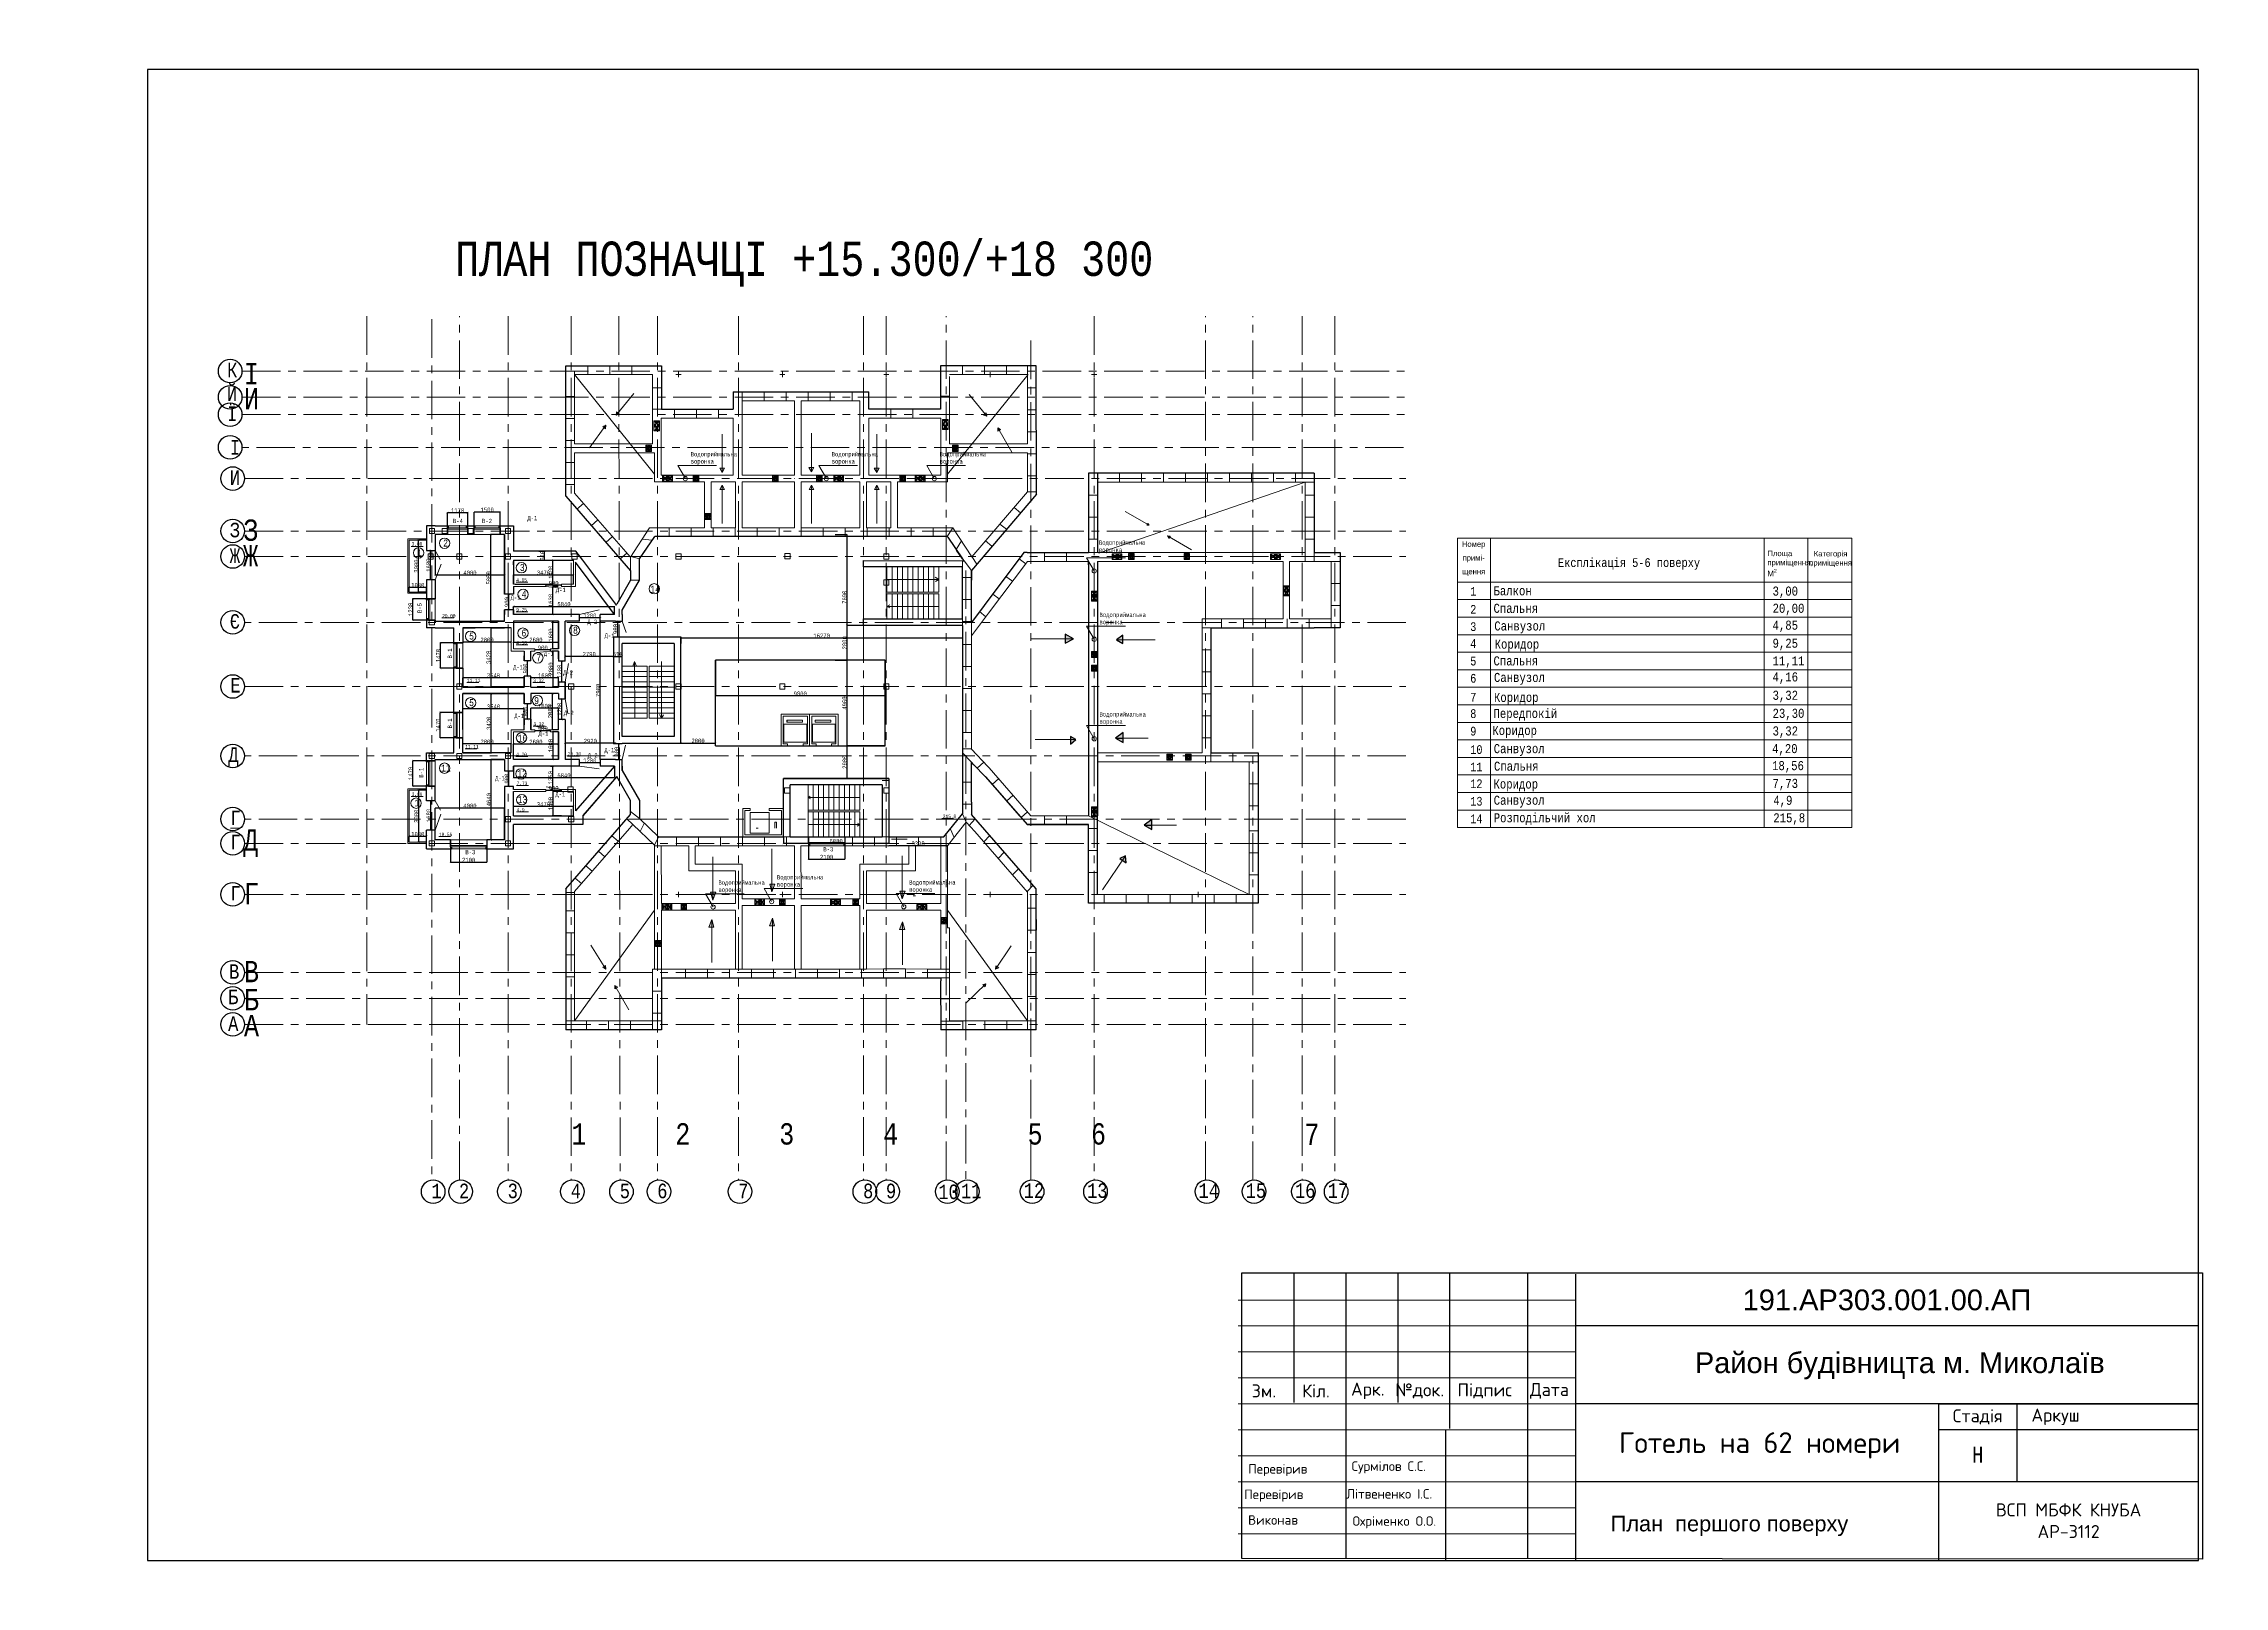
# Model space of a CAD drawing. Header units: millimetres. Extents: x -689206 to 4969298, y -1019800 to 703299.
# Drawn here: x 323329 to 449230, y -402920 to -313889 of the extents above; entities that cross this region are included whole.
import ezdxf

# ---------------------------------------------------------------- set-up
doc = ezdxf.new("R2010")
doc.units = ezdxf.units.MM
doc.linetypes.add('JIS_02_4.0', pattern=[5.5, 4, -1.5])
doc.linetypes.add('осеваяX2', pattern=[101.6, 63.5, -12.7, 12.7, -12.7])
for name, color, linetype, lineweight in [('б', 231, 'Continuous', 30), ('БАЛКОН', 7, 'Continuous', 20), ('Відомість заповнення дверних та віконних прорізів', 7, 'Continuous', 5), ('несущие', 7, 'Continuous', 30), ('ОКНА', 250, 'Continuous', 20), ('ПЕРЕГОРОДКИ', 252, 'Continuous', 9), ('РАЗМЕРЫ', 7, 'Continuous', 9), ('сваи', 7, 'JIS_02_4.0', 30), ('стены', 7, 'Continuous', 20), ('Таблиця Експлікації приміщень', 7, 'Continuous', 5), ('Штамп', 7, 'Continuous', 5)]:
    doc.layers.add(name, color=color, linetype=linetype, lineweight=lineweight)
doc.layers.add('внешняярамка', color=7, linetype='Continuous', lineweight=5, plot=False)
for name, color, linetype in [('кровля', 211, 'Continuous'), ('сетка', 104, 'Continuous'), ('четотам', 7, 'Continuous')]:
    doc.layers.add(name, color=color, linetype=linetype)
doc.styles.get("Standard").update_dxf_attribs({"font": 'arial.ttf'})
doc.styles.add('Аннотативный', font='isocteur.ttf', dxfattribs={"width": 0.7, "height": 250})
doc.dimstyles.new('Аннотативный', dxfattribs={"dimscale": 0, "dimtxt": 250, "dimasz": 100, "dimexe": 1.25, "dimexo": 0.625, "dimtad": 1, "dimdec": 0, "dimtxsty": 'Аннотативный', "dimblk": 'ARCHTICK', "dimcen": 2.5, "dimadec": 0, "dimazin": 0, "dimtfac": 1, "dimtdec": 0, "dimtmove": 0, "dimatfit": 3, "dimfxl": 1, "dimarcsym": 0})

msp = doc.modelspace()

# ---------------------------------------------------------------- texts
at = {"layer": 'Відомість заповнення дверних та віконних прорізів', "ltscale": 50, "insert": (347082.7, -325309.6), "char_height": 1981.599, "width": 49794.183, "attachment_point": 1, "style": 'Аннотативный'}
msp.add_mtext('ПЛАН ПОЗНАЧЦІ +15.300/+18 300', dxfattribs=at)
at = {"layer": 'РАЗМЕРЫ', "lineweight": 5, "ltscale": 35, "width": 7009.377, "attachment_point": 1, "style": 'Аннотативный'}
for s, insert, char_height in [('К', (333926.1, -332309.6), 841.3), ('Й', (333908.5, -333678.1), 841.3), ('Ї', (333926.1, -334819), 841.3), ('І', (334084.7, -336761.9), 841.3), ('И', (334076.1, -338511.1), 841.3), ('З', (334076.1, -341538.5), 841.3), ('Ж', (334076.1, -343011.1), 841.3), ('Є', (334076.1, -346809), 841.3), ('Е', (334111.3, -350493.4), 841.3), ('Д', (333991.1, -354501.4), 841.3), ('{\\LГ}', (334111.3, -358146.2), 841.28), ('Г', (334111.3, -359545.4), 841.3), ('Г', (334111.3, -362493.4), 841.3), ('В', (334037.1, -367015.7), 841.3), ('Б', (333982.1, -368480.3), 841.3), ('А', (333982.1, -370020.3), 841.3), ('1', (345719.2, -379677.7), 841.3), ('2', (347308.5, -379677.7), 841.3), ('3', (350119.2, -379677.7), 841.3), ('4', (353758.5, -379677.7), 841.3), ('5', (356590.6, -379677.7), 841.3), ('6', (358754.6, -379677.7), 841.3), ('7', (363428.6, -379677.7), 841.3), ('8', (370638.6, -379677.7), 841.3), ('9', (371958.5, -379677.7), 841.3), ('10', (374981.8, -379731), 841.28), ('11', (376291.5, -379677.7), 841.28), ('12', (379912, -379660.9), 841.28), ('13', (383571.9, -379660.9), 841.28), ('14', (390001.8, -379660.9), 841.28), ('15', (392724.2, -379660.9), 841.28), ('16', (395571.9, -379660.9), 841.28), ('17', (397463.4, -379660.9), 841.28)]:
    msp.add_mtext(s, dxfattribs=dict(at, insert=insert, char_height=char_height))
at = {"layer": 'РАЗМЕРЫ', "lineweight": 13, "ltscale": 150, "attachment_point": 1, "style": 'Аннотативный'}
for s, insert, char_height, width in [('Водоприймальна воронка', (360686.3, -337458.1), 250, 850), ('Водоприймальна воронка', (368826.3, -337458.1), 250, 850), ('Водоприймальна воронка', (375056.3, -337458.1), 250, 850), ('1', (344887.1, -343068.5), 401.1, 1460), ('2', (346392.5, -342508.5), 401.1, 1460), ('Водоприймальна воронка', (384254.4, -342559.7), 250, 850), ('3', (350821.5, -343918.5), 401.1, 1460), ('4', (350921.5, -345458.5), 401.1, 1460), ('14', (358352, -345170), 401.1, 1460), ('Водоприймальна воронка', (384287.4, -346730.3), 250, 850), ('5', (347892.5, -347878.5), 401.1, 1460), ('6', (350911.5, -347698.5), 401.1, 1460), ('8', (353892.5, -347538.5), 401.1, 1460), ('7', (351771.5, -349128.5), 401.1, 1460), ('5', (347892.5, -351718.5), 401.1, 1460), ('9', (351648.9, -351603.2), 401.1, 1460), ('Водоприймальна воронка', (384287.4, -352470.3), 250, 850), ('10', (350699.5, -353767.8), 401.1, 1460), ('11', (346274.6, -355495.9), 401.1, 1460), ('12', (350668.8, -355811.2), 401.1, 1460), ('1', (344742.1, -357506.3), 401.1, 1460), ('13', (350694.1, -357315.9), 401.1, 1460), ('Водоприймальна воронка', (362286.3, -362180.3), 250, 850), ('Водоприймальна воронка', (365666.3, -361870.3), 250, 850), ('Водоприймальна воронка', (373296.3, -362170.3), 250, 850)]:
    msp.add_mtext(s, dxfattribs=dict(at, insert=insert, char_height=char_height, width=width))
at = {"layer": 'РАЗМЕРЫ', "lineweight": 20, "ltscale": 150, "char_height": 250, "width": 922.913, "attachment_point": 1, "style": 'Аннотативный'}
for s, insert in [('Д-1', (351259.4, -341142.2)), ('В-4', (346959.4, -341312.2)), ('В-2', (348639.4, -341312.2)), ('Д-1', (350285.5, -345733.9)), ('Д-1', (352899.4, -345284.7)), ('Д-2', (354716.1, -347129.3)), ('Д-1', (355712.3, -347928.9)), ('Д-1', (350430, -349752.5)), ('Д-1', (352210, -348952.5)), ('Д-2', (353317.3, -350065)), ('Д-2', (353361.2, -352392)), ('Д-1', (350500, -352562.5)), ('Д-1', (351896.7, -353583.9)), ('Д-2', (354740.6, -354851.9)), ('Д-1', (355699.4, -354534.1)), ('Д-1', (349390, -356152.5)), ('Д-1', (352870, -357082.5)), ('В-3', (347678.8, -360422.3)), ('В-3', (368346.1, -360252.3))]:
    msp.add_mtext(s, dxfattribs=dict(at, insert=insert))
at = {"layer": 'РАЗМЕРЫ', "char_height": 200, "width": 656.117, "attachment_point": 1, "style": 'Аннотативный'}
for s, insert in [('3.00', (344581.7, -342659)), ('4.85', (350615.8, -344738.2)), ('20.00', (346342.4, -346809.3)), ('9.25', (350615.8, -346458.2)), ('4.16', (350615.8, -348354.9)), ('11.11', (347780.3, -350532.8)), ('3.32', (351593.8, -350537.9)), ('3.32', (351612.6, -353052.9)), ('11.11', (347671.5, -354366.8)), ('4.20', (350614.2, -354806)), ('23.30', (353585.6, -354781.8)), ('3.00', (344581.7, -357103.2)), ('7.73', (350637.6, -356480.8)), ('4.9', (350637.6, -358005.4)), ('215.8', (375244, -358381.1)), ('18.56', (346151.3, -359428.4))]:
    msp.add_mtext(s, dxfattribs=dict(at, insert=insert))
at = {"layer": 'РАЗМЕРЫ', "color": 18, "lineweight": 25, "true_color": 0x000000, "attachment_point": 1, "style": 'Аннотативный'}
for s, insert, char_height, width in [('Експлікація 5-6 поверху', (410757.6, -343584.2), 508.441, 10583.871), ('1', (405689.9, -345247), 504.6, 8534.581), ('Спальня', (407033.9, -346213.6), 524.1, 8865.194), ('Балкон', (407033.9, -345202), 524.1, 8865.194), ('3,00', (423145.8, -345219.7), 524.1, 8865.194), ('20,00', (423145.8, -346211.8), 524.1, 8865.194), ('3', (405689.9, -347282.8), 504.6, 8534.581), ('2', (405689.9, -346283.9), 504.6, 8534.581), ('Санвузол', (407081.4, -347232), 524.1, 8865.194), ('4,85', (423145.8, -347186.8), 524.1, 8865.194), ('4', (405689.9, -348256.4), 504.6, 8534.581), ('Коридор', (407101.3, -348282.8), 524.1, 8865.194), ('9,25', (423145.8, -348227.5), 524.1, 8865.194), ('5', (405689.9, -349268), 504.6, 8534.581), ('Спальня', (407033.9, -349248.3), 524.1, 8865.194), ('11,11', (423145.8, -349245.4), 524.1, 8865.194), ('6', (405689.9, -350264.6), 504.6, 8534.581), ('Санвузол', (407061.5, -350204.1), 524.1, 8865.194), ('4,16', (423145.8, -350170.9), 524.1, 8865.194), ('3,32', (423145.8, -351233.1), 524.1, 8865.194), ('8', (405689.9, -352302.7), 504.6, 8534.581), ('7', (405689.9, -351354.4), 504.6, 8534.581), ('Передпокій', (407033.9, -352283.1), 524.1, 8865.194), ('Коридор', (407061.5, -351354.8), 524.1, 8865.194), ('23,30', (423145.8, -352273.8), 524.1, 8865.194), ('9', (405689.9, -353314.3), 504.6, 8534.581), ('Коридор', (406969.5, -353263.9), 524.1, 8865.194), ('3,32', (423145.8, -353291.7), 524.1, 8865.194), ('10', (405689.9, -354376.5), 504.55, 8534.581), ('Санвузол', (407047.5, -354311.7), 524.1, 8865.194), ('4,20', (423117.7, -354310.8), 524.1, 8865.194), ('11', (405689.9, -355375.4), 504.55, 8534.581), ('Спальня', (407061.5, -355324), 524.1, 8865.194), ('18,56', (423117.7, -355292.7), 524.1, 8865.194), ('12', (405689.9, -356349), 504.55, 8534.581), ('13', (405689.9, -357360.6), 504.55, 8534.581), ('Санвузол', (407047.4, -357288.8), 524.1, 8865.194), ('Коридор', (407033.9, -356353.1), 524.1, 8865.194), ('7,73', (423145.8, -356318.6), 524.1, 8865.194), ('4,9', (423188.1, -357293.6), 524.1, 8865.194), ('14', (405689.9, -358372.2), 504.55, 8534.581), ('Розподільчий хол', (407047.4, -358300.4), 524.096, 8865.194), ('215,8', (423188.1, -358305.2), 524.1, 8865.194)]:
    msp.add_mtext(s, dxfattribs=dict(at, insert=insert, char_height=char_height, width=width))
at = {"layer": 'РАЗМЕРЫ', "lineweight": 20, "ltscale": 150, "char_height": 250, "width": 922.913, "attachment_point": 1, "rotation": 90, "style": 'Аннотативный'}
for s, insert in [('В-5', (344909.4, -346746.7)), ('В-1', (346649.4, -349372.2)), ('В-1', (346649.4, -353408.3)), ('В-1', (344999.4, -356252.2))]:
    msp.add_mtext(s, dxfattribs=dict(at, insert=insert))
at = {"layer": 'сетка', "color": 0, "char_height": 1230.9, "attachment_point": 1, "style": 'Аннотативный'}
for s, insert, width in [('І', (334896.8, -332320.3), 181.646), ('И', (334896.8, -333765.9), 181.646), ('З', (334858.9, -341349.8), 181.646), ('Ж', (334843.7, -342822.3), 181.646), ('Д', (334849.1, -359231.3), 181.646), ('Г', (334896.8, -362322.3), 181.646), ('В', (334896.8, -366824.3), 181.646), ('Б', (334896.8, -368443.3), 181.646), ('А', (334899.1, -369943.3), 181.646), ('1', (353798.8, -376192.2), 181.646), ('2', (359798.8, -376192.2), 1230.932), ('3', (365798.8, -376192.2), 181.646), ('4', (371798.8, -376192.2), 181.646), ('5', (380138.9, -376192.2), 181.646), ('6', (383798.8, -376192.2), 181.646), ('7', (396120, -376223.6), 181.646)]:
    msp.add_mtext(s, dxfattribs=dict(at, insert=insert, width=width))
at = {"layer": 'четотам', "char_height": 316.117, "attachment_point": 1}
for s, width, heights, insert in [('\\pxsm1.5,qc;Номер примі-\\Pщення', 1896.703, [2473.7], (404940.2, -342613.7)), ('\\A1;Площа приміщення, М{\\H0.7x;\\S2^ ;}', 2133.244, [2528.9], (422851.4, -343149.6)), ('\\pxqc;Категорія приміщення', 3020.244, [2429.5], (424983.8, -343165.5))]:
    msp.add_mtext_dynamic_manual_height_columns(s, width=width, gutter_width=1580.6, heights=heights, dxfattribs=dict(at, insert=insert))
at = {"layer": 'Штамп'}
for s, width, heights, insert, char_height, attachment_point in [('191.АР303.001.00.АП', 35964.662, [0], (429747.6, -386393.7), 1198.822, 5), ('Район будівницта м. Миколаїв', 36847.409, [0], (430490.4, -390192.6), 1198.822, 5), ('\\pxqc;{\\fISOCPEUR|b0|i0|c204|p34;Зм.}', 2997.055, [0], (393782.9, -391638.6), 749.264, 5), ('\\pxqc;{\\fISOCPEUR|b0|i0|c204|p34;Кіл.}', 2997.055, [0], (396780, -391638.6), 749.264, 5), ('\\pxqc;{\\fISOCPEUR|b0|i0|c204|p34;Арк.}', 2997.055, [0], (399777, -391638.6), 749.264, 5), ('\\pxqc;{\\fISOCPEUR|b0|i0|c204|p34;№док.}', 2997.055, [0], (402774.1, -391638.6), 749.264, 5), ('\\pxqc;{\\fISOCPEUR|b0|i0|c204|p34;Підпис}', 4495.583, [0], (406520.4, -391638.6), 749.264, 5), ('\\pxqc;{\\fISOCPEUR|b0|i0|c204|p34;Дата}', 2997.055, [0], (410266.7, -391638.6), 749.264, 5), ('\\pxqc;{\\fISOCPEUR|b0|i0|c204|p34;Стадія}', 4495.583, [0], (434992.4, -393137.1), 749.264, 5), ('\\pxqc;{\\fISOCPEUR|b0|i0|c204|p34;Аркуш}', 4495.583, [0], (439488, -393137.1), 749.264, 5), ('\\pxqc;{\\fISOCPEUR|b0|i0|c204|p34;Готель на 62 номери}', 20814.086, [0], (422397.3, -394784.9), 1198.822, 5), ('\\pxql;{\\fISOCPEUR|b0|i0|c204|p34;Перевірив}', 5994.11, [0], (395874.7, -396211.5), 549.404, 5), ('\\pxql;{\\fISOCPEUR|b0|i0|c204|p34;Сурмілов С.С.}', 5994.11, [0], (401843.1, -396056.8), 549.404, 5), ('\\pxql;{\\fISOCPEUR|b0|i0|c204|p34;Перевірив}', 5994.11, [0], (395642.6, -397684.2), 549.404, 5), ('\\pxql;{\\fISOCPEUR|b0|i0|c204|p34;Літвененко І.С.}', 5994.11, [0], (401533.5, -397581.1), 549.404, 5), ('\\pxql;{\\fISOCPEUR|b0|i0|c204|p34;Виконав}', 5994.11, [0], (395863, -399089.2), 549.404, 5), ('\\pxql;{\\fISOCPEUR|b0|i0|c204|p34;Охріменко О.О.}', 5994.11, [0], (401894.7, -399224.2), 549.404, 5), ('\\pxqc;План  першого поверху', 17450.903, [3556.5], (420656.9, -399432.2), 899.276, 5), ('\\pxqc;{\\fISOCPEUR|b0|i0|c204|p34;ВСП МБФК КНУБА^JАР-3112}', 14985.276, [0], (447729.9, -399131.2), 749.264, 6)]:
    msp.add_mtext_dynamic_manual_height_columns(s, width=width, gutter_width=3746.3, heights=heights, dxfattribs=dict(at, insert=insert, char_height=char_height, attachment_point=attachment_point))
at = {"layer": 'Штамп', "insert": (437240.2, -395314), "char_height": 915.67, "width": 4495.583, "attachment_point": 6, "style": 'Аннотативный'}
msp.add_mtext('\\pxqc;Н', dxfattribs=at)

# ---------------------------------------------------------------- blocks, each defined once
blk = doc.blocks.new('_ArchTick')
at = {"color": 0, "linetype": 'ByBlock', "const_width": 0.15}
blk.add_lwpolyline([(-0.5, -0.5), (0.5, 0.5)], dxfattribs=at)
blk = doc.blocks.new('*D2125')
at = {"layer": 'Defpoints', "color": 0, "lineweight": 20, "transparency": 16777216}
for p in [(349143, -347600), (349143, -351020), (349143, -351020)]:
    blk.add_point(p, dxfattribs=at)
at = {"layer": 'стены', "color": 0, "lineweight": -2, "transparency": 16777216}
for p, q in [((349143, -347600), (349143, -351020)), ((349144, -347600), (349145, -347600)), ((349144, -351020), (349145, -351020))]:
    blk.add_line(p, q, dxfattribs=at)
at = {"layer": 'стены', "color": 0, "lineweight": -2, "transparency": 16777216, "xscale": 100, "yscale": 100, "zscale": 100}
for p, rotation in [((349143, -347600), 90), ((349143, -351020), 270)]:
    blk.add_blockref('_ArchTick', p, dxfattribs=dict(at, rotation=rotation))
at = {"layer": 'стены', "color": 0, "lineweight": 5, "transparency": 16777216, "insert": (349018, -349310), "char_height": 250, "attachment_point": 5, "rotation": 90, "style": 'Аннотативный'}
blk.add_mtext('3420', dxfattribs=at)
blk = doc.blocks.new('*D2126')
at = {"layer": 'Defpoints', "color": 0, "lineweight": 20, "transparency": 16777216}
for p in [(347530, -350480), (347530, -351020), (351070, -351020)]:
    blk.add_point(p, dxfattribs=at)
at = {"layer": 'стены', "color": 0, "lineweight": -2, "transparency": 16777216}
for p, q in [((347530, -351019), (347530, -350479)), ((351070, -350480), (347530, -350480)), ((351070, -351019), (351070, -350479))]:
    blk.add_line(p, q, dxfattribs=at)
at = {"layer": 'стены', "color": 0, "lineweight": -2, "transparency": 16777216, "xscale": 100, "yscale": 100, "zscale": 100, "rotation": 180}
blk.add_blockref('_ArchTick', (347530, -350480), dxfattribs=at)
at = {"layer": 'стены', "color": 0, "lineweight": -2, "transparency": 16777216, "xscale": 100, "yscale": 100, "zscale": 100}
blk.add_blockref('_ArchTick', (351070, -350480), dxfattribs=at)
at = {"layer": 'стены', "color": 0, "lineweight": 5, "transparency": 16777216, "insert": (349300, -350354), "char_height": 250, "attachment_point": 5, "style": 'Аннотативный'}
blk.add_mtext('3540', dxfattribs=at)
blk = doc.blocks.new('*D2127')
at = {"layer": 'Defpoints', "color": 0, "lineweight": 20, "transparency": 16777216}
for p in [(353050, -348940), (352732, -351020), (353050, -351020)]:
    blk.add_point(p, dxfattribs=at)
at = {"layer": 'стены', "color": 0, "lineweight": -2, "transparency": 16777216}
for p, q in [((353050, -348940), (352731, -348940)), ((352732, -348940), (352732, -351020)), ((353050, -351020), (352731, -351020))]:
    blk.add_line(p, q, dxfattribs=at)
at = {"layer": 'стены', "color": 0, "lineweight": -2, "transparency": 16777216, "xscale": 100, "yscale": 100, "zscale": 100}
for p, rotation in [((352732, -348940), 90), ((352732, -351020), 270)]:
    blk.add_blockref('_ArchTick', p, dxfattribs=dict(at, rotation=rotation))
at = {"layer": 'стены', "color": 0, "lineweight": 5, "transparency": 16777216, "insert": (352607, -349980), "char_height": 250, "attachment_point": 5, "rotation": 90, "style": 'Аннотативный'}
blk.add_mtext('2080', dxfattribs=at)
blk = doc.blocks.new('*D2128')
at = {"layer": 'Defpoints', "color": 0, "lineweight": 20, "transparency": 16777216}
for p in [(352733, -347220), (353050, -347220), (353050, -348820)]:
    blk.add_point(p, dxfattribs=at)
at = {"layer": 'стены', "color": 0, "lineweight": -2, "transparency": 16777216}
for p, q in [((353050, -347220), (352731, -347220)), ((352733, -348820), (352733, -347220)), ((353050, -348820), (352731, -348820))]:
    blk.add_line(p, q, dxfattribs=at)
at = {"layer": 'стены', "color": 0, "lineweight": -2, "transparency": 16777216, "xscale": 100, "yscale": 100, "zscale": 100}
for p, rotation in [((352733, -347220), 90), ((352733, -348820), 270)]:
    blk.add_blockref('_ArchTick', p, dxfattribs=dict(at, rotation=rotation))
at = {"layer": 'стены', "color": 0, "lineweight": 5, "transparency": 16777216, "insert": (352607, -348020), "char_height": 250, "attachment_point": 5, "rotation": 90, "style": 'Аннотативный'}
blk.add_mtext('1600', dxfattribs=at)
blk = doc.blocks.new('*D2129')
at = {"layer": 'Defpoints', "color": 0, "lineweight": 20, "transparency": 16777216}
for p in [(347530, -348425), (347530, -348425), (350330, -348425)]:
    blk.add_point(p, dxfattribs=at)
at = {"layer": 'стены', "color": 0, "lineweight": -2, "transparency": 16777216}
for p, q in [((347530, -348424), (347530, -348423)), ((350330, -348425), (347530, -348425)), ((350330, -348424), (350330, -348423))]:
    blk.add_line(p, q, dxfattribs=at)
at = {"layer": 'стены', "color": 0, "lineweight": -2, "transparency": 16777216, "xscale": 100, "yscale": 100, "zscale": 100, "rotation": 180}
blk.add_blockref('_ArchTick', (347530, -348425), dxfattribs=at)
at = {"layer": 'стены', "color": 0, "lineweight": -2, "transparency": 16777216, "xscale": 100, "yscale": 100, "zscale": 100}
blk.add_blockref('_ArchTick', (350330, -348425), dxfattribs=at)
at = {"layer": 'стены', "color": 0, "lineweight": 5, "transparency": 16777216, "insert": (348930, -348299), "char_height": 250, "attachment_point": 5, "style": 'Аннотативный'}
blk.add_mtext('2800', dxfattribs=at)
blk = doc.blocks.new('*D2130')
at = {"layer": 'Defpoints', "color": 0, "lineweight": 20, "transparency": 16777216}
for p in [(347530, -352278), (347530, -353480), (351070, -353480)]:
    blk.add_point(p, dxfattribs=at)
at = {"layer": 'стены', "color": 0, "lineweight": -2, "transparency": 16777216}
for p, q in [((347530, -353479), (347530, -352277)), ((351070, -352278), (347530, -352278)), ((351070, -353479), (351070, -352277))]:
    blk.add_line(p, q, dxfattribs=at)
at = {"layer": 'стены', "color": 0, "lineweight": -2, "transparency": 16777216, "xscale": 100, "yscale": 100, "zscale": 100, "rotation": 180}
blk.add_blockref('_ArchTick', (347530, -352278), dxfattribs=at)
at = {"layer": 'стены', "color": 0, "lineweight": -2, "transparency": 16777216, "xscale": 100, "yscale": 100, "zscale": 100}
blk.add_blockref('_ArchTick', (351070, -352278), dxfattribs=at)
at = {"layer": 'стены', "color": 0, "lineweight": 5, "transparency": 16777216, "insert": (349300, -352153), "char_height": 250, "attachment_point": 5, "style": 'Аннотативный'}
blk.add_mtext('3540', dxfattribs=at)
blk = doc.blocks.new('*D2131')
at = {"layer": 'Defpoints', "color": 0, "lineweight": 20, "transparency": 16777216}
for p in [(347530, -354303), (347530, -354820), (350330, -354820)]:
    blk.add_point(p, dxfattribs=at)
at = {"layer": 'стены', "color": 0, "lineweight": -2, "transparency": 16777216}
for p, q in [((347530, -354819), (347530, -354302)), ((350330, -354303), (347530, -354303)), ((350330, -354819), (350330, -354302))]:
    blk.add_line(p, q, dxfattribs=at)
at = {"layer": 'стены', "color": 0, "lineweight": -2, "transparency": 16777216, "xscale": 100, "yscale": 100, "zscale": 100, "rotation": 180}
blk.add_blockref('_ArchTick', (347530, -354303), dxfattribs=at)
at = {"layer": 'стены', "color": 0, "lineweight": -2, "transparency": 16777216, "xscale": 100, "yscale": 100, "zscale": 100}
blk.add_blockref('_ArchTick', (350330, -354303), dxfattribs=at)
at = {"layer": 'стены', "color": 0, "lineweight": 5, "transparency": 16777216, "insert": (348930, -354178), "char_height": 250, "attachment_point": 5, "style": 'Аннотативный'}
blk.add_mtext('2800', dxfattribs=at)
blk = doc.blocks.new('*D2132')
at = {"layer": 'Defpoints', "color": 0, "lineweight": 20, "transparency": 16777216}
for p in [(352705, -351400), (353050, -351400), (353050, -353480)]:
    blk.add_point(p, dxfattribs=at)
at = {"layer": 'стены', "color": 0, "lineweight": -2, "transparency": 16777216}
for p, q in [((353050, -351400), (352704, -351400)), ((352705, -353480), (352705, -351400)), ((353050, -353480), (352704, -353480))]:
    blk.add_line(p, q, dxfattribs=at)
at = {"layer": 'стены', "color": 0, "lineweight": -2, "transparency": 16777216, "xscale": 100, "yscale": 100, "zscale": 100}
for p, rotation in [((352705, -351400), 90), ((352705, -353480), 270)]:
    blk.add_blockref('_ArchTick', p, dxfattribs=dict(at, rotation=rotation))
at = {"layer": 'стены', "color": 0, "lineweight": 5, "transparency": 16777216, "insert": (352579, -352440), "char_height": 250, "attachment_point": 5, "rotation": 90, "style": 'Аннотативный'}
blk.add_mtext('2080', dxfattribs=at)
blk = doc.blocks.new('*D2133')
at = {"layer": 'Defpoints', "color": 0, "lineweight": 20, "transparency": 16777216}
for p in [(351450, -352242), (351450, -353480), (353050, -353480)]:
    blk.add_point(p, dxfattribs=at)
at = {"layer": 'стены', "color": 0, "lineweight": -2, "transparency": 16777216}
for p, q in [((351450, -353479), (351450, -352240)), ((353050, -352242), (351450, -352242)), ((353050, -353479), (353050, -352240))]:
    blk.add_line(p, q, dxfattribs=at)
at = {"layer": 'стены', "color": 0, "lineweight": -2, "transparency": 16777216, "xscale": 100, "yscale": 100, "zscale": 100, "rotation": 180}
blk.add_blockref('_ArchTick', (351450, -352242), dxfattribs=at)
at = {"layer": 'стены', "color": 0, "lineweight": -2, "transparency": 16777216, "xscale": 100, "yscale": 100, "zscale": 100}
blk.add_blockref('_ArchTick', (353050, -352242), dxfattribs=at)
at = {"layer": 'стены', "color": 0, "lineweight": 5, "transparency": 16777216, "insert": (352250, -352116), "char_height": 250, "attachment_point": 5, "style": 'Аннотативный'}
blk.add_mtext('1600', dxfattribs=at)
blk = doc.blocks.new('*D2134')
at = {"layer": 'Defpoints', "color": 0, "lineweight": 20, "transparency": 16777216}
for p in [(350451, -354311), (350451, -355200), (353050, -355200)]:
    blk.add_point(p, dxfattribs=at)
at = {"layer": 'стены', "color": 0, "lineweight": -2, "transparency": 16777216}
for p, q in [((350451, -355199), (350451, -354310)), ((353050, -354311), (350451, -354311)), ((353050, -355199), (353050, -354310))]:
    blk.add_line(p, q, dxfattribs=at)
at = {"layer": 'стены', "color": 0, "lineweight": -2, "transparency": 16777216, "xscale": 100, "yscale": 100, "zscale": 100, "rotation": 180}
blk.add_blockref('_ArchTick', (350451, -354311), dxfattribs=at)
at = {"layer": 'стены', "color": 0, "lineweight": -2, "transparency": 16777216, "xscale": 100, "yscale": 100, "zscale": 100}
blk.add_blockref('_ArchTick', (353050, -354311), dxfattribs=at)
at = {"layer": 'стены', "color": 0, "lineweight": 5, "transparency": 16777216, "insert": (351751, -354186), "char_height": 250, "attachment_point": 5, "style": 'Аннотативный'}
blk.add_mtext('2600', dxfattribs=at)
blk = doc.blocks.new('*D2135')
at = {"layer": 'Defpoints', "color": 0, "lineweight": 20, "transparency": 16777216}
for p in [(353050, -353600), (352721, -355200), (353050, -355200)]:
    blk.add_point(p, dxfattribs=at)
at = {"layer": 'стены', "color": 0, "lineweight": -2, "transparency": 16777216}
for p, q in [((353050, -353600), (352719, -353600)), ((352721, -353600), (352721, -355200)), ((353050, -355200), (352719, -355200))]:
    blk.add_line(p, q, dxfattribs=at)
at = {"layer": 'стены', "color": 0, "lineweight": -2, "transparency": 16777216, "xscale": 100, "yscale": 100, "zscale": 100}
for p, rotation in [((352721, -353600), 90), ((352721, -355200), 270)]:
    blk.add_blockref('_ArchTick', p, dxfattribs=dict(at, rotation=rotation))
at = {"layer": 'стены', "color": 0, "lineweight": 5, "transparency": 16777216, "insert": (352595, -354400), "char_height": 250, "attachment_point": 5, "rotation": 90, "style": 'Аннотативный'}
blk.add_mtext('1600', dxfattribs=at)
blk = doc.blocks.new('*D2136')
at = {"layer": 'Defpoints', "color": 0, "lineweight": 20, "transparency": 16777216}
for p in [(353240, -351700), (353240, -351700), (353240, -352900)]:
    blk.add_point(p, dxfattribs=at)
at = {"layer": 'стены', "color": 0, "lineweight": -2, "transparency": 16777216}
for p, q in [((353240, -352900), (353240, -351700)), ((353241, -351700), (353242, -351700)), ((353241, -352900), (353242, -352900))]:
    blk.add_line(p, q, dxfattribs=at)
at = {"layer": 'стены', "color": 0, "lineweight": -2, "transparency": 16777216, "xscale": 100, "yscale": 100, "zscale": 100}
for p, rotation in [((353240, -351700), 90), ((353240, -352900), 270)]:
    blk.add_blockref('_ArchTick', p, dxfattribs=dict(at, rotation=rotation))
at = {"layer": 'стены', "color": 0, "lineweight": 5, "transparency": 16777216, "insert": (353115, -352300), "char_height": 250, "attachment_point": 5, "rotation": 90, "style": 'Аннотативный'}
blk.add_mtext('1200', dxfattribs=at)
blk = doc.blocks.new('*D2137')
at = {"layer": 'Defpoints', "color": 0, "lineweight": 20, "transparency": 16777216}
for p in [(353240, -349520), (353240, -349520), (353240, -350720)]:
    blk.add_point(p, dxfattribs=at)
at = {"layer": 'стены', "color": 0, "lineweight": -2, "transparency": 16777216}
for p, q in [((353240, -350720), (353240, -349520)), ((353241, -349520), (353242, -349520)), ((353241, -350720), (353242, -350720))]:
    blk.add_line(p, q, dxfattribs=at)
at = {"layer": 'стены', "color": 0, "lineweight": -2, "transparency": 16777216, "xscale": 100, "yscale": 100, "zscale": 100}
for p, rotation in [((353240, -349520), 90), ((353240, -350720), 270)]:
    blk.add_blockref('_ArchTick', p, dxfattribs=dict(at, rotation=rotation))
at = {"layer": 'стены', "color": 0, "lineweight": 5, "transparency": 16777216, "insert": (353115, -350120), "char_height": 250, "attachment_point": 5, "rotation": 90, "style": 'Аннотативный'}
blk.add_mtext('1200', dxfattribs=at)
blk = doc.blocks.new('*D2138')
at = {"layer": 'Defpoints', "color": 0, "lineweight": 20, "transparency": 16777216}
for p in [(351450, -350479), (351450, -351020), (353050, -351020)]:
    blk.add_point(p, dxfattribs=at)
at = {"layer": 'стены', "color": 0, "lineweight": -2, "transparency": 16777216}
for p, q in [((351450, -351019), (351450, -350478)), ((353050, -350479), (351450, -350479)), ((353050, -351019), (353050, -350478))]:
    blk.add_line(p, q, dxfattribs=at)
at = {"layer": 'стены', "color": 0, "lineweight": -2, "transparency": 16777216, "xscale": 100, "yscale": 100, "zscale": 100, "rotation": 180}
blk.add_blockref('_ArchTick', (351450, -350479), dxfattribs=at)
at = {"layer": 'стены', "color": 0, "lineweight": -2, "transparency": 16777216, "xscale": 100, "yscale": 100, "zscale": 100}
blk.add_blockref('_ArchTick', (353050, -350479), dxfattribs=at)
at = {"layer": 'стены', "color": 0, "lineweight": 5, "transparency": 16777216, "insert": (352250, -350353), "char_height": 250, "attachment_point": 5, "style": 'Аннотативный'}
blk.add_mtext('1600', dxfattribs=at)
blk = doc.blocks.new('*D2139')
at = {"layer": 'Defpoints', "color": 0, "linetype": 'ByBlock', "lineweight": 20, "transparency": 16777216}
for p in [(344975, -342540), (345431, -342540), (345431, -345540)]:
    blk.add_point(p, dxfattribs=at)
at = {"layer": 'б', "color": 0, "linetype": 'ByBlock', "lineweight": -2, "transparency": 16777216}
for p, q in [((345431, -342540), (344974, -342540)), ((344975, -345540), (344975, -342540)), ((345431, -345540), (344974, -345540))]:
    blk.add_line(p, q, dxfattribs=at)
at = {"layer": 'б', "color": 0, "linetype": 'ByBlock', "lineweight": -2, "transparency": 16777216, "xscale": 100, "yscale": 100, "zscale": 100}
for p, rotation in [((344975, -342540), 90), ((344975, -345540), 270)]:
    blk.add_blockref('_ArchTick', p, dxfattribs=dict(at, rotation=rotation))
at = {"layer": 'б', "color": 0, "linetype": 'ByBlock', "lineweight": 5, "transparency": 16777216, "insert": (344849, -344040), "char_height": 250, "attachment_point": 5, "rotation": 90, "style": 'Аннотативный'}
blk.add_mtext('3000', dxfattribs=at)
blk = doc.blocks.new('*D2140')
at = {"layer": 'Defpoints', "color": 0, "linetype": 'ByBlock', "lineweight": 20, "transparency": 16777216}
for p in [(344431, -345267), (344431, -345540), (345431, -345540)]:
    blk.add_point(p, dxfattribs=at)
at = {"layer": 'б', "color": 0, "linetype": 'ByBlock', "lineweight": -2, "transparency": 16777216}
for p, q in [((344431, -345539), (344431, -345265)), ((345431, -345267), (344431, -345267)), ((345431, -345539), (345431, -345265))]:
    blk.add_line(p, q, dxfattribs=at)
at = {"layer": 'б', "color": 0, "linetype": 'ByBlock', "lineweight": -2, "transparency": 16777216, "xscale": 100, "yscale": 100, "zscale": 100, "rotation": 180}
blk.add_blockref('_ArchTick', (344431, -345267), dxfattribs=at)
at = {"layer": 'б', "color": 0, "linetype": 'ByBlock', "lineweight": -2, "transparency": 16777216, "xscale": 100, "yscale": 100, "zscale": 100}
blk.add_blockref('_ArchTick', (345431, -345267), dxfattribs=at)
at = {"layer": 'б', "color": 0, "linetype": 'ByBlock', "lineweight": 5, "transparency": 16777216, "insert": (344931, -345141), "char_height": 250, "attachment_point": 5, "style": 'Аннотативный'}
blk.add_mtext('1000', dxfattribs=at)
blk = doc.blocks.new('*D2141')
at = {"layer": 'Defpoints', "color": 0, "linetype": 'ByBlock', "lineweight": 20, "transparency": 16777216}
for p in [(345431, -356973), (344975, -359973), (345431, -359973)]:
    blk.add_point(p, dxfattribs=at)
at = {"layer": 'б', "color": 0, "linetype": 'ByBlock', "lineweight": -2, "transparency": 16777216}
for p, q in [((345431, -356973), (344974, -356973)), ((344975, -356973), (344975, -359973)), ((345431, -359973), (344974, -359973))]:
    blk.add_line(p, q, dxfattribs=at)
at = {"layer": 'б', "color": 0, "linetype": 'ByBlock', "lineweight": -2, "transparency": 16777216, "xscale": 100, "yscale": 100, "zscale": 100}
for p, rotation in [((344975, -356973), 90), ((344975, -359973), 270)]:
    blk.add_blockref('_ArchTick', p, dxfattribs=dict(at, rotation=rotation))
at = {"layer": 'б', "color": 0, "linetype": 'ByBlock', "lineweight": 5, "transparency": 16777216, "insert": (344849, -358473), "char_height": 250, "attachment_point": 5, "rotation": 90, "style": 'Аннотативный'}
blk.add_mtext('3000', dxfattribs=at)
blk = doc.blocks.new('*D2142')
at = {"layer": 'Defpoints', "color": 0, "linetype": 'ByBlock', "lineweight": 20, "transparency": 16777216}
for p in [(344431, -359637), (344431, -359973), (345431, -359973)]:
    blk.add_point(p, dxfattribs=at)
at = {"layer": 'б', "color": 0, "linetype": 'ByBlock', "lineweight": -2, "transparency": 16777216}
for p, q in [((344431, -359972), (344431, -359636)), ((345431, -359637), (344431, -359637)), ((345431, -359972), (345431, -359636))]:
    blk.add_line(p, q, dxfattribs=at)
at = {"layer": 'б', "color": 0, "linetype": 'ByBlock', "lineweight": -2, "transparency": 16777216, "xscale": 100, "yscale": 100, "zscale": 100, "rotation": 180}
blk.add_blockref('_ArchTick', (344431, -359637), dxfattribs=at)
at = {"layer": 'б', "color": 0, "linetype": 'ByBlock', "lineweight": -2, "transparency": 16777216, "xscale": 100, "yscale": 100, "zscale": 100}
blk.add_blockref('_ArchTick', (345431, -359637), dxfattribs=at)
at = {"layer": 'б', "color": 0, "linetype": 'ByBlock', "lineweight": 5, "transparency": 16777216, "insert": (344931, -359511), "char_height": 250, "attachment_point": 5, "style": 'Аннотативный'}
blk.add_mtext('1000', dxfattribs=at)
blk = doc.blocks.new('*D2143')
at = {"layer": 'Defpoints', "color": 0, "lineweight": 20, "transparency": 16777216}
for p in [(346237, -348467), (347530, -348467), (347530, -349937)]:
    blk.add_point(p, dxfattribs=at)
at = {"layer": 'РАЗМЕРЫ', "color": 0, "lineweight": -2, "transparency": 16777216}
for p, q in [((347530, -348467), (346236, -348467)), ((346237, -349937), (346237, -348467)), ((347530, -349937), (346236, -349937))]:
    blk.add_line(p, q, dxfattribs=at)
at = {"layer": 'РАЗМЕРЫ', "color": 0, "lineweight": -2, "transparency": 16777216, "xscale": 100, "yscale": 100, "zscale": 100}
for p, rotation in [((346237, -348467), 90), ((346237, -349937), 270)]:
    blk.add_blockref('_ArchTick', p, dxfattribs=dict(at, rotation=rotation))
at = {"layer": 'РАЗМЕРЫ', "color": 0, "lineweight": 9, "transparency": 16777216, "insert": (346112, -349202), "char_height": 250, "attachment_point": 5, "rotation": 90, "style": 'Аннотативный'}
blk.add_mtext('1470', dxfattribs=at)
blk = doc.blocks.new('*D2144')
at = {"layer": 'Defpoints', "color": 0, "lineweight": 20, "transparency": 16777216}
for p in [(346230, -352483), (347530, -352483), (347530, -353953)]:
    blk.add_point(p, dxfattribs=at)
at = {"layer": 'РАЗМЕРЫ', "color": 0, "lineweight": -2, "transparency": 16777216}
for p, q in [((347530, -352483), (346229, -352483)), ((346230, -353953), (346230, -352483)), ((347530, -353953), (346229, -353953))]:
    blk.add_line(p, q, dxfattribs=at)
at = {"layer": 'РАЗМЕРЫ', "color": 0, "lineweight": -2, "transparency": 16777216, "xscale": 100, "yscale": 100, "zscale": 100}
for p, rotation in [((346230, -352483), 90), ((346230, -353953), 270)]:
    blk.add_blockref('_ArchTick', p, dxfattribs=dict(at, rotation=rotation))
at = {"layer": 'РАЗМЕРЫ', "color": 0, "lineweight": 5, "transparency": 16777216, "insert": (346105, -353218), "char_height": 250, "attachment_point": 5, "rotation": 90, "style": 'Аннотативный'}
blk.add_mtext('1470', dxfattribs=at)
blk = doc.blocks.new('*D2145')
at = {"layer": 'Defpoints', "color": 0, "lineweight": 20, "transparency": 16777216}
for p in [(344646, -355269), (345941, -355269), (345941, -356739)]:
    blk.add_point(p, dxfattribs=at)
at = {"layer": 'РАЗМЕРЫ', "color": 0, "lineweight": -2, "transparency": 16777216}
for p, q in [((345941, -355269), (344644, -355269)), ((344646, -356739), (344646, -355269)), ((345941, -356739), (344644, -356739))]:
    blk.add_line(p, q, dxfattribs=at)
at = {"layer": 'РАЗМЕРЫ', "color": 0, "lineweight": -2, "transparency": 16777216, "xscale": 100, "yscale": 100, "zscale": 100}
for p, rotation in [((344646, -355269), 90), ((344646, -356739), 270)]:
    blk.add_blockref('_ArchTick', p, dxfattribs=dict(at, rotation=rotation))
at = {"layer": 'РАЗМЕРЫ', "color": 0, "lineweight": 5, "transparency": 16777216, "insert": (344520, -356004), "char_height": 250, "attachment_point": 5, "rotation": 90, "style": 'Аннотативный'}
blk.add_mtext('1470', dxfattribs=at)
blk = doc.blocks.new('*D2116')
at = {"layer": 'Defpoints', "color": 0, "lineweight": 20, "transparency": 16777216}
for p in [(344641, -345921), (345941, -345921), (345941, -347151)]:
    blk.add_point(p, dxfattribs=at)
at = {"layer": 'ОКНА', "color": 0, "lineweight": -2, "transparency": 16777216}
for p, q in [((345941, -345921), (344640, -345921)), ((344641, -347151), (344641, -345921)), ((345941, -347151), (344640, -347151))]:
    blk.add_line(p, q, dxfattribs=at)
at = {"layer": 'ОКНА', "color": 0, "lineweight": -2, "transparency": 16777216, "xscale": 100, "yscale": 100, "zscale": 100}
for p, rotation in [((344641, -345921), 90), ((344641, -347151), 270)]:
    blk.add_blockref('_ArchTick', p, dxfattribs=dict(at, rotation=rotation))
at = {"layer": 'ОКНА', "color": 0, "lineweight": 5, "transparency": 16777216, "insert": (344516, -346536), "char_height": 250, "attachment_point": 5, "rotation": 90, "style": 'Аннотативный'}
blk.add_mtext('1230', dxfattribs=at)
blk = doc.blocks.new('*D2117')
at = {"layer": 'Defpoints', "color": 0, "lineweight": 20, "transparency": 16777216}
for p in [(345672, -343149), (345686, -343149), (345686, -344829)]:
    blk.add_point(p, dxfattribs=at)
at = {"layer": 'ОКНА', "color": 0, "lineweight": -2, "transparency": 16777216}
for p, q in [((345686, -343149), (345671, -343149)), ((345672, -344829), (345672, -343149)), ((345686, -344829), (345671, -344829))]:
    blk.add_line(p, q, dxfattribs=at)
at = {"layer": 'ОКНА', "color": 0, "lineweight": -2, "transparency": 16777216, "xscale": 100, "yscale": 100, "zscale": 100}
for p, rotation in [((345672, -343149), 90), ((345672, -344829), 270)]:
    blk.add_blockref('_ArchTick', p, dxfattribs=dict(at, rotation=rotation))
at = {"layer": 'ОКНА', "color": 0, "lineweight": 5, "transparency": 16777216, "insert": (345547, -343989), "char_height": 250, "attachment_point": 5, "rotation": 90, "style": 'Аннотативный'}
blk.add_mtext('1680', dxfattribs=at)
blk = doc.blocks.new('*D2118')
at = {"layer": 'Defpoints', "color": 0, "linetype": 'ByBlock', "lineweight": 20, "transparency": 16777216}
for p in [(348186, -340920), (348186, -342220), (349686, -342220)]:
    blk.add_point(p, dxfattribs=at)
at = {"layer": 'ПЕРЕГОРОДКИ', "color": 0, "linetype": 'ByBlock', "lineweight": -2, "transparency": 16777216}
for p, q in [((348186, -342219), (348186, -340919)), ((349686, -340920), (348186, -340920)), ((349686, -342219), (349686, -340919))]:
    blk.add_line(p, q, dxfattribs=at)
at = {"layer": 'ПЕРЕГОРОДКИ', "color": 0, "linetype": 'ByBlock', "lineweight": -2, "transparency": 16777216, "xscale": 100, "yscale": 100, "zscale": 100, "rotation": 180}
blk.add_blockref('_ArchTick', (348186, -340920), dxfattribs=at)
at = {"layer": 'ПЕРЕГОРОДКИ', "color": 0, "linetype": 'ByBlock', "lineweight": -2, "transparency": 16777216, "xscale": 100, "yscale": 100, "zscale": 100}
blk.add_blockref('_ArchTick', (349686, -340920), dxfattribs=at)
at = {"layer": 'ПЕРЕГОРОДКИ', "color": 0, "linetype": 'ByBlock', "lineweight": 5, "transparency": 16777216, "insert": (348936, -340794), "char_height": 250, "attachment_point": 5, "style": 'Аннотативный'}
blk.add_mtext('1500', dxfattribs=at)
blk = doc.blocks.new('*D2119')
at = {"layer": 'Defpoints', "color": 0, "linetype": 'ByBlock', "lineweight": 20, "transparency": 16777216}
for p in [(346641, -340958), (346641, -342220), (347811, -342220)]:
    blk.add_point(p, dxfattribs=at)
at = {"layer": 'ПЕРЕГОРОДКИ', "color": 0, "linetype": 'ByBlock', "lineweight": -2, "transparency": 16777216}
for p, q in [((346641, -342219), (346641, -340956)), ((347811, -340958), (346641, -340958)), ((347811, -342219), (347811, -340956))]:
    blk.add_line(p, q, dxfattribs=at)
at = {"layer": 'ПЕРЕГОРОДКИ', "color": 0, "linetype": 'ByBlock', "lineweight": -2, "transparency": 16777216, "xscale": 100, "yscale": 100, "zscale": 100, "rotation": 180}
blk.add_blockref('_ArchTick', (346641, -340958), dxfattribs=at)
at = {"layer": 'ПЕРЕГОРОДКИ', "color": 0, "linetype": 'ByBlock', "lineweight": -2, "transparency": 16777216, "xscale": 100, "yscale": 100, "zscale": 100}
blk.add_blockref('_ArchTick', (347811, -340958), dxfattribs=at)
at = {"layer": 'ПЕРЕГОРОДКИ', "color": 0, "linetype": 'ByBlock', "lineweight": 5, "transparency": 16777216, "insert": (347226, -340832), "char_height": 250, "attachment_point": 5, "style": 'Аннотативный'}
blk.add_mtext('1170', dxfattribs=at)
blk = doc.blocks.new('*D2120')
at = {"layer": 'Defpoints', "color": 0, "linetype": 'ByBlock', "lineweight": 20, "transparency": 16777216}
for p in [(349162, -355200), (349941, -355200), (349941, -359842)]:
    blk.add_point(p, dxfattribs=at)
at = {"layer": 'ПЕРЕГОРОДКИ', "color": 0, "linetype": 'ByBlock', "lineweight": -2, "transparency": 16777216}
for p, q in [((349941, -355200), (349161, -355200)), ((349162, -359842), (349162, -355200)), ((349941, -359842), (349161, -359842))]:
    blk.add_line(p, q, dxfattribs=at)
at = {"layer": 'ПЕРЕГОРОДКИ', "color": 0, "linetype": 'ByBlock', "lineweight": -2, "transparency": 16777216, "xscale": 100, "yscale": 100, "zscale": 100}
for p, rotation in [((349162, -355200), 90), ((349162, -359842), 270)]:
    blk.add_blockref('_ArchTick', p, dxfattribs=dict(at, rotation=rotation))
at = {"layer": 'ПЕРЕГОРОДКИ', "color": 0, "linetype": 'ByBlock', "lineweight": 5, "transparency": 16777216, "insert": (349036, -357521), "char_height": 250, "attachment_point": 5, "rotation": 90, "style": 'Аннотативный'}
blk.add_mtext('4640', dxfattribs=at)
blk = doc.blocks.new('*D2121')
at = {"layer": 'Defpoints', "color": 0, "linetype": 'ByBlock', "lineweight": 20, "transparency": 16777216}
for p in [(345941, -358002), (345941, -359842), (349941, -359842)]:
    blk.add_point(p, dxfattribs=at)
at = {"layer": 'ПЕРЕГОРОДКИ', "color": 0, "linetype": 'ByBlock', "lineweight": -2, "transparency": 16777216}
for p, q in [((345941, -359841), (345941, -358001)), ((349941, -358002), (345941, -358002)), ((349941, -359841), (349941, -358001))]:
    blk.add_line(p, q, dxfattribs=at)
at = {"layer": 'ПЕРЕГОРОДКИ', "color": 0, "linetype": 'ByBlock', "lineweight": -2, "transparency": 16777216, "xscale": 100, "yscale": 100, "zscale": 100, "rotation": 180}
blk.add_blockref('_ArchTick', (345941, -358002), dxfattribs=at)
at = {"layer": 'ПЕРЕГОРОДКИ', "color": 0, "linetype": 'ByBlock', "lineweight": -2, "transparency": 16777216, "xscale": 100, "yscale": 100, "zscale": 100}
blk.add_blockref('_ArchTick', (349941, -358002), dxfattribs=at)
at = {"layer": 'ПЕРЕГОРОДКИ', "color": 0, "linetype": 'ByBlock', "lineweight": 5, "transparency": 16777216, "insert": (347941, -357877), "char_height": 250, "attachment_point": 5, "style": 'Аннотативный'}
blk.add_mtext('4000', dxfattribs=at)
blk = doc.blocks.new('*D2122')
at = {"layer": 'Defpoints', "color": 0, "linetype": 'ByBlock', "lineweight": 20, "transparency": 16777216}
for p in [(349143, -342220), (349941, -342220), (349941, -347220)]:
    blk.add_point(p, dxfattribs=at)
at = {"layer": 'ПЕРЕГОРОДКИ', "color": 0, "linetype": 'ByBlock', "lineweight": -2, "transparency": 16777216}
for p, q in [((349941, -342220), (349142, -342220)), ((349143, -347220), (349143, -342220)), ((349941, -347220), (349142, -347220))]:
    blk.add_line(p, q, dxfattribs=at)
at = {"layer": 'ПЕРЕГОРОДКИ', "color": 0, "linetype": 'ByBlock', "lineweight": -2, "transparency": 16777216, "xscale": 100, "yscale": 100, "zscale": 100}
for p, rotation in [((349143, -342220), 90), ((349143, -347220), 270)]:
    blk.add_blockref('_ArchTick', p, dxfattribs=dict(at, rotation=rotation))
at = {"layer": 'ПЕРЕГОРОДКИ', "color": 0, "linetype": 'ByBlock', "lineweight": 5, "transparency": 16777216, "insert": (349018, -344720), "char_height": 250, "attachment_point": 5, "rotation": 90, "style": 'Аннотативный'}
blk.add_mtext('5000', dxfattribs=at)
blk = doc.blocks.new('*D2123')
at = {"layer": 'Defpoints', "color": 0, "linetype": 'ByBlock', "lineweight": 20, "transparency": 16777216}
for p in [(346817, -359842), (348917, -359842), (348917, -361128)]:
    blk.add_point(p, dxfattribs=at)
at = {"layer": 'РАЗМЕРЫ', "color": 0, "linetype": 'ByBlock', "lineweight": -2, "transparency": 16777216}
for p, q in [((346817, -359843), (346817, -361129)), ((348917, -359843), (348917, -361129)), ((346817, -361128), (348917, -361128))]:
    blk.add_line(p, q, dxfattribs=at)
at = {"layer": 'РАЗМЕРЫ', "color": 0, "linetype": 'ByBlock', "lineweight": -2, "transparency": 16777216, "xscale": 100, "yscale": 100, "zscale": 100, "rotation": 180}
blk.add_blockref('_ArchTick', (346817, -361128), dxfattribs=at)
at = {"layer": 'РАЗМЕРЫ', "color": 0, "linetype": 'ByBlock', "lineweight": -2, "transparency": 16777216, "xscale": 100, "yscale": 100, "zscale": 100}
blk.add_blockref('_ArchTick', (348917, -361128), dxfattribs=at)
at = {"layer": 'РАЗМЕРЫ', "color": 0, "linetype": 'ByBlock', "lineweight": 5, "transparency": 16777216, "insert": (347867, -361002), "char_height": 250, "attachment_point": 5, "style": 'Аннотативный'}
blk.add_mtext('2100', dxfattribs=at)
blk = doc.blocks.new('*D2124')
at = {"layer": 'Defpoints', "color": 0, "linetype": 'ByBlock', "lineweight": 20, "transparency": 16777216}
for p in [(351926, -343180), (351926, -343690), (352248, -343180)]:
    blk.add_point(p, dxfattribs=at)
at = {"layer": 'РАЗМЕРЫ', "color": 0, "linetype": 'ByBlock', "lineweight": -2, "transparency": 16777216}
for p, q in [((351926, -343180), (352249, -343180)), ((351926, -343690), (352249, -343690)), ((352248, -343690), (352248, -343180))]:
    blk.add_line(p, q, dxfattribs=at)
at = {"layer": 'РАЗМЕРЫ', "color": 0, "linetype": 'ByBlock', "lineweight": -2, "transparency": 16777216, "xscale": 100, "yscale": 100, "zscale": 100}
for p, rotation in [((352248, -343180), 90), ((352248, -343690), 270)]:
    blk.add_blockref('_ArchTick', p, dxfattribs=dict(at, rotation=rotation))
at = {"layer": 'РАЗМЕРЫ', "color": 0, "linetype": 'ByBlock', "lineweight": 5, "transparency": 16777216, "insert": (352122, -343435), "char_height": 250, "attachment_point": 5, "rotation": 90, "style": 'Аннотативный'}
blk.add_mtext('510', dxfattribs=at)
blk = doc.blocks.new('*D2156')
at = {"layer": 'Defpoints', "color": 0, "linetype": 'ByBlock', "lineweight": 20, "transparency": 16777216}
for p in [(350451, -357917), (350451, -358447), (353921, -358447)]:
    blk.add_point(p, dxfattribs=at)
at = {"layer": 'РАЗМЕРЫ', "color": 0, "linetype": 'ByBlock', "lineweight": -2, "transparency": 16777216}
for p, q in [((350451, -358447), (350451, -357916)), ((353921, -357917), (350451, -357917)), ((353921, -358447), (353921, -357916))]:
    blk.add_line(p, q, dxfattribs=at)
at = {"layer": 'РАЗМЕРЫ', "color": 0, "linetype": 'ByBlock', "lineweight": -2, "transparency": 16777216, "xscale": 100, "yscale": 100, "zscale": 100, "rotation": 180}
blk.add_blockref('_ArchTick', (350451, -357917), dxfattribs=at)
at = {"layer": 'РАЗМЕРЫ', "color": 0, "linetype": 'ByBlock', "lineweight": -2, "transparency": 16777216, "xscale": 100, "yscale": 100, "zscale": 100}
blk.add_blockref('_ArchTick', (353921, -357917), dxfattribs=at)
at = {"layer": 'РАЗМЕРЫ', "color": 0, "linetype": 'ByBlock', "lineweight": 5, "transparency": 16777216, "insert": (352186, -357791), "char_height": 250, "attachment_point": 5, "style": 'Аннотативный'}
blk.add_mtext('3470', dxfattribs=at)
blk = doc.blocks.new('*D2157')
at = {"layer": 'Defpoints', "color": 0, "linetype": 'ByBlock', "lineweight": 20, "transparency": 16777216}
for p in [(350451, -344554), (350451, -345090), (353921, -345090)]:
    blk.add_point(p, dxfattribs=at)
at = {"layer": 'РАЗМЕРЫ', "color": 0, "linetype": 'ByBlock', "lineweight": -2, "transparency": 16777216}
for p, q in [((350451, -345089), (350451, -344552)), ((353921, -344554), (350451, -344554)), ((353921, -345089), (353921, -344552))]:
    blk.add_line(p, q, dxfattribs=at)
at = {"layer": 'РАЗМЕРЫ', "color": 0, "linetype": 'ByBlock', "lineweight": -2, "transparency": 16777216, "xscale": 100, "yscale": 100, "zscale": 100, "rotation": 180}
blk.add_blockref('_ArchTick', (350451, -344554), dxfattribs=at)
at = {"layer": 'РАЗМЕРЫ', "color": 0, "linetype": 'ByBlock', "lineweight": -2, "transparency": 16777216, "xscale": 100, "yscale": 100, "zscale": 100}
blk.add_blockref('_ArchTick', (353921, -344554), dxfattribs=at)
at = {"layer": 'РАЗМЕРЫ', "color": 0, "linetype": 'ByBlock', "lineweight": 5, "transparency": 16777216, "insert": (352186, -344428), "char_height": 250, "attachment_point": 5, "style": 'Аннотативный'}
blk.add_mtext('3470', dxfattribs=at)
blk = doc.blocks.new('*D2158')
at = {"layer": 'Defpoints', "color": 0, "linetype": 'ByBlock', "lineweight": 20, "transparency": 16777216}
for p in [(345941, -342220), (349941, -342220), (349941, -344552)]:
    blk.add_point(p, dxfattribs=at)
at = {"layer": 'РАЗМЕРЫ', "color": 0, "linetype": 'ByBlock', "lineweight": -2, "transparency": 16777216}
for p, q in [((345941, -342221), (345941, -344554)), ((349941, -342221), (349941, -344554)), ((345941, -344552), (349941, -344552))]:
    blk.add_line(p, q, dxfattribs=at)
at = {"layer": 'РАЗМЕРЫ', "color": 0, "linetype": 'ByBlock', "lineweight": -2, "transparency": 16777216, "xscale": 100, "yscale": 100, "zscale": 100, "rotation": 180}
blk.add_blockref('_ArchTick', (345941, -344552), dxfattribs=at)
at = {"layer": 'РАЗМЕРЫ', "color": 0, "linetype": 'ByBlock', "lineweight": -2, "transparency": 16777216, "xscale": 100, "yscale": 100, "zscale": 100}
blk.add_blockref('_ArchTick', (349941, -344552), dxfattribs=at)
at = {"layer": 'РАЗМЕРЫ', "color": 0, "linetype": 'ByBlock', "lineweight": 5, "transparency": 16777216, "insert": (347941, -344427), "char_height": 250, "attachment_point": 5, "style": 'Аннотативный'}
blk.add_mtext('4000', dxfattribs=at)
blk = doc.blocks.new('*D2159')
at = {"layer": 'Defpoints', "color": 0, "linetype": 'ByBlock', "lineweight": 20, "transparency": 16777216}
for p in [(350451, -343690), (352733, -343690), (350560, -345090)]:
    blk.add_point(p, dxfattribs=at)
at = {"layer": 'РАЗМЕРЫ', "color": 0, "linetype": 'ByBlock', "lineweight": -2, "transparency": 16777216}
for p, q in [((350452, -343690), (352734, -343690)), ((352733, -345090), (352733, -343690)), ((350561, -345090), (352734, -345090))]:
    blk.add_line(p, q, dxfattribs=at)
at = {"layer": 'РАЗМЕРЫ', "color": 0, "linetype": 'ByBlock', "lineweight": -2, "transparency": 16777216, "xscale": 100, "yscale": 100, "zscale": 100}
for p, rotation in [((352733, -343690), 90), ((352733, -345090), 270)]:
    blk.add_blockref('_ArchTick', p, dxfattribs=dict(at, rotation=rotation))
at = {"layer": 'РАЗМЕРЫ', "color": 0, "linetype": 'ByBlock', "lineweight": 5, "transparency": 16777216, "insert": (352607, -344390), "char_height": 250, "attachment_point": 5, "rotation": 90, "style": 'Аннотативный'}
blk.add_mtext('1400', dxfattribs=at)
blk = doc.blocks.new('*D2160')
at = {"layer": 'Defpoints', "color": 0, "linetype": 'ByBlock', "lineweight": 20, "transparency": 16777216}
for p in [(352734, -345210), (353038, -345210), (353038, -346840)]:
    blk.add_point(p, dxfattribs=at)
at = {"layer": 'РАЗМЕРЫ', "color": 0, "linetype": 'ByBlock', "lineweight": -2, "transparency": 16777216}
for p, q in [((353038, -345210), (352733, -345210)), ((352734, -346840), (352734, -345210)), ((353038, -346840), (352733, -346840))]:
    blk.add_line(p, q, dxfattribs=at)
at = {"layer": 'РАЗМЕРЫ', "color": 0, "linetype": 'ByBlock', "lineweight": -2, "transparency": 16777216, "xscale": 100, "yscale": 100, "zscale": 100}
for p, rotation in [((352734, -345210), 90), ((352734, -346840), 270)]:
    blk.add_blockref('_ArchTick', p, dxfattribs=dict(at, rotation=rotation))
at = {"layer": 'РАЗМЕРЫ', "color": 0, "linetype": 'ByBlock', "lineweight": 5, "transparency": 16777216, "insert": (352608, -346025), "char_height": 250, "attachment_point": 5, "rotation": 90, "style": 'Аннотативный'}
blk.add_mtext('1630', dxfattribs=at)
blk = doc.blocks.new('*D2161')
at = {"layer": 'Defpoints', "color": 0, "linetype": 'ByBlock', "lineweight": 20, "transparency": 16777216}
for p in [(350451, -346840), (356289, -346367), (356289, -346840)]:
    blk.add_point(p, dxfattribs=at)
at = {"layer": 'РАЗМЕРЫ', "color": 0, "linetype": 'ByBlock', "lineweight": -2, "transparency": 16777216}
for p, q in [((350451, -346839), (350451, -346366)), ((350451, -346367), (356289, -346367)), ((356289, -346839), (356289, -346366))]:
    blk.add_line(p, q, dxfattribs=at)
at = {"layer": 'РАЗМЕРЫ', "color": 0, "linetype": 'ByBlock', "lineweight": -2, "transparency": 16777216, "xscale": 100, "yscale": 100, "zscale": 100, "rotation": 180}
blk.add_blockref('_ArchTick', (350451, -346367), dxfattribs=at)
at = {"layer": 'РАЗМЕРЫ', "color": 0, "linetype": 'ByBlock', "lineweight": -2, "transparency": 16777216, "xscale": 100, "yscale": 100, "zscale": 100}
blk.add_blockref('_ArchTick', (356289, -346367), dxfattribs=at)
at = {"layer": 'РАЗМЕРЫ', "color": 0, "linetype": 'ByBlock', "lineweight": 5, "transparency": 16777216, "insert": (353370, -346241), "char_height": 250, "attachment_point": 5, "style": 'Аннотативный'}
blk.add_mtext('5840', dxfattribs=at)
blk = doc.blocks.new('*D2162')
at = {"layer": 'Defpoints', "color": 0, "linetype": 'ByBlock', "lineweight": 20, "transparency": 16777216}
for p in [(350451, -355580), (356289, -355580), (356289, -356245)]:
    blk.add_point(p, dxfattribs=at)
at = {"layer": 'РАЗМЕРЫ', "color": 0, "linetype": 'ByBlock', "lineweight": -2, "transparency": 16777216}
for p, q in [((350451, -355581), (350451, -356247)), ((350451, -356245), (356289, -356245)), ((356289, -355581), (356289, -356247))]:
    blk.add_line(p, q, dxfattribs=at)
at = {"layer": 'РАЗМЕРЫ', "color": 0, "linetype": 'ByBlock', "lineweight": -2, "transparency": 16777216, "xscale": 100, "yscale": 100, "zscale": 100, "rotation": 180}
blk.add_blockref('_ArchTick', (350451, -356245), dxfattribs=at)
at = {"layer": 'РАЗМЕРЫ', "color": 0, "linetype": 'ByBlock', "lineweight": -2, "transparency": 16777216, "xscale": 100, "yscale": 100, "zscale": 100}
blk.add_blockref('_ArchTick', (356289, -356245), dxfattribs=at)
at = {"layer": 'РАЗМЕРЫ', "color": 0, "linetype": 'ByBlock', "lineweight": 5, "transparency": 16777216, "insert": (353370, -356120), "char_height": 250, "attachment_point": 5, "style": 'Аннотативный'}
blk.add_mtext('5840', dxfattribs=at)
blk = doc.blocks.new('*D2163')
at = {"layer": 'Defpoints', "color": 0, "linetype": 'ByBlock', "lineweight": 20, "transparency": 16777216}
for p in [(352590, -355580), (352719, -355580), (352590, -356927)]:
    blk.add_point(p, dxfattribs=at)
at = {"layer": 'РАЗМЕРЫ', "color": 0, "linetype": 'ByBlock', "lineweight": -2, "transparency": 16777216}
for p, q in [((352591, -355580), (352721, -355580)), ((352719, -356927), (352719, -355580)), ((352591, -356927), (352721, -356927))]:
    blk.add_line(p, q, dxfattribs=at)
at = {"layer": 'РАЗМЕРЫ', "color": 0, "linetype": 'ByBlock', "lineweight": -2, "transparency": 16777216, "xscale": 100, "yscale": 100, "zscale": 100}
for p, rotation in [((352719, -355580), 90), ((352719, -356927), 270)]:
    blk.add_blockref('_ArchTick', p, dxfattribs=dict(at, rotation=rotation))
at = {"layer": 'РАЗМЕРЫ', "color": 0, "linetype": 'ByBlock', "lineweight": 5, "transparency": 16777216, "insert": (352594, -356254), "char_height": 250, "attachment_point": 5, "rotation": 90, "style": 'Аннотативный'}
blk.add_mtext('1350', dxfattribs=at)
blk = doc.blocks.new('*D2150')
at = {"layer": 'Defpoints', "color": 0, "linetype": 'ByBlock', "lineweight": 20, "transparency": 16777216}
for p in [(354265, -347030), (354265, -347030), (355465, -347030)]:
    blk.add_point(p, dxfattribs=at)
at = {"layer": 'РАЗМЕРЫ', "color": 0, "linetype": 'ByBlock', "lineweight": -2, "transparency": 16777216}
for p, q in [((354265, -347029), (354265, -347029)), ((355465, -347030), (354265, -347030)), ((355465, -347029), (355465, -347029))]:
    blk.add_line(p, q, dxfattribs=at)
at = {"layer": 'РАЗМЕРЫ', "color": 0, "linetype": 'ByBlock', "lineweight": -2, "transparency": 16777216, "xscale": 100, "yscale": 100, "zscale": 100, "rotation": 180}
blk.add_blockref('_ArchTick', (354265, -347030), dxfattribs=at)
at = {"layer": 'РАЗМЕРЫ', "color": 0, "linetype": 'ByBlock', "lineweight": -2, "transparency": 16777216, "xscale": 100, "yscale": 100, "zscale": 100}
blk.add_blockref('_ArchTick', (355465, -347030), dxfattribs=at)
at = {"layer": 'РАЗМЕРЫ', "color": 0, "linetype": 'ByBlock', "lineweight": 5, "transparency": 16777216, "insert": (354865, -346904), "char_height": 250, "attachment_point": 5, "style": 'Аннотативный'}
blk.add_mtext('1200', dxfattribs=at)
blk = doc.blocks.new('*D2151')
at = {"layer": 'Defpoints', "color": 0, "linetype": 'ByBlock', "lineweight": 20, "transparency": 16777216}
for p in [(354265, -355390), (354265, -355390), (355465, -355390)]:
    blk.add_point(p, dxfattribs=at)
at = {"layer": 'РАЗМЕРЫ', "color": 0, "linetype": 'ByBlock', "lineweight": -2, "transparency": 16777216}
for p, q in [((354265, -355389), (354265, -355389)), ((355465, -355390), (354265, -355390)), ((355465, -355389), (355465, -355389))]:
    blk.add_line(p, q, dxfattribs=at)
at = {"layer": 'РАЗМЕРЫ', "color": 0, "linetype": 'ByBlock', "lineweight": -2, "transparency": 16777216, "xscale": 100, "yscale": 100, "zscale": 100, "rotation": 180}
blk.add_blockref('_ArchTick', (354265, -355390), dxfattribs=at)
at = {"layer": 'РАЗМЕРЫ', "color": 0, "linetype": 'ByBlock', "lineweight": -2, "transparency": 16777216, "xscale": 100, "yscale": 100, "zscale": 100}
blk.add_blockref('_ArchTick', (355465, -355390), dxfattribs=at)
at = {"layer": 'РАЗМЕРЫ', "color": 0, "linetype": 'ByBlock', "lineweight": 5, "transparency": 16777216, "insert": (354865, -355264), "char_height": 250, "attachment_point": 5, "style": 'Аннотативный'}
blk.add_mtext('1200', dxfattribs=at)
blk = doc.blocks.new('*D2152')
at = {"layer": 'Defpoints', "color": 0, "linetype": 'ByBlock', "lineweight": 20, "transparency": 16777216}
for p in [(356540, -354300), (356540, -354300), (356540, -355200)]:
    blk.add_point(p, dxfattribs=at)
at = {"layer": 'РАЗМЕРЫ', "color": 0, "linetype": 'ByBlock', "lineweight": -2, "transparency": 16777216}
for p, q in [((356540, -355200), (356540, -354300)), ((356541, -354300), (356542, -354300)), ((356541, -355200), (356542, -355200))]:
    blk.add_line(p, q, dxfattribs=at)
at = {"layer": 'РАЗМЕРЫ', "color": 0, "linetype": 'ByBlock', "lineweight": -2, "transparency": 16777216, "xscale": 100, "yscale": 100, "zscale": 100}
for p, rotation in [((356540, -354300), 90), ((356540, -355200), 270)]:
    blk.add_blockref('_ArchTick', p, dxfattribs=dict(at, rotation=rotation))
at = {"layer": 'РАЗМЕРЫ', "color": 0, "linetype": 'ByBlock', "lineweight": 5, "transparency": 16777216, "insert": (356415, -354750), "char_height": 250, "attachment_point": 5, "rotation": 90, "style": 'Аннотативный'}
blk.add_mtext('900', dxfattribs=at)
blk = doc.blocks.new('*D2153')
at = {"layer": 'Defpoints', "color": 0, "linetype": 'ByBlock', "lineweight": 20, "transparency": 16777216}
for p in [(355465, -347220), (355465, -347220), (355465, -355200)]:
    blk.add_point(p, dxfattribs=at)
at = {"layer": 'РАЗМЕРЫ', "color": 0, "linetype": 'ByBlock', "lineweight": -2, "transparency": 16777216}
for p, q in [((355465, -355200), (355465, -347220)), ((355466, -347220), (355467, -347220)), ((355466, -355200), (355467, -355200))]:
    blk.add_line(p, q, dxfattribs=at)
at = {"layer": 'РАЗМЕРЫ', "color": 0, "linetype": 'ByBlock', "lineweight": -2, "transparency": 16777216, "xscale": 100, "yscale": 100, "zscale": 100}
for p, rotation in [((355465, -347220), 90), ((355465, -355200), 270)]:
    blk.add_blockref('_ArchTick', p, dxfattribs=dict(at, rotation=rotation))
at = {"layer": 'РАЗМЕРЫ', "color": 0, "linetype": 'ByBlock', "lineweight": 5, "transparency": 16777216, "insert": (355340, -351210), "char_height": 250, "attachment_point": 5, "rotation": 90, "style": 'Аннотативный'}
blk.add_mtext('7980', dxfattribs=at)
blk = doc.blocks.new('*D2154')
at = {"layer": 'Defpoints', "color": 0, "linetype": 'ByBlock', "lineweight": 20, "transparency": 16777216}
for p in [(353430, -354261), (353430, -354300), (356350, -354300)]:
    blk.add_point(p, dxfattribs=at)
at = {"layer": 'РАЗМЕРЫ', "color": 0, "linetype": 'ByBlock', "lineweight": -2, "transparency": 16777216}
for p, q in [((353430, -354299), (353430, -354260)), ((356350, -354261), (353430, -354261)), ((356350, -354299), (356350, -354260))]:
    blk.add_line(p, q, dxfattribs=at)
at = {"layer": 'РАЗМЕРЫ', "color": 0, "linetype": 'ByBlock', "lineweight": -2, "transparency": 16777216, "xscale": 100, "yscale": 100, "zscale": 100, "rotation": 180}
blk.add_blockref('_ArchTick', (353430, -354261), dxfattribs=at)
at = {"layer": 'РАЗМЕРЫ', "color": 0, "linetype": 'ByBlock', "lineweight": -2, "transparency": 16777216, "xscale": 100, "yscale": 100, "zscale": 100}
blk.add_blockref('_ArchTick', (356350, -354261), dxfattribs=at)
at = {"layer": 'РАЗМЕРЫ', "color": 0, "linetype": 'ByBlock', "lineweight": 5, "transparency": 16777216, "insert": (354890, -354136), "char_height": 250, "attachment_point": 5, "style": 'Аннотативный'}
blk.add_mtext('2920', dxfattribs=at)
blk = doc.blocks.new('*D2155')
at = {"layer": 'Defpoints', "color": 0, "linetype": 'ByBlock', "lineweight": 20, "transparency": 16777216}
for p in [(345686, -357591), (345686, -357591), (345686, -359271)]:
    blk.add_point(p, dxfattribs=at)
at = {"layer": 'РАЗМЕРЫ', "color": 0, "linetype": 'ByBlock', "lineweight": -2, "transparency": 16777216}
for p, q in [((345686, -359271), (345686, -357591)), ((345687, -357591), (345687, -357591)), ((345687, -359271), (345687, -359271))]:
    blk.add_line(p, q, dxfattribs=at)
at = {"layer": 'РАЗМЕРЫ', "color": 0, "linetype": 'ByBlock', "lineweight": -2, "transparency": 16777216, "xscale": 100, "yscale": 100, "zscale": 100}
for p, rotation in [((345686, -357591), 90), ((345686, -359271), 270)]:
    blk.add_blockref('_ArchTick', p, dxfattribs=dict(at, rotation=rotation))
at = {"layer": 'РАЗМЕРЫ', "color": 0, "linetype": 'ByBlock', "lineweight": 5, "transparency": 16777216, "insert": (345561, -358431), "char_height": 250, "attachment_point": 5, "rotation": 90, "style": 'Аннотативный'}
blk.add_mtext('1680', dxfattribs=at)
blk = doc.blocks.new('*D2146')
at = {"layer": 'Defpoints', "color": 0, "linetype": 'ByBlock', "lineweight": 20, "transparency": 16777216}
for p in [(350196, -355854), (350196, -355854), (350196, -356754)]:
    blk.add_point(p, dxfattribs=at)
at = {"layer": 'РАЗМЕРЫ', "color": 0, "linetype": 'ByBlock', "lineweight": -2, "transparency": 16777216}
for p, q in [((350196, -356754), (350196, -355854)), ((350197, -355854), (350197, -355854)), ((350197, -356754), (350197, -356754))]:
    blk.add_line(p, q, dxfattribs=at)
at = {"layer": 'РАЗМЕРЫ', "color": 0, "linetype": 'ByBlock', "lineweight": -2, "transparency": 16777216, "xscale": 100, "yscale": 100, "zscale": 100}
for p, rotation in [((350196, -355854), 90), ((350196, -356754), 270)]:
    blk.add_blockref('_ArchTick', p, dxfattribs=dict(at, rotation=rotation))
at = {"layer": 'РАЗМЕРЫ', "color": 0, "linetype": 'ByBlock', "lineweight": 5, "transparency": 16777216, "insert": (350071, -356304), "char_height": 250, "attachment_point": 5, "rotation": 90, "style": 'Аннотативный'}
blk.add_mtext('900', dxfattribs=at)
blk = doc.blocks.new('*D2147')
at = {"layer": 'Defpoints', "color": 0, "linetype": 'ByBlock', "lineweight": 20, "transparency": 16777216}
for p in [(352323, -356990), (352323, -356990), (353223, -356990)]:
    blk.add_point(p, dxfattribs=at)
at = {"layer": 'РАЗМЕРЫ', "color": 0, "linetype": 'ByBlock', "lineweight": -2, "transparency": 16777216}
for p, q in [((352323, -356989), (352323, -356989)), ((353223, -356990), (352323, -356990)), ((353223, -356991), (353223, -356991))]:
    blk.add_line(p, q, dxfattribs=at)
at = {"layer": 'РАЗМЕРЫ', "color": 0, "linetype": 'ByBlock', "lineweight": -2, "transparency": 16777216, "xscale": 100, "yscale": 100, "zscale": 100, "rotation": 180}
blk.add_blockref('_ArchTick', (352323, -356990), dxfattribs=at)
at = {"layer": 'РАЗМЕРЫ', "color": 0, "linetype": 'ByBlock', "lineweight": -2, "transparency": 16777216, "xscale": 100, "yscale": 100, "zscale": 100}
blk.add_blockref('_ArchTick', (353223, -356990), dxfattribs=at)
at = {"layer": 'РАЗМЕРЫ', "color": 0, "linetype": 'ByBlock', "lineweight": 5, "transparency": 16777216, "insert": (352773, -356864), "char_height": 250, "attachment_point": 5, "style": 'Аннотативный'}
blk.add_mtext('900', dxfattribs=at)
blk = doc.blocks.new('*D2148')
at = {"layer": 'Defpoints', "color": 0, "linetype": 'ByBlock', "lineweight": 20, "transparency": 16777216}
for p in [(353223, -357047), (352719, -358447), (353223, -358447)]:
    blk.add_point(p, dxfattribs=at)
at = {"layer": 'РАЗМЕРЫ', "color": 0, "linetype": 'ByBlock', "lineweight": -2, "transparency": 16777216}
for p, q in [((353222, -357047), (352718, -357047)), ((352719, -357047), (352719, -358447)), ((353222, -358447), (352718, -358447))]:
    blk.add_line(p, q, dxfattribs=at)
at = {"layer": 'РАЗМЕРЫ', "color": 0, "linetype": 'ByBlock', "lineweight": -2, "transparency": 16777216, "xscale": 100, "yscale": 100, "zscale": 100}
for p, rotation in [((352719, -357047), 90), ((352719, -358447), 270)]:
    blk.add_blockref('_ArchTick', p, dxfattribs=dict(at, rotation=rotation))
at = {"layer": 'РАЗМЕРЫ', "color": 0, "linetype": 'ByBlock', "lineweight": 5, "transparency": 16777216, "insert": (352594, -357747), "char_height": 250, "attachment_point": 5, "rotation": 90, "style": 'Аннотативный'}
blk.add_mtext('1400', dxfattribs=at)
blk = doc.blocks.new('*D2149')
at = {"layer": 'Defpoints', "color": 0, "linetype": 'ByBlock', "lineweight": 20, "transparency": 16777216}
for p in [(347530, -351400), (349162, -351400), (347530, -354820)]:
    blk.add_point(p, dxfattribs=at)
at = {"layer": 'РАЗМЕРЫ', "color": 0, "linetype": 'ByBlock', "lineweight": -2, "transparency": 16777216}
for p, q in [((347531, -351400), (349163, -351400)), ((349162, -354820), (349162, -351400)), ((347531, -354820), (349163, -354820))]:
    blk.add_line(p, q, dxfattribs=at)
at = {"layer": 'РАЗМЕРЫ', "color": 0, "linetype": 'ByBlock', "lineweight": -2, "transparency": 16777216, "xscale": 100, "yscale": 100, "zscale": 100}
for p, rotation in [((349162, -351400), 90), ((349162, -354820), 270)]:
    blk.add_blockref('_ArchTick', p, dxfattribs=dict(at, rotation=rotation))
at = {"layer": 'РАЗМЕРЫ', "color": 0, "linetype": 'ByBlock', "lineweight": 5, "transparency": 16777216, "insert": (349036, -353110), "char_height": 250, "attachment_point": 5, "rotation": 90, "style": 'Аннотативный'}
blk.add_mtext('3420', dxfattribs=at)
blk = doc.blocks.new('*D2167')
at = {"layer": 'Defpoints', "color": 0, "linetype": 'ByBlock', "lineweight": 20, "transparency": 16777216}
for p in [(352323, -345150), (352323, -345150), (353223, -345150)]:
    blk.add_point(p, dxfattribs=at)
at = {"layer": 'РАЗМЕРЫ', "color": 0, "linetype": 'ByBlock', "lineweight": -2, "transparency": 16777216}
for p, q in [((352323, -345149), (352323, -345149)), ((353223, -345150), (352323, -345150)), ((353223, -345151), (353223, -345151))]:
    blk.add_line(p, q, dxfattribs=at)
at = {"layer": 'РАЗМЕРЫ', "color": 0, "linetype": 'ByBlock', "lineweight": -2, "transparency": 16777216, "xscale": 100, "yscale": 100, "zscale": 100, "rotation": 180}
blk.add_blockref('_ArchTick', (352323, -345150), dxfattribs=at)
at = {"layer": 'РАЗМЕРЫ', "color": 0, "linetype": 'ByBlock', "lineweight": -2, "transparency": 16777216, "xscale": 100, "yscale": 100, "zscale": 100}
blk.add_blockref('_ArchTick', (353223, -345150), dxfattribs=at)
at = {"layer": 'РАЗМЕРЫ', "color": 0, "linetype": 'ByBlock', "lineweight": 5, "transparency": 16777216, "insert": (352773, -345024), "char_height": 250, "attachment_point": 5, "style": 'Аннотативный'}
blk.add_mtext('900', dxfattribs=at)
blk = doc.blocks.new('*D2168')
at = {"layer": 'Defpoints', "color": 0, "linetype": 'ByBlock', "lineweight": 20, "transparency": 16777216}
for p in [(350196, -345666), (350196, -345666), (350196, -346566)]:
    blk.add_point(p, dxfattribs=at)
at = {"layer": 'РАЗМЕРЫ', "color": 0, "linetype": 'ByBlock', "lineweight": -2, "transparency": 16777216}
for p, q in [((350196, -346566), (350196, -345666)), ((350197, -345666), (350197, -345666)), ((350197, -346566), (350197, -346566))]:
    blk.add_line(p, q, dxfattribs=at)
at = {"layer": 'РАЗМЕРЫ', "color": 0, "linetype": 'ByBlock', "lineweight": -2, "transparency": 16777216, "xscale": 100, "yscale": 100, "zscale": 100}
for p, rotation in [((350196, -345666), 90), ((350196, -346566), 270)]:
    blk.add_blockref('_ArchTick', p, dxfattribs=dict(at, rotation=rotation))
at = {"layer": 'РАЗМЕРЫ', "color": 0, "linetype": 'ByBlock', "lineweight": 5, "transparency": 16777216, "insert": (350071, -346116), "char_height": 250, "attachment_point": 5, "rotation": 90, "style": 'Аннотативный'}
blk.add_mtext('900', dxfattribs=at)
blk = doc.blocks.new('*D2169')
at = {"layer": 'Defpoints', "color": 0, "linetype": 'ByBlock', "lineweight": 9, "transparency": 16777216}
for p in [(353430, -349250), (353430, -349250), (356220, -349250)]:
    blk.add_point(p, dxfattribs=at)
at = {"layer": 'РАЗМЕРЫ', "color": 0, "linetype": 'ByBlock', "lineweight": -2, "transparency": 16777216}
for p, q in [((356220, -349250), (353430, -349250)), ((353430, -349251), (353430, -349252)), ((356220, -349251), (356220, -349252))]:
    blk.add_line(p, q, dxfattribs=at)
at = {"layer": 'РАЗМЕРЫ', "color": 0, "linetype": 'ByBlock', "lineweight": -2, "transparency": 16777216, "xscale": 100, "yscale": 100, "zscale": 100, "rotation": 180}
blk.add_blockref('_ArchTick', (353430, -349250), dxfattribs=at)
at = {"layer": 'РАЗМЕРЫ', "color": 0, "linetype": 'ByBlock', "lineweight": -2, "transparency": 16777216, "xscale": 100, "yscale": 100, "zscale": 100}
blk.add_blockref('_ArchTick', (356220, -349250), dxfattribs=at)
at = {"layer": 'РАЗМЕРЫ', "color": 0, "linetype": 'ByBlock', "lineweight": 5, "transparency": 16777216, "insert": (354825, -349125), "char_height": 250, "attachment_point": 5, "style": 'Аннотативный'}
blk.add_mtext('2790', dxfattribs=at)
blk = doc.blocks.new('*D2170')
at = {"layer": 'Defpoints', "color": 0, "linetype": 'ByBlock', "lineweight": 20, "transparency": 16777216}
for p in [(351695, -353540), (351695, -353540), (352595, -353540)]:
    blk.add_point(p, dxfattribs=at)
at = {"layer": 'РАЗМЕРЫ', "color": 0, "linetype": 'ByBlock', "lineweight": -2, "transparency": 16777216}
for p, q in [((351695, -353539), (351695, -353539)), ((352595, -353540), (351695, -353540)), ((352595, -353539), (352595, -353539))]:
    blk.add_line(p, q, dxfattribs=at)
at = {"layer": 'РАЗМЕРЫ', "color": 0, "linetype": 'ByBlock', "lineweight": -2, "transparency": 16777216, "xscale": 100, "yscale": 100, "zscale": 100, "rotation": 180}
blk.add_blockref('_ArchTick', (351695, -353540), dxfattribs=at)
at = {"layer": 'РАЗМЕРЫ', "color": 0, "linetype": 'ByBlock', "lineweight": -2, "transparency": 16777216, "xscale": 100, "yscale": 100, "zscale": 100}
blk.add_blockref('_ArchTick', (352595, -353540), dxfattribs=at)
at = {"layer": 'РАЗМЕРЫ', "color": 0, "linetype": 'ByBlock', "lineweight": 5, "transparency": 16777216, "insert": (352145, -353414), "char_height": 250, "attachment_point": 5, "style": 'Аннотативный'}
blk.add_mtext('900', dxfattribs=at)
blk = doc.blocks.new('*D2171')
at = {"layer": 'Defpoints', "color": 0, "linetype": 'ByBlock', "lineweight": 20, "transparency": 16777216}
for p in [(350451, -347220), (353050, -347220), (353050, -348425)]:
    blk.add_point(p, dxfattribs=at)
at = {"layer": 'РАЗМЕРЫ', "color": 0, "linetype": 'ByBlock', "lineweight": -2, "transparency": 16777216}
for p, q in [((350451, -347221), (350451, -348426)), ((353050, -347221), (353050, -348426)), ((350451, -348425), (353050, -348425))]:
    blk.add_line(p, q, dxfattribs=at)
at = {"layer": 'РАЗМЕРЫ', "color": 0, "linetype": 'ByBlock', "lineweight": -2, "transparency": 16777216, "xscale": 100, "yscale": 100, "zscale": 100, "rotation": 180}
blk.add_blockref('_ArchTick', (350451, -348425), dxfattribs=at)
at = {"layer": 'РАЗМЕРЫ', "color": 0, "linetype": 'ByBlock', "lineweight": -2, "transparency": 16777216, "xscale": 100, "yscale": 100, "zscale": 100}
blk.add_blockref('_ArchTick', (353050, -348425), dxfattribs=at)
at = {"layer": 'РАЗМЕРЫ', "color": 0, "linetype": 'ByBlock', "lineweight": 5, "transparency": 16777216, "insert": (351751, -348299), "char_height": 250, "attachment_point": 5, "style": 'Аннотативный'}
blk.add_mtext('2600', dxfattribs=at)
blk = doc.blocks.new('*D2172')
at = {"layer": 'Defpoints', "color": 0, "linetype": 'ByBlock', "lineweight": 20, "transparency": 16777216}
for p in [(351695, -348880), (351695, -348880), (352595, -348880)]:
    blk.add_point(p, dxfattribs=at)
at = {"layer": 'РАЗМЕРЫ', "color": 0, "linetype": 'ByBlock', "lineweight": -2, "transparency": 16777216}
for p, q in [((351695, -348879), (351695, -348879)), ((352595, -348880), (351695, -348880)), ((352595, -348879), (352595, -348879))]:
    blk.add_line(p, q, dxfattribs=at)
at = {"layer": 'РАЗМЕРЫ', "color": 0, "linetype": 'ByBlock', "lineweight": -2, "transparency": 16777216, "xscale": 100, "yscale": 100, "zscale": 100, "rotation": 180}
blk.add_blockref('_ArchTick', (351695, -348880), dxfattribs=at)
at = {"layer": 'РАЗМЕРЫ', "color": 0, "linetype": 'ByBlock', "lineweight": -2, "transparency": 16777216, "xscale": 100, "yscale": 100, "zscale": 100}
blk.add_blockref('_ArchTick', (352595, -348880), dxfattribs=at)
at = {"layer": 'РАЗМЕРЫ', "color": 0, "linetype": 'ByBlock', "lineweight": 5, "transparency": 16777216, "insert": (352145, -348754), "char_height": 250, "attachment_point": 5, "style": 'Аннотативный'}
blk.add_mtext('900', dxfattribs=at)
blk = doc.blocks.new('*D2173')
at = {"layer": 'Defpoints', "color": 0, "linetype": 'ByBlock', "lineweight": 20, "transparency": 16777216}
for p in [(351260, -349501), (351260, -349501), (351260, -350401)]:
    blk.add_point(p, dxfattribs=at)
at = {"layer": 'РАЗМЕРЫ', "color": 0, "linetype": 'ByBlock', "lineweight": -2, "transparency": 16777216}
for p, q in [((351260, -350401), (351260, -349501)), ((351261, -349501), (351262, -349501)), ((351261, -350401), (351262, -350401))]:
    blk.add_line(p, q, dxfattribs=at)
at = {"layer": 'РАЗМЕРЫ', "color": 0, "linetype": 'ByBlock', "lineweight": -2, "transparency": 16777216, "xscale": 100, "yscale": 100, "zscale": 100}
for p, rotation in [((351260, -349501), 90), ((351260, -350401), 270)]:
    blk.add_blockref('_ArchTick', p, dxfattribs=dict(at, rotation=rotation))
at = {"layer": 'РАЗМЕРЫ', "color": 0, "linetype": 'ByBlock', "lineweight": 5, "transparency": 16777216, "insert": (351135, -349951), "char_height": 250, "attachment_point": 5, "rotation": 90, "style": 'Аннотативный'}
blk.add_mtext('900', dxfattribs=at)
blk = doc.blocks.new('*D2174')
at = {"layer": 'Defpoints', "color": 0, "linetype": 'ByBlock', "lineweight": 20, "transparency": 16777216}
for p in [(351260, -351980), (351260, -351980), (351260, -352880)]:
    blk.add_point(p, dxfattribs=at)
at = {"layer": 'РАЗМЕРЫ', "color": 0, "linetype": 'ByBlock', "lineweight": -2, "transparency": 16777216}
for p, q in [((351260, -352880), (351260, -351980)), ((351261, -351980), (351262, -351980)), ((351261, -352880), (351262, -352880))]:
    blk.add_line(p, q, dxfattribs=at)
at = {"layer": 'РАЗМЕРЫ', "color": 0, "linetype": 'ByBlock', "lineweight": -2, "transparency": 16777216, "xscale": 100, "yscale": 100, "zscale": 100}
for p, rotation in [((351260, -351980), 90), ((351260, -352880), 270)]:
    blk.add_blockref('_ArchTick', p, dxfattribs=dict(at, rotation=rotation))
at = {"layer": 'РАЗМЕРЫ', "color": 0, "linetype": 'ByBlock', "lineweight": 5, "transparency": 16777216, "insert": (351135, -352430), "char_height": 250, "attachment_point": 5, "rotation": 90, "style": 'Аннотативный'}
blk.add_mtext('900', dxfattribs=at)
blk = doc.blocks.new('*D2175')
at = {"layer": 'Defpoints', "color": 0, "linetype": 'ByBlock', "lineweight": 20, "transparency": 16777216}
for p in [(360111, -354250), (362111, -354250), (362111, -354250)]:
    blk.add_point(p, dxfattribs=at)
at = {"layer": 'РАЗМЕРЫ', "color": 0, "linetype": 'ByBlock', "lineweight": -2, "transparency": 16777216}
for p, q in [((360111, -354249), (360111, -354249)), ((360111, -354250), (362111, -354250)), ((362111, -354249), (362111, -354249))]:
    blk.add_line(p, q, dxfattribs=at)
at = {"layer": 'РАЗМЕРЫ', "color": 0, "linetype": 'ByBlock', "lineweight": -2, "transparency": 16777216, "xscale": 100, "yscale": 100, "zscale": 100, "rotation": 180}
blk.add_blockref('_ArchTick', (360111, -354250), dxfattribs=at)
at = {"layer": 'РАЗМЕРЫ', "color": 0, "linetype": 'ByBlock', "lineweight": -2, "transparency": 16777216, "xscale": 100, "yscale": 100, "zscale": 100}
blk.add_blockref('_ArchTick', (362111, -354250), dxfattribs=at)
at = {"layer": 'РАЗМЕРЫ', "color": 0, "linetype": 'ByBlock', "lineweight": 5, "transparency": 16777216, "insert": (361111, -354124), "char_height": 250, "attachment_point": 5, "style": 'Аннотативный'}
blk.add_mtext('2000', dxfattribs=at)
blk = doc.blocks.new('*D2176')
at = {"layer": 'Defpoints', "color": 0, "linetype": 'ByBlock', "lineweight": 20, "transparency": 16777216}
for p in [(362111, -349467), (371911, -349467), (362111, -351531)]:
    blk.add_point(p, dxfattribs=at)
at = {"layer": 'РАЗМЕРЫ', "color": 0, "linetype": 'ByBlock', "lineweight": -2, "transparency": 16777216}
for p, q in [((362111, -349467), (362111, -351532)), ((371911, -349467), (371911, -351532)), ((371911, -351531), (362111, -351531))]:
    blk.add_line(p, q, dxfattribs=at)
at = {"layer": 'РАЗМЕРЫ', "color": 0, "linetype": 'ByBlock', "lineweight": -2, "transparency": 16777216, "xscale": 100, "yscale": 100, "zscale": 100, "rotation": 180}
blk.add_blockref('_ArchTick', (362111, -351531), dxfattribs=at)
at = {"layer": 'РАЗМЕРЫ', "color": 0, "linetype": 'ByBlock', "lineweight": -2, "transparency": 16777216, "xscale": 100, "yscale": 100, "zscale": 100}
blk.add_blockref('_ArchTick', (371911, -351531), dxfattribs=at)
at = {"layer": 'РАЗМЕРЫ', "color": 0, "linetype": 'ByBlock', "lineweight": 5, "transparency": 16777216, "insert": (367011, -351405), "char_height": 250, "attachment_point": 5, "style": 'Аннотативный'}
blk.add_mtext('9800', dxfattribs=at)
blk = doc.blocks.new('*D2177')
at = {"layer": 'Defpoints', "color": 0, "linetype": 'ByBlock', "lineweight": 20, "transparency": 16777216}
for p in [(369030, -342207), (369030, -349467), (369698, -349467)]:
    blk.add_point(p, dxfattribs=at)
at = {"layer": 'РАЗМЕРЫ', "color": 0, "linetype": 'ByBlock', "lineweight": -2, "transparency": 16777216}
for p, q in [((369030, -342207), (369699, -342207)), ((369698, -342207), (369698, -349467)), ((369030, -349467), (369699, -349467))]:
    blk.add_line(p, q, dxfattribs=at)
at = {"layer": 'РАЗМЕРЫ', "color": 0, "linetype": 'ByBlock', "lineweight": -2, "transparency": 16777216, "xscale": 100, "yscale": 100, "zscale": 100}
for p, rotation in [((369698, -342207), 90), ((369698, -349467), 270)]:
    blk.add_blockref('_ArchTick', p, dxfattribs=dict(at, rotation=rotation))
at = {"layer": 'РАЗМЕРЫ', "color": 0, "linetype": 'ByBlock', "lineweight": 5, "transparency": 16777216, "insert": (369572, -345837), "char_height": 250, "attachment_point": 5, "rotation": 90, "style": 'Аннотативный'}
blk.add_mtext('7690', dxfattribs=at)
blk = doc.blocks.new('*D2178')
at = {"layer": 'Defpoints', "color": 0, "linetype": 'ByBlock', "lineweight": 20, "transparency": 16777216}
for p in [(371911, -349467), (369698, -354422), (371911, -354422)]:
    blk.add_point(p, dxfattribs=at)
at = {"layer": 'РАЗМЕРЫ', "color": 0, "linetype": 'ByBlock', "lineweight": -2, "transparency": 16777216}
for p, q in [((371911, -349467), (369696, -349467)), ((369698, -349467), (369698, -354422)), ((371911, -354422), (369696, -354422))]:
    blk.add_line(p, q, dxfattribs=at)
at = {"layer": 'РАЗМЕРЫ', "color": 0, "linetype": 'ByBlock', "lineweight": -2, "transparency": 16777216, "xscale": 100, "yscale": 100, "zscale": 100}
for p, rotation in [((369698, -349467), 90), ((369698, -354422), 270)]:
    blk.add_blockref('_ArchTick', p, dxfattribs=dict(at, rotation=rotation))
at = {"layer": 'РАЗМЕРЫ', "color": 0, "linetype": 'ByBlock', "lineweight": 5, "transparency": 16777216, "insert": (369572, -351944), "char_height": 250, "attachment_point": 5, "rotation": 90, "style": 'Аннотативный'}
blk.add_mtext('4960', dxfattribs=at)
blk = doc.blocks.new('*D2164')
at = {"layer": 'Defpoints', "color": 0, "linetype": 'ByBlock', "lineweight": 20, "transparency": 16777216}
for p in [(360111, -348170), (376380, -348170), (376380, -348186)]:
    blk.add_point(p, dxfattribs=at)
at = {"layer": 'РАЗМЕРЫ', "color": 0, "linetype": 'ByBlock', "lineweight": -2, "transparency": 16777216}
for p, q in [((360111, -348171), (360111, -348187)), ((360111, -348186), (376380, -348186)), ((376380, -348171), (376380, -348187))]:
    blk.add_line(p, q, dxfattribs=at)
at = {"layer": 'РАЗМЕРЫ', "color": 0, "linetype": 'ByBlock', "lineweight": -2, "transparency": 16777216, "xscale": 100, "yscale": 100, "zscale": 100, "rotation": 180}
blk.add_blockref('_ArchTick', (360111, -348186), dxfattribs=at)
at = {"layer": 'РАЗМЕРЫ', "color": 0, "linetype": 'ByBlock', "lineweight": -2, "transparency": 16777216, "xscale": 100, "yscale": 100, "zscale": 100}
blk.add_blockref('_ArchTick', (376380, -348186), dxfattribs=at)
at = {"layer": 'РАЗМЕРЫ', "color": 0, "linetype": 'ByBlock', "lineweight": 5, "transparency": 16777216, "insert": (368246, -348060), "char_height": 250, "attachment_point": 5, "style": 'Аннотативный'}
blk.add_mtext('16270', dxfattribs=at)
blk = doc.blocks.new('*D2165')
at = {"layer": 'Defpoints', "color": 0, "linetype": 'ByBlock', "lineweight": 5, "transparency": 16777216}
for p in [(369696, -354422), (369698, -356292), (370758, -356292)]:
    blk.add_point(p, dxfattribs=at)
at = {"layer": 'РАЗМЕРЫ', "color": 0, "linetype": 'ByBlock', "lineweight": -2, "transparency": 16777216}
for p, q in [((369697, -354422), (369699, -354422)), ((369698, -354422), (369698, -356292)), ((370757, -356292), (369696, -356292))]:
    blk.add_line(p, q, dxfattribs=at)
at = {"layer": 'РАЗМЕРЫ', "color": 0, "linetype": 'ByBlock', "lineweight": -2, "transparency": 16777216, "xscale": 100, "yscale": 100, "zscale": 100}
for p, rotation in [((369698, -354422), 90), ((369698, -356292), 270)]:
    blk.add_blockref('_ArchTick', p, dxfattribs=dict(at, rotation=rotation))
at = {"layer": 'РАЗМЕРЫ', "color": 0, "linetype": 'ByBlock', "lineweight": 5, "transparency": 16777216, "insert": (369572, -355357), "char_height": 250, "attachment_point": 5, "rotation": 90, "style": 'Аннотативный'}
blk.add_mtext('2000', dxfattribs=at)
blk = doc.blocks.new('*D2166')
at = {"layer": 'Defpoints', "color": 0, "linetype": 'ByBlock', "lineweight": 20, "transparency": 16777216}
for p in [(370668, -347468), (369699, -349467), (370668, -349467)]:
    blk.add_point(p, dxfattribs=at)
at = {"layer": 'РАЗМЕРЫ', "color": 0, "linetype": 'ByBlock', "lineweight": -2, "transparency": 16777216}
for p, q in [((370667, -347468), (369698, -347468)), ((369699, -347468), (369699, -349467)), ((370667, -349467), (369698, -349467))]:
    blk.add_line(p, q, dxfattribs=at)
at = {"layer": 'РАЗМЕРЫ', "color": 0, "linetype": 'ByBlock', "lineweight": -2, "transparency": 16777216, "xscale": 100, "yscale": 100, "zscale": 100}
for p, rotation in [((369699, -347468), 90), ((369699, -349467), 270)]:
    blk.add_blockref('_ArchTick', p, dxfattribs=dict(at, rotation=rotation))
at = {"layer": 'РАЗМЕРЫ', "color": 0, "linetype": 'ByBlock', "lineweight": 5, "transparency": 16777216, "insert": (369573, -348467), "char_height": 250, "attachment_point": 5, "rotation": 90, "style": 'Аннотативный'}
blk.add_mtext('2000', dxfattribs=at)
blk = doc.blocks.new('*D2186')
at = {"layer": 'Defpoints', "color": 0, "linetype": 'ByBlock', "lineweight": 9, "ltscale": 35, "transparency": 16777216}
for p in [(356475, -347220), (356475, -347220), (356475, -348120)]:
    blk.add_point(p, dxfattribs=at)
at = {"layer": 'РАЗМЕРЫ', "color": 0, "linetype": 'ByBlock', "lineweight": -2, "ltscale": 35, "transparency": 16777216}
for p, q in [((356475, -347220), (356474, -347220)), ((356475, -348120), (356475, -347220)), ((356475, -348120), (356474, -348120))]:
    blk.add_line(p, q, dxfattribs=at)
at = {"layer": 'РАЗМЕРЫ', "color": 0, "linetype": 'ByBlock', "lineweight": -2, "ltscale": 35, "transparency": 16777216, "xscale": 100, "yscale": 100, "zscale": 100}
for p, rotation in [((356475, -347220), 90), ((356475, -348120), 270)]:
    blk.add_blockref('_ArchTick', p, dxfattribs=dict(at, rotation=rotation))
at = {"layer": 'РАЗМЕРЫ', "color": 0, "linetype": 'ByBlock', "lineweight": 9, "ltscale": 35, "transparency": 16777216, "insert": (356350, -347670), "char_height": 250, "attachment_point": 5, "rotation": 90, "style": 'Аннотативный'}
blk.add_mtext('900', dxfattribs=at)
blk = doc.blocks.new('*D2203')
at = {"layer": 'Defpoints', "color": 0, "linetype": 'ByBlock', "lineweight": 5, "ltscale": 35, "transparency": 16777216}
for p in [(356220, -349250), (356730, -349250), (356730, -349250)]:
    blk.add_point(p, dxfattribs=at)
at = {"layer": 'РАЗМЕРЫ', "color": 0, "linetype": 'ByBlock', "lineweight": -2, "ltscale": 35, "transparency": 16777216}
for p, q in [((356220, -349250), (356220, -349249)), ((356220, -349250), (356730, -349250)), ((356730, -349250), (356730, -349249))]:
    blk.add_line(p, q, dxfattribs=at)
at = {"layer": 'РАЗМЕРЫ', "color": 0, "linetype": 'ByBlock', "lineweight": -2, "ltscale": 35, "transparency": 16777216, "xscale": 100, "yscale": 100, "zscale": 100, "rotation": 180}
blk.add_blockref('_ArchTick', (356220, -349250), dxfattribs=at)
at = {"layer": 'РАЗМЕРЫ', "color": 0, "linetype": 'ByBlock', "lineweight": -2, "ltscale": 35, "transparency": 16777216, "xscale": 100, "yscale": 100, "zscale": 100}
blk.add_blockref('_ArchTick', (356730, -349250), dxfattribs=at)
at = {"layer": 'РАЗМЕРЫ', "color": 0, "linetype": 'ByBlock', "lineweight": 5, "ltscale": 35, "transparency": 16777216, "insert": (356475, -349125), "char_height": 250, "attachment_point": 5, "style": 'Аннотативный'}
blk.add_mtext('510', dxfattribs=at)
blk = doc.blocks.new('*D2976')
at = {"layer": 'Defpoints', "color": 0, "linetype": 'ByBlock', "lineweight": 5, "transparency": 16777216}
for p in [(367484, -359672), (369584, -359672), (369584, -360958)]:
    blk.add_point(p, dxfattribs=at)
at = {"layer": 'РАЗМЕРЫ', "color": 0, "linetype": 'ByBlock', "lineweight": -2, "transparency": 16777216}
for p, q in [((367484, -359673), (367484, -360959)), ((369584, -359673), (369584, -360959)), ((367484, -360958), (369584, -360958))]:
    blk.add_line(p, q, dxfattribs=at)
at = {"layer": 'РАЗМЕРЫ', "color": 0, "linetype": 'ByBlock', "lineweight": -2, "transparency": 16777216, "xscale": 100, "yscale": 100, "zscale": 100, "rotation": 180}
blk.add_blockref('_ArchTick', (367484, -360958), dxfattribs=at)
at = {"layer": 'РАЗМЕРЫ', "color": 0, "linetype": 'ByBlock', "lineweight": -2, "transparency": 16777216, "xscale": 100, "yscale": 100, "zscale": 100}
blk.add_blockref('_ArchTick', (369584, -360958), dxfattribs=at)
at = {"layer": 'РАЗМЕРЫ', "color": 0, "linetype": 'ByBlock', "lineweight": 5, "transparency": 16777216, "insert": (368534, -360832), "char_height": 250, "attachment_point": 5, "style": 'Аннотативный'}
blk.add_mtext('2100', dxfattribs=at)
blk = doc.blocks.new('*D4019')
at = {"layer": 'Defpoints', "color": 0, "lineweight": 30, "ltscale": 35, "transparency": 16777216}
for p in [(372120, -360182), (372120, -360182), (375511, -360182)]:
    blk.add_point(p, dxfattribs=at)
at = {"layer": 'РАЗМЕРЫ', "color": 0, "lineweight": -2, "ltscale": 35, "transparency": 16777216}
for p, q in [((375511, -360182), (372120, -360182)), ((372120, -360183), (372120, -360183)), ((375511, -360181), (375511, -360181))]:
    blk.add_line(p, q, dxfattribs=at)
at = {"layer": 'РАЗМЕРЫ', "color": 0, "lineweight": -2, "ltscale": 35, "transparency": 16777216, "xscale": 100, "yscale": 100, "zscale": 100, "rotation": 180}
blk.add_blockref('_ArchTick', (372120, -360182), dxfattribs=at)
at = {"layer": 'РАЗМЕРЫ', "color": 0, "lineweight": -2, "ltscale": 35, "transparency": 16777216, "xscale": 100, "yscale": 100, "zscale": 100}
blk.add_blockref('_ArchTick', (375511, -360182), dxfattribs=at)
at = {"layer": 'РАЗМЕРЫ', "color": 0, "lineweight": 30, "ltscale": 35, "transparency": 16777216, "insert": (373815, -360056), "char_height": 250, "attachment_point": 5, "style": 'Аннотативный'}
blk.add_mtext('3390', dxfattribs=at)
blk = doc.blocks.new('*D4020')
at = {"layer": 'Defpoints', "color": 0, "lineweight": 30, "ltscale": 35, "transparency": 16777216}
for p in [(366040, -359672), (366040, -360042), (372120, -359672)]:
    blk.add_point(p, dxfattribs=at)
at = {"layer": 'РАЗМЕРЫ', "color": 0, "lineweight": -2, "ltscale": 35, "transparency": 16777216}
for p, q in [((366040, -359673), (366040, -360043)), ((372120, -360042), (366040, -360042)), ((372120, -359673), (372120, -360043))]:
    blk.add_line(p, q, dxfattribs=at)
at = {"layer": 'РАЗМЕРЫ', "color": 0, "lineweight": -2, "ltscale": 35, "transparency": 16777216, "xscale": 100, "yscale": 100, "zscale": 100, "rotation": 180}
blk.add_blockref('_ArchTick', (366040, -360042), dxfattribs=at)
at = {"layer": 'РАЗМЕРЫ', "color": 0, "lineweight": -2, "ltscale": 35, "transparency": 16777216, "xscale": 100, "yscale": 100, "zscale": 100}
blk.add_blockref('_ArchTick', (372120, -360042), dxfattribs=at)
at = {"layer": 'РАЗМЕРЫ', "color": 0, "lineweight": 30, "ltscale": 35, "transparency": 16777216, "insert": (369080, -359916), "char_height": 250, "attachment_point": 5, "style": 'Аннотативный'}
blk.add_mtext('6080', dxfattribs=at)

# ---------------------------------------------------------------- dimensions: what is measured, and where the dimension line sits
at = {"layer": 'б', "color": 18, "linetype": 'ByBlock', "lineweight": 5, "true_color": 0x000000}
for p1, p2, distance, picture, middle in [((345431.1, -345539.7), (345431.1, -342539.7), 456, '*D2139', (344849.5, -344039.7)), ((345431.1, -345539.7), (344431.1, -345539.7), -273, '*D2140', (344931.1, -345141.1)), ((345431.1, -356972.7), (345431.1, -359972.7), -456, '*D2141', (344849.5, -358472.7)), ((345431.1, -359972.7), (344431.1, -359972.7), -335.6, '*D2142', (344931.1, -359511.5))]:
    dim = msp.add_aligned_dim(p1=p1, p2=p2, distance=distance, dimstyle='Аннотативный', dxfattribs=at)
    dim.commit()
    dim.dimension.update_dxf_attribs({"geometry": picture, "text_midpoint": middle})
at = {"layer": 'ОКНА', "color": 0, "lineweight": 5}
for base, p1, p2, picture, middle in [((345672.2, -343149.2), (345686.1, -344829.2), (345686.1, -343149.2), '*D2117', (345546.5, -343989.2)), ((344641.1, -345921.3), (345941.1, -347151.3), (345941.1, -345921.3), '*D2116', (344515.5, -346536.3))]:
    dim = msp.add_linear_dim(base=base, p1=p1, p2=p2, angle=90, dimstyle='Аннотативный', dxfattribs=at)
    dim.commit()
    dim.dimension.update_dxf_attribs({"geometry": picture, "text_midpoint": middle})
at = {"layer": 'ПЕРЕГОРОДКИ', "color": 18, "linetype": 'ByBlock', "lineweight": 5, "true_color": 0x000000}
for base, p1, p2, picture, middle in [((346641.1, -340957.6), (347811.1, -342220), (346641.1, -342220), '*D2119', (347226.1, -340832)), ((348186.1, -340920), (349686.1, -342220), (348186.1, -342220), '*D2118', (348936.1, -340794.4)), ((345941.1, -358002.4), (349941.1, -359842), (345941.1, -359842), '*D2121', (347941.1, -357876.8))]:
    dim = msp.add_linear_dim(base=base, p1=p1, p2=p2, dimstyle='Аннотативный', dxfattribs=at)
    dim.commit()
    dim.dimension.update_dxf_attribs({"geometry": picture, "text_midpoint": middle})
dim = msp.add_linear_dim(base=(349143.4, -342220), p1=(349941.1, -347220), p2=(349941.1, -342220), angle=90, dimstyle='Аннотативный', dxfattribs=at)
dim.commit()
dim.dimension.update_dxf_attribs({"geometry": '*D2122', "text_midpoint": (349017.8, -344720)})
dim = msp.add_linear_dim(base=(349162.1, -355200), p1=(349941.1, -359842), p2=(349941.1, -355200), angle=90, text='4640', dimstyle='Аннотативный', dxfattribs=at)
dim.commit()
dim.dimension.update_dxf_attribs({"geometry": '*D2120', "text_midpoint": (349036.4, -357521)})
at = {"layer": 'РАЗМЕРЫ', "linetype": 'ByBlock', "lineweight": 5}
for base, p1, p2, picture, middle in [((349941.1, -344552.5), (345941.1, -342220), (349941.1, -342220), '*D2158', (347941.1, -344426.9)), ((350451.1, -344553.7), (353921.1, -345090), (350451.1, -345090), '*D2157', (352186.1, -344428.1)), ((352322.5, -345150), (353222.5, -345150), (352322.5, -345150), '*D2167', (352772.5, -345024.4)), ((351695.1, -348880), (352595.1, -348880), (351695.1, -348880), '*D2172', (352145.1, -348754.4)), ((353430.5, -349250.4), (356220.5, -349250.4), (353430.5, -349250.4), '*D2169', (354825.5, -349124.7)), ((362111.3, -351530.6), (371911.4, -349466.5), (362111.3, -349466.5), '*D2176', (367011.3, -351405)), ((351695.1, -353540), (352595.1, -353540), (351695.1, -353540), '*D2170', (352145.1, -353414.4)), ((353430.5, -354261.3), (356350.5, -354300), (353430.5, -354300), '*D2154', (354890.5, -354135.6)), ((362111.3, -354250), (360111.3, -354250), (362111.3, -354250), '*D2175', (361111.3, -354124.4)), ((352322.5, -356990), (353222.5, -356990), (352322.5, -356990), '*D2147', (352772.5, -356864.4)), ((350451.1, -357917.1), (353921.1, -358447.2), (350451.1, -358447.2), '*D2156', (352186.1, -357791.5)), ((348916.6, -361127.9), (346816.6, -359842), (348916.6, -359842), '*D2123', (347866.6, -361002.3)), ((369583.9, -360958), (367483.9, -359672), (369583.9, -359672), '*D2976', (368533.9, -360832.3))]:
    dim = msp.add_linear_dim(base=base, p1=p1, p2=p2, dimstyle='Аннотативный', dxfattribs=at)
    dim.commit()
    dim.dimension.update_dxf_attribs({"geometry": picture, "text_midpoint": middle})
for base, p1, p2, text, picture, middle in [((369697.7, -349466.5), (369029.6, -342207.4), (369029.6, -349466.5), '7690', '*D2177', (369572.1, -345837)), ((369698.9, -349466.5), (370668.1, -347467.7), (370668.1, -349466.5), '2000', '*D2166', (369573.3, -348467.1)), ((369697.7, -354422.1), (371911.4, -349466.5), (371911.4, -354422.1), '4960', '*D2178', (369572.1, -351944.3)), ((369697.7, -356292), (369696.4, -354422.1), (370757.7, -356292), '2000', '*D2165', (369572.1, -355357.1)), ((352719.4, -355580), (352590.4, -356927.2), (352590.4, -355580), '1350', '*D2163', (352593.8, -356253.6))]:
    dim = msp.add_linear_dim(base=base, p1=p1, p2=p2, angle=90, text=text, dimstyle='Аннотативный', dxfattribs=at)
    dim.commit()
    dim.dimension.update_dxf_attribs({"geometry": picture, "text_midpoint": middle})
for base, p1, p2, picture, middle in [((352732.7, -343690), (350560, -345090), (350451.1, -343690), '*D2159', (352607.1, -344390)), ((352247.7, -343180), (351925.8, -343690), (351925.8, -343180), '*D2124', (352122, -343435)), ((350196.1, -345666), (350196.1, -346566), (350196.1, -345666), '*D2168', (350070.5, -346116)), ((352734, -345210), (353038.2, -346840), (353038.2, -345210), '*D2160', (352608.4, -346025)), ((355465.5, -347220), (355465.5, -355200), (355465.5, -347220), '*D2153', (355339.8, -351210)), ((351260.5, -349501.3), (351260.5, -350401.3), (351260.5, -349501.3), '*D2173', (351134.8, -349951.3)), ((349162.1, -351400), (347530.5, -354820), (347530.5, -351400), '*D2149', (349036.4, -353110)), ((351260.5, -351980.1), (351260.5, -352880.1), (351260.5, -351980.1), '*D2174', (351134.8, -352430.1)), ((350196.1, -355854.2), (350196.1, -356754.2), (350196.1, -355854.2), '*D2146', (350070.5, -356304.2)), ((345686.1, -357591), (345686.1, -359271), (345686.1, -357591), '*D2155', (345560.5, -358431)), ((352719.4, -358447.2), (353222.5, -357047.2), (353222.5, -358447.2), '*D2148', (352593.8, -357747.2))]:
    dim = msp.add_linear_dim(base=base, p1=p1, p2=p2, angle=90, dimstyle='Аннотативный', dxfattribs=at)
    dim.commit()
    dim.dimension.update_dxf_attribs({"geometry": picture, "text_midpoint": middle})
for base, p1, p2, text, picture, middle in [((356288.8, -346366.8), (350451.1, -346840), (356288.8, -346840), '5840', '*D2161', (353370, -346241.2)), ((353050.5, -348424.7), (350451.1, -347220), (353050.5, -347220), '2600', '*D2171', (351750.8, -348299.1)), ((376380.2, -348185.8), (360111.3, -348170), (376380.2, -348170), '16270', '*D2164', (368245.8, -348060.2)), ((356288.8, -356245.4), (350451.1, -355580), (356288.8, -355580), '5840', '*D2162', (353370, -356119.8))]:
    dim = msp.add_linear_dim(base=base, p1=p1, p2=p2, text=text, dimstyle='Аннотативный', dxfattribs=at)
    dim.commit()
    dim.dimension.update_dxf_attribs({"geometry": picture, "text_midpoint": middle})
for p1, p2, picture, middle in [((355465.5, -347030), (354265.5, -347030), '*D2150', (354865.5, -346904.4)), ((356540.5, -355200), (356540.5, -354300), '*D2152', (356414.8, -354750)), ((355465.5, -355390), (354265.5, -355390), '*D2151', (354865.5, -355264.4))]:
    dim = msp.add_aligned_dim(p1=p1, p2=p2, distance=0, dimstyle='Аннотативный', dxfattribs=at)
    dim.commit()
    dim.dimension.update_dxf_attribs({"geometry": picture, "text_midpoint": middle})
at = {"layer": 'РАЗМЕРЫ', "linetype": 'ByBlock', "lineweight": 9, "ltscale": 35}
dim = msp.add_aligned_dim(p1=(356475.468, -348120.4674), p2=(356475.468, -347219.9883), distance=0, dimstyle='Аннотативный', dxfattribs=at)
dim.commit()
dim.dimension.update_dxf_attribs({"geometry": '*D2186', "text_midpoint": (356349.843, -347670.2278)})
at = {"layer": 'РАЗМЕРЫ', "lineweight": 9}
dim = msp.add_linear_dim(base=(346237.2, -348466.9), p1=(347530.5, -349936.9), p2=(347530.5, -348466.9), angle=90, dimstyle='Аннотативный', dxfattribs=at)
dim.commit()
dim.dimension.update_dxf_attribs({"geometry": '*D2143', "text_midpoint": (346111.6, -349201.9)})
at = {"layer": 'РАЗМЕРЫ', "linetype": 'ByBlock', "lineweight": 5, "ltscale": 35}
dim = msp.add_linear_dim(base=(356730.5, -349250.4), p1=(356220.5, -349250.4), p2=(356730.5, -349250.4), dimstyle='Аннотативный', dxfattribs=at)
dim.commit()
dim.dimension.update_dxf_attribs({"geometry": '*D2203', "text_midpoint": (356475.5, -349124.7)})
at = {"layer": 'РАЗМЕРЫ', "lineweight": 5}
for base, p1, p2, picture, middle in [((346230.5, -352483), (347530.5, -353953), (347530.5, -352483), '*D2144', (346104.8, -353218)), ((344645.6, -355269), (345941.1, -356739), (345941.1, -355269), '*D2145', (344520, -356004))]:
    dim = msp.add_linear_dim(base=base, p1=p1, p2=p2, angle=90, dimstyle='Аннотативный', dxfattribs=at)
    dim.commit()
    dim.dimension.update_dxf_attribs({"geometry": picture, "text_midpoint": middle})
at = {"layer": 'РАЗМЕРЫ', "color": 1, "lineweight": 30, "ltscale": 35}
for base, p1, p2, picture, middle in [((366040.2, -360042), (372120.2, -359672), (366040.2, -359672), '*D4020', (369080.2, -359916.4)), ((372120.2, -360182), (375510.5, -360182), (372120.2, -360182), '*D4019', (373815.4, -360056.4))]:
    dim = msp.add_linear_dim(base=base, p1=p1, p2=p2, dimstyle='Аннотативный', dxfattribs=at)
    dim.commit()
    dim.dimension.update_dxf_attribs({"geometry": picture, "text_midpoint": middle})
at = {"layer": 'стены', "lineweight": 5}
for p1, p2, distance, picture, middle in [((353050.5, -348820), (353050.5, -347220), 317.7, '*D2128', (352607.1, -348020)), ((350330.5, -348424.7), (347530.5, -348424.7), 0, '*D2129', (348930.5, -348299.1)), ((349143.4, -347600), (349143.4, -351020), 0, '*D2125', (349017.8, -349310)), ((353050.5, -348940), (353050.5, -351020), -318.1, '*D2127', (352606.8, -349980)), ((353240.5, -350719.8), (353240.5, -349520), 0, '*D2137', (353114.8, -350119.9)), ((353050.5, -351020), (351450.5, -351020), -541.2, '*D2138', (352250.5, -350353.1)), ((351070.5, -353480), (347530.5, -353480), -1201.8, '*D2130', (349300.5, -352152.5)), ((353050.5, -353480), (351450.5, -353480), -1238.5, '*D2133', (352250.5, -352115.9)), ((353050.5, -353480), (353050.5, -351400), 345.7, '*D2132', (352579.2, -352440)), ((353240.5, -352900), (353240.5, -351700.2), 0, '*D2136', (353114.8, -352300.1)), ((353050.5, -353600), (353050.5, -355200), -329.8, '*D2135', (352595, -354400)), ((350330.5, -354820), (347530.5, -354820), -516.8, '*D2131', (348930.5, -354177.6))]:
    dim = msp.add_aligned_dim(p1=p1, p2=p2, distance=distance, dimstyle='Аннотативный', dxfattribs=at)
    dim.commit()
    dim.dimension.update_dxf_attribs({"geometry": picture, "text_midpoint": middle})
dim = msp.add_linear_dim(base=(347530.5, -350480), p1=(351070.5, -351020), p2=(347530.5, -351020), angle=180, dimstyle='Аннотативный', dxfattribs=at)
dim.commit()
dim.dimension.update_dxf_attribs({"geometry": '*D2126', "text_midpoint": (349300.5, -350480), "dimtype": 161})
dim = msp.add_aligned_dim(p1=(353050.5, -355200), p2=(350451.1, -355200), distance=-888.7, text='2600', dimstyle='Аннотативный', dxfattribs=at)
dim.commit()
dim.dimension.update_dxf_attribs({"geometry": '*D2134', "text_midpoint": (351750.8, -354185.6)})

# ---------------------------------------------------------------- hatches: boundary and pattern name
at = {"layer": 'кровля', "lineweight": 5}
h = msp.add_hatch(color=7, dxfattribs=at)
h.dxf.hatch_style = 1
h.paths.add_polyline_path([(358585.4, -335854.6), (358609.1, -335862.7), (358609.1, -335854.6)])
h.paths.add_polyline_path([(358585.4, -335854.6), (358609.1, -335854.6), (358609.1, -335846.5)])
h = msp.add_hatch(color=7, dxfattribs=at)
h.dxf.hatch_style = 1
h.paths.add_polyline_path([(358585.4, -335904.4), (358609.1, -335912.5), (358609.1, -335904.4)])
h.paths.add_polyline_path([(358585.4, -335904.4), (358609.1, -335904.4), (358609.1, -335896.2)])
h = msp.add_hatch(color=7, dxfattribs=at)
h.dxf.hatch_style = 1
h.paths.add_polyline_path([(358585.4, -335955.6), (358609.1, -335963.8), (358609.1, -335955.6)])
h.paths.add_polyline_path([(358585.4, -335955.6), (358609.1, -335955.6), (358609.1, -335947.5)])
h = msp.add_hatch(color=7, dxfattribs=at)
h.dxf.hatch_style = 1
h.paths.add_polyline_path([(358609.1, -336006.9), (358609.1, -335998.8), (358585.4, -336006.9)])
h.paths.add_polyline_path([(358609.1, -336015), (358609.1, -336006.9), (358585.4, -336006.9)])
h = msp.add_hatch(color=7, dxfattribs=at)
h.dxf.hatch_style = 1
h.paths.add_polyline_path([(358674.1, -335703.9), (358682.3, -335703.9), (358674.1, -335680.3)])
h.paths.add_polyline_path([(358666, -335703.9), (358674.1, -335703.9), (358674.1, -335680.3)])
h = msp.add_hatch(color=7, dxfattribs=at)
h.dxf.hatch_style = 1
h.paths.add_polyline_path([(358729.4, -335703.9), (358737.5, -335703.9), (358729.4, -335680.3)])
h.paths.add_polyline_path([(358721.3, -335703.9), (358729.4, -335703.9), (358729.4, -335680.3)])
h = msp.add_hatch(color=7, dxfattribs=at)
h.dxf.hatch_style = 1
h.paths.add_polyline_path([(358784.7, -335680.3), (358776.6, -335703.9), (358784.7, -335703.9)])
h.paths.add_polyline_path([(358784.7, -335680.3), (358784.7, -335703.9), (358792.8, -335703.9)])
h = msp.add_hatch(color=7, dxfattribs=at)
h.dxf.hatch_style = 1
h.paths.add_polyline_path([(358849.7, -335854.6), (358849.7, -335862.7), (358873.4, -335854.6)])
h.paths.add_polyline_path([(358849.7, -335846.5), (358849.7, -335854.6), (358873.4, -335854.6)])
h = msp.add_hatch(color=7, dxfattribs=at)
h.dxf.hatch_style = 1
h.paths.add_polyline_path([(358849.7, -335904.4), (358849.7, -335912.5), (358873.4, -335904.4)])
h.paths.add_polyline_path([(358849.7, -335896.2), (358849.7, -335904.4), (358873.4, -335904.4)])
h = msp.add_hatch(color=7, dxfattribs=at)
h.dxf.hatch_style = 1
h.paths.add_polyline_path([(358849.7, -335955.6), (358849.7, -335963.8), (358873.4, -335955.6)])
h.paths.add_polyline_path([(358849.7, -335947.5), (358849.7, -335955.6), (358873.4, -335955.6)])
h = msp.add_hatch(color=7, dxfattribs=at)
h.dxf.hatch_style = 1
h.paths.add_polyline_path([(358873.4, -336006.9), (358849.7, -335998.8), (358849.7, -336006.9)])
h.paths.add_polyline_path([(358873.4, -336006.9), (358849.7, -336006.9), (358849.7, -336015)])
h = msp.add_hatch(color=7, dxfattribs=at)
h.dxf.hatch_style = 1
h.paths.add_polyline_path([(375245.4, -335774.6), (375269.1, -335782.7), (375269.1, -335774.6)])
h.paths.add_polyline_path([(375245.4, -335774.6), (375269.1, -335774.6), (375269.1, -335766.5)])
h = msp.add_hatch(color=7, dxfattribs=at)
h.dxf.hatch_style = 1
h.paths.add_polyline_path([(375245.4, -335824.4), (375269.1, -335832.5), (375269.1, -335824.4)])
h.paths.add_polyline_path([(375245.4, -335824.4), (375269.1, -335824.4), (375269.1, -335816.2)])
h = msp.add_hatch(color=7, dxfattribs=at)
h.dxf.hatch_style = 1
h.paths.add_polyline_path([(375245.4, -335875.6), (375269.1, -335883.8), (375269.1, -335875.6)])
h.paths.add_polyline_path([(375245.4, -335875.6), (375269.1, -335875.6), (375269.1, -335867.5)])
h = msp.add_hatch(color=7, dxfattribs=at)
h.dxf.hatch_style = 1
h.paths.add_polyline_path([(375269.1, -335926.9), (375269.1, -335918.8), (375245.4, -335926.9)])
h.paths.add_polyline_path([(375269.1, -335935), (375269.1, -335926.9), (375245.4, -335926.9)])
h = msp.add_hatch(color=7, dxfattribs=at)
h.dxf.hatch_style = 1
h.paths.add_polyline_path([(375334.1, -335623.9), (375342.3, -335623.9), (375334.1, -335600.3)])
h.paths.add_polyline_path([(375326, -335623.9), (375334.1, -335623.9), (375334.1, -335600.3)])
h = msp.add_hatch(color=7, dxfattribs=at)
h.dxf.hatch_style = 1
h.paths.add_polyline_path([(375334.1, -336144.2), (375342.3, -336120.5), (375334.1, -336120.5)])
h.paths.add_polyline_path([(375334.1, -336144.2), (375334.1, -336120.5), (375326, -336120.5)])
h = msp.add_hatch(color=7, dxfattribs=at)
h.dxf.hatch_style = 1
h.paths.add_polyline_path([(375389.4, -335623.9), (375397.5, -335623.9), (375389.4, -335600.3)])
h.paths.add_polyline_path([(375381.3, -335623.9), (375389.4, -335623.9), (375389.4, -335600.3)])
h = msp.add_hatch(color=7, dxfattribs=at)
h.dxf.hatch_style = 1
h.paths.add_polyline_path([(375389.4, -336144.2), (375397.5, -336120.5), (375389.4, -336120.5)])
h.paths.add_polyline_path([(375389.4, -336144.2), (375389.4, -336120.5), (375381.3, -336120.5)])
h = msp.add_hatch(color=7, dxfattribs=at)
h.dxf.hatch_style = 1
h.paths.add_polyline_path([(375444.7, -335600.3), (375436.6, -335623.9), (375444.7, -335623.9)])
h.paths.add_polyline_path([(375444.7, -335600.3), (375444.7, -335623.9), (375452.8, -335623.9)])
h = msp.add_hatch(color=7, dxfattribs=at)
h.dxf.hatch_style = 1
h.paths.add_polyline_path([(375444.7, -336120.5), (375436.6, -336120.5), (375444.7, -336144.2)])
h.paths.add_polyline_path([(375452.8, -336120.5), (375444.7, -336120.5), (375444.7, -336144.2)])
h = msp.add_hatch(color=7, dxfattribs=at)
h.dxf.hatch_style = 1
h.paths.add_polyline_path([(375509.7, -335774.6), (375509.7, -335782.7), (375533.4, -335774.6)])
h.paths.add_polyline_path([(375509.7, -335766.5), (375509.7, -335774.6), (375533.4, -335774.6)])
h = msp.add_hatch(color=7, dxfattribs=at)
h.dxf.hatch_style = 1
h.paths.add_polyline_path([(375509.7, -335824.4), (375509.7, -335832.5), (375533.4, -335824.4)])
h.paths.add_polyline_path([(375509.7, -335816.2), (375509.7, -335824.4), (375533.4, -335824.4)])
h = msp.add_hatch(color=7, dxfattribs=at)
h.dxf.hatch_style = 1
h.paths.add_polyline_path([(375509.7, -335875.6), (375509.7, -335883.8), (375533.4, -335875.6)])
h.paths.add_polyline_path([(375509.7, -335867.5), (375509.7, -335875.6), (375533.4, -335875.6)])
h = msp.add_hatch(color=7, dxfattribs=at)
h.dxf.hatch_style = 1
h.paths.add_polyline_path([(375533.4, -335926.9), (375509.7, -335918.8), (375509.7, -335926.9)])
h.paths.add_polyline_path([(375533.4, -335926.9), (375509.7, -335926.9), (375509.7, -335935)])
at = {"layer": 'кровля', "lineweight": 5, "true_color": 0x000000}
h = msp.add_hatch(color=18, dxfattribs=at)
h.dxf.hatch_style = 1
h.paths.add_polyline_path([(358115.4, -337184.4), (358139.1, -337192.6), (358139.1, -337184.4)])
h.paths.add_polyline_path([(358115.4, -337184.4), (358139.1, -337184.4), (358139.1, -337176.3)])
h = msp.add_hatch(color=18, dxfattribs=at)
h.dxf.hatch_style = 1
h.paths.add_polyline_path([(358115.4, -337235.7), (358139.1, -337243.8), (358139.1, -337235.7)])
h.paths.add_polyline_path([(358115.4, -337235.7), (358139.1, -337235.7), (358139.1, -337227.6)])
h = msp.add_hatch(color=18, dxfattribs=at)
h.dxf.hatch_style = 1
h.paths.add_polyline_path([(358139.1, -337286.9), (358139.1, -337278.8), (358115.4, -337286.9)])
h.paths.add_polyline_path([(358139.1, -337295.1), (358139.1, -337286.9), (358115.4, -337286.9)])
h = msp.add_hatch(color=18, dxfattribs=at)
h.dxf.hatch_style = 1
h.paths.add_polyline_path([(358204.1, -337108.7), (358212.3, -337108.7), (358204.1, -337085.1)])
h.paths.add_polyline_path([(358196, -337108.7), (358204.1, -337108.7), (358204.1, -337085.1)])
h = msp.add_hatch(color=18, dxfattribs=at)
h.dxf.hatch_style = 1
h.paths.add_polyline_path([(358204.1, -337402.7), (358212.3, -337379.1), (358204.1, -337379.1)])
h.paths.add_polyline_path([(358204.1, -337402.7), (358204.1, -337379.1), (358196, -337379.1)])
h = msp.add_hatch(color=18, dxfattribs=at)
h.dxf.hatch_style = 1
h.paths.add_polyline_path([(358259.4, -337108.7), (358267.5, -337108.7), (358259.4, -337085.1)])
h.paths.add_polyline_path([(358251.3, -337108.7), (358259.4, -337108.7), (358259.4, -337085.1)])
h = msp.add_hatch(color=18, dxfattribs=at)
h.dxf.hatch_style = 1
h.paths.add_polyline_path([(358259.4, -337402.7), (358267.5, -337379.1), (358259.4, -337379.1)])
h.paths.add_polyline_path([(358259.4, -337402.7), (358259.4, -337379.1), (358251.3, -337379.1)])
h = msp.add_hatch(color=18, dxfattribs=at)
h.dxf.hatch_style = 1
h.paths.add_polyline_path([(358314.7, -337085.1), (358306.6, -337108.7), (358314.7, -337108.7)])
h.paths.add_polyline_path([(358314.7, -337085.1), (358314.7, -337108.7), (358322.8, -337108.7)])
h = msp.add_hatch(color=18, dxfattribs=at)
h.dxf.hatch_style = 1
h.paths.add_polyline_path([(358314.7, -337379.1), (358306.6, -337379.1), (358314.7, -337402.7)])
h.paths.add_polyline_path([(358322.8, -337379.1), (358314.7, -337379.1), (358314.7, -337402.7)])
h = msp.add_hatch(color=18, dxfattribs=at)
h.dxf.hatch_style = 1
h.paths.add_polyline_path([(358379.7, -337184.4), (358379.7, -337192.6), (358403.4, -337184.4)])
h.paths.add_polyline_path([(358379.7, -337176.3), (358379.7, -337184.4), (358403.4, -337184.4)])
h = msp.add_hatch(color=18, dxfattribs=at)
h.dxf.hatch_style = 1
h.paths.add_polyline_path([(358379.7, -337235.7), (358379.7, -337243.8), (358403.4, -337235.7)])
h.paths.add_polyline_path([(358379.7, -337227.6), (358379.7, -337235.7), (358403.4, -337235.7)])
h = msp.add_hatch(color=18, dxfattribs=at)
h.dxf.hatch_style = 1
h.paths.add_polyline_path([(358403.4, -337286.9), (358379.7, -337278.8), (358379.7, -337286.9)])
h.paths.add_polyline_path([(358403.4, -337286.9), (358379.7, -337286.9), (358379.7, -337295.1)])
at = {"layer": 'кровля', "lineweight": 5}
h = msp.add_hatch(color=7, dxfattribs=at)
h.dxf.hatch_style = 1
h.paths.add_polyline_path([(358674.1, -336224.2), (358682.3, -336200.5), (358674.1, -336200.5)])
h.paths.add_polyline_path([(358674.1, -336224.2), (358674.1, -336200.5), (358666, -336200.5)])
h = msp.add_hatch(color=7, dxfattribs=at)
h.dxf.hatch_style = 1
h.paths.add_polyline_path([(358729.4, -336224.2), (358737.5, -336200.5), (358729.4, -336200.5)])
h.paths.add_polyline_path([(358729.4, -336224.2), (358729.4, -336200.5), (358721.3, -336200.5)])
h = msp.add_hatch(color=7, dxfattribs=at)
h.dxf.hatch_style = 1
h.paths.add_polyline_path([(358784.7, -336200.5), (358776.6, -336200.5), (358784.7, -336224.2)])
h.paths.add_polyline_path([(358792.8, -336200.5), (358784.7, -336200.5), (358784.7, -336224.2)])
at = {"layer": 'кровля', "lineweight": 5, "true_color": 0x000000}
h = msp.add_hatch(color=18, dxfattribs=at)
h.dxf.hatch_style = 1
h.paths.add_polyline_path([(375815.4, -337184.4), (375839.1, -337192.6), (375839.1, -337184.4)])
h.paths.add_polyline_path([(375815.4, -337184.4), (375839.1, -337184.4), (375839.1, -337176.3)])
h = msp.add_hatch(color=18, dxfattribs=at)
h.dxf.hatch_style = 1
h.paths.add_polyline_path([(375815.4, -337235.7), (375839.1, -337243.8), (375839.1, -337235.7)])
h.paths.add_polyline_path([(375815.4, -337235.7), (375839.1, -337235.7), (375839.1, -337227.6)])
h = msp.add_hatch(color=18, dxfattribs=at)
h.dxf.hatch_style = 1
h.paths.add_polyline_path([(375839.1, -337286.9), (375839.1, -337278.8), (375815.4, -337286.9)])
h.paths.add_polyline_path([(375839.1, -337295.1), (375839.1, -337286.9), (375815.4, -337286.9)])
h = msp.add_hatch(color=18, dxfattribs=at)
h.dxf.hatch_style = 1
h.paths.add_polyline_path([(375904.1, -337108.7), (375912.3, -337108.7), (375904.1, -337085.1)])
h.paths.add_polyline_path([(375896, -337108.7), (375904.1, -337108.7), (375904.1, -337085.1)])
h = msp.add_hatch(color=18, dxfattribs=at)
h.dxf.hatch_style = 1
h.paths.add_polyline_path([(375904.1, -337402.7), (375912.3, -337379.1), (375904.1, -337379.1)])
h.paths.add_polyline_path([(375904.1, -337402.7), (375904.1, -337379.1), (375896, -337379.1)])
h = msp.add_hatch(color=18, dxfattribs=at)
h.dxf.hatch_style = 1
h.paths.add_polyline_path([(375959.4, -337108.7), (375967.5, -337108.7), (375959.4, -337085.1)])
h.paths.add_polyline_path([(375951.3, -337108.7), (375959.4, -337108.7), (375959.4, -337085.1)])
h = msp.add_hatch(color=18, dxfattribs=at)
h.dxf.hatch_style = 1
h.paths.add_polyline_path([(375959.4, -337402.7), (375967.5, -337379.1), (375959.4, -337379.1)])
h.paths.add_polyline_path([(375959.4, -337402.7), (375959.4, -337379.1), (375951.3, -337379.1)])
h = msp.add_hatch(color=18, dxfattribs=at)
h.dxf.hatch_style = 1
h.paths.add_polyline_path([(376014.7, -337085.1), (376006.6, -337108.7), (376014.7, -337108.7)])
h.paths.add_polyline_path([(376014.7, -337085.1), (376014.7, -337108.7), (376022.8, -337108.7)])
h = msp.add_hatch(color=18, dxfattribs=at)
h.dxf.hatch_style = 1
h.paths.add_polyline_path([(376014.7, -337379.1), (376006.6, -337379.1), (376014.7, -337402.7)])
h.paths.add_polyline_path([(376022.8, -337379.1), (376014.7, -337379.1), (376014.7, -337402.7)])
h = msp.add_hatch(color=18, dxfattribs=at)
h.dxf.hatch_style = 1
h.paths.add_polyline_path([(376079.7, -337184.4), (376079.7, -337192.6), (376103.4, -337184.4)])
h.paths.add_polyline_path([(376079.7, -337176.3), (376079.7, -337184.4), (376103.4, -337184.4)])
h = msp.add_hatch(color=18, dxfattribs=at)
h.dxf.hatch_style = 1
h.paths.add_polyline_path([(376079.7, -337235.7), (376079.7, -337243.8), (376103.4, -337235.7)])
h.paths.add_polyline_path([(376079.7, -337227.6), (376079.7, -337235.7), (376103.4, -337235.7)])
h = msp.add_hatch(color=18, dxfattribs=at)
h.dxf.hatch_style = 1
h.paths.add_polyline_path([(376103.4, -337286.9), (376079.7, -337278.8), (376079.7, -337286.9)])
h.paths.add_polyline_path([(376103.4, -337286.9), (376079.7, -337286.9), (376079.7, -337295.1)])
at = {"layer": 'кровля', "lineweight": 5}
h = msp.add_hatch(color=7, dxfattribs=at)
h.dxf.hatch_style = 1
h.paths.add_polyline_path([(359067.5, -338934.7), (359091.1, -338942.9), (359091.1, -338934.7)])
h.paths.add_polyline_path([(359067.5, -338934.7), (359091.1, -338934.7), (359091.1, -338926.6)])
h = msp.add_hatch(color=7, dxfattribs=at)
h.dxf.hatch_style = 1
h.paths.add_polyline_path([(359067.5, -338990), (359091.1, -338998.1), (359091.1, -338990)])
h.paths.add_polyline_path([(359067.5, -338990), (359091.1, -338990), (359091.1, -338981.9)])
h = msp.add_hatch(color=7, dxfattribs=at)
h.dxf.hatch_style = 1
h.paths.add_polyline_path([(359091.1, -339045.3), (359091.1, -339037.1), (359067.5, -339045.3)])
h.paths.add_polyline_path([(359091.1, -339053.4), (359091.1, -339045.3), (359067.5, -339045.3)])
h = msp.add_hatch(color=7, dxfattribs=at)
h.dxf.hatch_style = 1
h.paths.add_polyline_path([(359284.7, -338869.7), (359292.9, -338869.7), (359284.7, -338846)])
h.paths.add_polyline_path([(359276.6, -338869.7), (359284.7, -338869.7), (359284.7, -338846)])
h = msp.add_hatch(color=7, dxfattribs=at)
h.dxf.hatch_style = 1
h.paths.add_polyline_path([(359284.7, -339134), (359292.9, -339110.3), (359284.7, -339110.3)])
h.paths.add_polyline_path([(359284.7, -339134), (359284.7, -339110.3), (359276.6, -339110.3)])
h = msp.add_hatch(color=7, dxfattribs=at)
h.dxf.hatch_style = 1
h.paths.add_polyline_path([(359336, -338846), (359327.9, -338869.7), (359336, -338869.7)])
h.paths.add_polyline_path([(359336, -338846), (359336, -338869.7), (359344.1, -338869.7)])
h = msp.add_hatch(color=7, dxfattribs=at)
h.dxf.hatch_style = 1
h.paths.add_polyline_path([(359336, -339110.3), (359327.9, -339110.3), (359336, -339134)])
h.paths.add_polyline_path([(359344.1, -339110.3), (359336, -339110.3), (359336, -339134)])
h = msp.add_hatch(color=7, dxfattribs=at)
h.dxf.hatch_style = 1
h.paths.add_polyline_path([(359387.2, -338846), (359379.1, -338869.7), (359387.2, -338869.7)])
h.paths.add_polyline_path([(359387.2, -338846), (359387.2, -338869.7), (359395.4, -338869.7)])
h = msp.add_hatch(color=7, dxfattribs=at)
h.dxf.hatch_style = 1
h.paths.add_polyline_path([(359387.2, -339110.3), (359379.1, -339110.3), (359387.2, -339134)])
h.paths.add_polyline_path([(359395.4, -339110.3), (359387.2, -339110.3), (359387.2, -339134)])
h = msp.add_hatch(color=7, dxfattribs=at)
h.dxf.hatch_style = 1
h.paths.add_polyline_path([(359437, -338846), (359428.9, -338869.7), (359437, -338869.7)])
h.paths.add_polyline_path([(359437, -338846), (359437, -338869.7), (359445.2, -338869.7)])
h = msp.add_hatch(color=7, dxfattribs=at)
h.dxf.hatch_style = 1
h.paths.add_polyline_path([(359437, -339110.3), (359428.9, -339110.3), (359437, -339134)])
h.paths.add_polyline_path([(359445.2, -339110.3), (359437, -339110.3), (359437, -339134)])
h = msp.add_hatch(color=7, dxfattribs=at)
h.dxf.hatch_style = 1
h.paths.add_polyline_path([(359587.7, -338934.7), (359587.7, -338942.9), (359611.4, -338934.7)])
h.paths.add_polyline_path([(359587.7, -338926.6), (359587.7, -338934.7), (359611.4, -338934.7)])
h = msp.add_hatch(color=7, dxfattribs=at)
h.dxf.hatch_style = 1
h.paths.add_polyline_path([(359587.7, -338990), (359587.7, -338998.1), (359611.4, -338990)])
h.paths.add_polyline_path([(359587.7, -338981.9), (359587.7, -338990), (359611.4, -338990)])
h = msp.add_hatch(color=7, dxfattribs=at)
h.dxf.hatch_style = 1
h.paths.add_polyline_path([(359611.4, -339045.3), (359587.7, -339037.1), (359587.7, -339045.3)])
h.paths.add_polyline_path([(359611.4, -339045.3), (359587.7, -339045.3), (359587.7, -339053.4)])
at = {"layer": 'кровля', "lineweight": 5, "true_color": 0x000000}
h = msp.add_hatch(color=18, dxfattribs=at)
h.dxf.hatch_style = 1
h.paths.add_polyline_path([(360845.4, -338930.5), (360869.1, -338938.7), (360869.1, -338930.5)])
h.paths.add_polyline_path([(360845.4, -338930.5), (360869.1, -338930.5), (360869.1, -338922.4)])
h = msp.add_hatch(color=18, dxfattribs=at)
h.dxf.hatch_style = 1
h.paths.add_polyline_path([(360845.4, -338981.8), (360869.1, -338989.9), (360869.1, -338981.8)])
h.paths.add_polyline_path([(360845.4, -338981.8), (360869.1, -338981.8), (360869.1, -338973.7)])
h = msp.add_hatch(color=18, dxfattribs=at)
h.dxf.hatch_style = 1
h.paths.add_polyline_path([(360869.1, -339033), (360869.1, -339024.9), (360845.4, -339033)])
h.paths.add_polyline_path([(360869.1, -339041.2), (360869.1, -339033), (360845.4, -339033)])
h = msp.add_hatch(color=18, dxfattribs=at)
h.dxf.hatch_style = 1
h.paths.add_polyline_path([(360934.1, -338854.8), (360942.3, -338854.8), (360934.1, -338831.2)])
h.paths.add_polyline_path([(360926, -338854.8), (360934.1, -338854.8), (360934.1, -338831.2)])
h = msp.add_hatch(color=18, dxfattribs=at)
h.dxf.hatch_style = 1
h.paths.add_polyline_path([(360934.1, -339148.8), (360942.3, -339125.2), (360934.1, -339125.2)])
h.paths.add_polyline_path([(360934.1, -339148.8), (360934.1, -339125.2), (360926, -339125.2)])
h = msp.add_hatch(color=18, dxfattribs=at)
h.dxf.hatch_style = 1
h.paths.add_polyline_path([(360989.4, -338854.8), (360997.5, -338854.8), (360989.4, -338831.2)])
h.paths.add_polyline_path([(360981.3, -338854.8), (360989.4, -338854.8), (360989.4, -338831.2)])
h = msp.add_hatch(color=18, dxfattribs=at)
h.dxf.hatch_style = 1
h.paths.add_polyline_path([(360989.4, -339148.8), (360997.5, -339125.2), (360989.4, -339125.2)])
h.paths.add_polyline_path([(360989.4, -339148.8), (360989.4, -339125.2), (360981.3, -339125.2)])
h = msp.add_hatch(color=18, dxfattribs=at)
h.dxf.hatch_style = 1
h.paths.add_polyline_path([(361044.7, -338831.2), (361036.6, -338854.8), (361044.7, -338854.8)])
h.paths.add_polyline_path([(361044.7, -338831.2), (361044.7, -338854.8), (361052.8, -338854.8)])
h = msp.add_hatch(color=18, dxfattribs=at)
h.dxf.hatch_style = 1
h.paths.add_polyline_path([(361044.7, -339125.2), (361036.6, -339125.2), (361044.7, -339148.8)])
h.paths.add_polyline_path([(361052.8, -339125.2), (361044.7, -339125.2), (361044.7, -339148.8)])
h = msp.add_hatch(color=18, dxfattribs=at)
h.dxf.hatch_style = 1
h.paths.add_polyline_path([(361109.7, -338930.5), (361109.7, -338938.7), (361133.4, -338930.5)])
h.paths.add_polyline_path([(361109.7, -338922.4), (361109.7, -338930.5), (361133.4, -338930.5)])
h = msp.add_hatch(color=18, dxfattribs=at)
h.dxf.hatch_style = 1
h.paths.add_polyline_path([(361109.7, -338981.8), (361109.7, -338989.9), (361133.4, -338981.8)])
h.paths.add_polyline_path([(361109.7, -338973.7), (361109.7, -338981.8), (361133.4, -338981.8)])
h = msp.add_hatch(color=18, dxfattribs=at)
h.dxf.hatch_style = 1
h.paths.add_polyline_path([(361133.4, -339033), (361109.7, -339024.9), (361109.7, -339033)])
h.paths.add_polyline_path([(361133.4, -339033), (361109.7, -339033), (361109.7, -339041.2)])
h = msp.add_hatch(color=18, dxfattribs=at)
h.dxf.hatch_style = 1
h.paths.add_polyline_path([(365435.4, -338930.5), (365459.1, -338938.7), (365459.1, -338930.5)])
h.paths.add_polyline_path([(365435.4, -338930.5), (365459.1, -338930.5), (365459.1, -338922.4)])
h = msp.add_hatch(color=18, dxfattribs=at)
h.dxf.hatch_style = 1
h.paths.add_polyline_path([(365435.4, -338981.8), (365459.1, -338989.9), (365459.1, -338981.8)])
h.paths.add_polyline_path([(365435.4, -338981.8), (365459.1, -338981.8), (365459.1, -338973.7)])
h = msp.add_hatch(color=18, dxfattribs=at)
h.dxf.hatch_style = 1
h.paths.add_polyline_path([(365459.1, -339033), (365459.1, -339024.9), (365435.4, -339033)])
h.paths.add_polyline_path([(365459.1, -339041.2), (365459.1, -339033), (365435.4, -339033)])
h = msp.add_hatch(color=18, dxfattribs=at)
h.dxf.hatch_style = 1
h.paths.add_polyline_path([(365524.1, -338854.8), (365532.3, -338854.8), (365524.1, -338831.2)])
h.paths.add_polyline_path([(365516, -338854.8), (365524.1, -338854.8), (365524.1, -338831.2)])
h = msp.add_hatch(color=18, dxfattribs=at)
h.dxf.hatch_style = 1
h.paths.add_polyline_path([(365524.1, -339148.8), (365532.3, -339125.2), (365524.1, -339125.2)])
h.paths.add_polyline_path([(365524.1, -339148.8), (365524.1, -339125.2), (365516, -339125.2)])
h = msp.add_hatch(color=18, dxfattribs=at)
h.dxf.hatch_style = 1
h.paths.add_polyline_path([(365579.4, -338854.8), (365587.5, -338854.8), (365579.4, -338831.2)])
h.paths.add_polyline_path([(365571.3, -338854.8), (365579.4, -338854.8), (365579.4, -338831.2)])
h = msp.add_hatch(color=18, dxfattribs=at)
h.dxf.hatch_style = 1
h.paths.add_polyline_path([(365579.4, -339148.8), (365587.5, -339125.2), (365579.4, -339125.2)])
h.paths.add_polyline_path([(365579.4, -339148.8), (365579.4, -339125.2), (365571.3, -339125.2)])
h = msp.add_hatch(color=18, dxfattribs=at)
h.dxf.hatch_style = 1
h.paths.add_polyline_path([(365634.7, -338831.2), (365626.6, -338854.8), (365634.7, -338854.8)])
h.paths.add_polyline_path([(365634.7, -338831.2), (365634.7, -338854.8), (365642.8, -338854.8)])
h = msp.add_hatch(color=18, dxfattribs=at)
h.dxf.hatch_style = 1
h.paths.add_polyline_path([(365634.7, -339125.2), (365626.6, -339125.2), (365634.7, -339148.8)])
h.paths.add_polyline_path([(365642.8, -339125.2), (365634.7, -339125.2), (365634.7, -339148.8)])
h = msp.add_hatch(color=18, dxfattribs=at)
h.dxf.hatch_style = 1
h.paths.add_polyline_path([(365699.7, -338930.5), (365699.7, -338938.7), (365723.4, -338930.5)])
h.paths.add_polyline_path([(365699.7, -338922.4), (365699.7, -338930.5), (365723.4, -338930.5)])
h = msp.add_hatch(color=18, dxfattribs=at)
h.dxf.hatch_style = 1
h.paths.add_polyline_path([(365699.7, -338981.8), (365699.7, -338989.9), (365723.4, -338981.8)])
h.paths.add_polyline_path([(365699.7, -338973.7), (365699.7, -338981.8), (365723.4, -338981.8)])
h = msp.add_hatch(color=18, dxfattribs=at)
h.dxf.hatch_style = 1
h.paths.add_polyline_path([(365723.4, -339033), (365699.7, -339024.9), (365699.7, -339033)])
h.paths.add_polyline_path([(365723.4, -339033), (365699.7, -339033), (365699.7, -339041.2)])
h = msp.add_hatch(color=18, dxfattribs=at)
h.dxf.hatch_style = 1
h.paths.add_polyline_path([(367975.4, -338930.5), (367999.1, -338938.7), (367999.1, -338930.5)])
h.paths.add_polyline_path([(367975.4, -338930.5), (367999.1, -338930.5), (367999.1, -338922.4)])
h = msp.add_hatch(color=18, dxfattribs=at)
h.dxf.hatch_style = 1
h.paths.add_polyline_path([(367975.4, -338981.8), (367999.1, -338989.9), (367999.1, -338981.8)])
h.paths.add_polyline_path([(367975.4, -338981.8), (367999.1, -338981.8), (367999.1, -338973.7)])
h = msp.add_hatch(color=18, dxfattribs=at)
h.dxf.hatch_style = 1
h.paths.add_polyline_path([(367999.1, -339033), (367999.1, -339024.9), (367975.4, -339033)])
h.paths.add_polyline_path([(367999.1, -339041.2), (367999.1, -339033), (367975.4, -339033)])
h = msp.add_hatch(color=18, dxfattribs=at)
h.dxf.hatch_style = 1
h.paths.add_polyline_path([(368064.1, -338854.8), (368072.3, -338854.8), (368064.1, -338831.2)])
h.paths.add_polyline_path([(368056, -338854.8), (368064.1, -338854.8), (368064.1, -338831.2)])
h = msp.add_hatch(color=18, dxfattribs=at)
h.dxf.hatch_style = 1
h.paths.add_polyline_path([(368064.1, -339148.8), (368072.3, -339125.2), (368064.1, -339125.2)])
h.paths.add_polyline_path([(368064.1, -339148.8), (368064.1, -339125.2), (368056, -339125.2)])
h = msp.add_hatch(color=18, dxfattribs=at)
h.dxf.hatch_style = 1
h.paths.add_polyline_path([(368119.4, -338854.8), (368127.5, -338854.8), (368119.4, -338831.2)])
h.paths.add_polyline_path([(368111.3, -338854.8), (368119.4, -338854.8), (368119.4, -338831.2)])
h = msp.add_hatch(color=18, dxfattribs=at)
h.dxf.hatch_style = 1
h.paths.add_polyline_path([(368119.4, -339148.8), (368127.5, -339125.2), (368119.4, -339125.2)])
h.paths.add_polyline_path([(368119.4, -339148.8), (368119.4, -339125.2), (368111.3, -339125.2)])
h = msp.add_hatch(color=18, dxfattribs=at)
h.dxf.hatch_style = 1
h.paths.add_polyline_path([(368174.7, -338831.2), (368166.6, -338854.8), (368174.7, -338854.8)])
h.paths.add_polyline_path([(368174.7, -338831.2), (368174.7, -338854.8), (368182.8, -338854.8)])
h = msp.add_hatch(color=18, dxfattribs=at)
h.dxf.hatch_style = 1
h.paths.add_polyline_path([(368174.7, -339125.2), (368166.6, -339125.2), (368174.7, -339148.8)])
h.paths.add_polyline_path([(368182.8, -339125.2), (368174.7, -339125.2), (368174.7, -339148.8)])
h = msp.add_hatch(color=18, dxfattribs=at)
h.dxf.hatch_style = 1
h.paths.add_polyline_path([(368239.7, -338930.5), (368239.7, -338938.7), (368263.4, -338930.5)])
h.paths.add_polyline_path([(368239.7, -338922.4), (368239.7, -338930.5), (368263.4, -338930.5)])
h = msp.add_hatch(color=18, dxfattribs=at)
h.dxf.hatch_style = 1
h.paths.add_polyline_path([(368239.7, -338981.8), (368239.7, -338989.9), (368263.4, -338981.8)])
h.paths.add_polyline_path([(368239.7, -338973.7), (368239.7, -338981.8), (368263.4, -338981.8)])
h = msp.add_hatch(color=18, dxfattribs=at)
h.dxf.hatch_style = 1
h.paths.add_polyline_path([(368263.4, -339033), (368239.7, -339024.9), (368239.7, -339033)])
h.paths.add_polyline_path([(368263.4, -339033), (368239.7, -339033), (368239.7, -339041.2)])
at = {"layer": 'кровля', "lineweight": 5}
h = msp.add_hatch(color=7, dxfattribs=at)
h.dxf.hatch_style = 1
h.paths.add_polyline_path([(368957.5, -338934.7), (368981.1, -338942.9), (368981.1, -338934.7)])
h.paths.add_polyline_path([(368957.5, -338934.7), (368981.1, -338934.7), (368981.1, -338926.6)])
h = msp.add_hatch(color=7, dxfattribs=at)
h.dxf.hatch_style = 1
h.paths.add_polyline_path([(368957.5, -338990), (368981.1, -338998.1), (368981.1, -338990)])
h.paths.add_polyline_path([(368957.5, -338990), (368981.1, -338990), (368981.1, -338981.9)])
h = msp.add_hatch(color=7, dxfattribs=at)
h.dxf.hatch_style = 1
h.paths.add_polyline_path([(368981.1, -339045.3), (368981.1, -339037.1), (368957.5, -339045.3)])
h.paths.add_polyline_path([(368981.1, -339053.4), (368981.1, -339045.3), (368957.5, -339045.3)])
h = msp.add_hatch(color=7, dxfattribs=at)
h.dxf.hatch_style = 1
h.paths.add_polyline_path([(369174.7, -338869.7), (369182.9, -338869.7), (369174.7, -338846)])
h.paths.add_polyline_path([(369166.6, -338869.7), (369174.7, -338869.7), (369174.7, -338846)])
h = msp.add_hatch(color=7, dxfattribs=at)
h.dxf.hatch_style = 1
h.paths.add_polyline_path([(369174.7, -339134), (369182.9, -339110.3), (369174.7, -339110.3)])
h.paths.add_polyline_path([(369174.7, -339134), (369174.7, -339110.3), (369166.6, -339110.3)])
h = msp.add_hatch(color=7, dxfattribs=at)
h.dxf.hatch_style = 1
h.paths.add_polyline_path([(369226, -338846), (369217.9, -338869.7), (369226, -338869.7)])
h.paths.add_polyline_path([(369226, -338846), (369226, -338869.7), (369234.1, -338869.7)])
h = msp.add_hatch(color=7, dxfattribs=at)
h.dxf.hatch_style = 1
h.paths.add_polyline_path([(369226, -339110.3), (369217.9, -339110.3), (369226, -339134)])
h.paths.add_polyline_path([(369234.1, -339110.3), (369226, -339110.3), (369226, -339134)])
h = msp.add_hatch(color=7, dxfattribs=at)
h.dxf.hatch_style = 1
h.paths.add_polyline_path([(369277.2, -338846), (369269.1, -338869.7), (369277.2, -338869.7)])
h.paths.add_polyline_path([(369277.2, -338846), (369277.2, -338869.7), (369285.4, -338869.7)])
h = msp.add_hatch(color=7, dxfattribs=at)
h.dxf.hatch_style = 1
h.paths.add_polyline_path([(369277.2, -339110.3), (369269.1, -339110.3), (369277.2, -339134)])
h.paths.add_polyline_path([(369285.4, -339110.3), (369277.2, -339110.3), (369277.2, -339134)])
h = msp.add_hatch(color=7, dxfattribs=at)
h.dxf.hatch_style = 1
h.paths.add_polyline_path([(369327, -338846), (369318.9, -338869.7), (369327, -338869.7)])
h.paths.add_polyline_path([(369327, -338846), (369327, -338869.7), (369335.2, -338869.7)])
h = msp.add_hatch(color=7, dxfattribs=at)
h.dxf.hatch_style = 1
h.paths.add_polyline_path([(369327, -339110.3), (369318.9, -339110.3), (369327, -339134)])
h.paths.add_polyline_path([(369335.2, -339110.3), (369327, -339110.3), (369327, -339134)])
h = msp.add_hatch(color=7, dxfattribs=at)
h.dxf.hatch_style = 1
h.paths.add_polyline_path([(369477.7, -338934.7), (369477.7, -338942.9), (369501.4, -338934.7)])
h.paths.add_polyline_path([(369477.7, -338926.6), (369477.7, -338934.7), (369501.4, -338934.7)])
h = msp.add_hatch(color=7, dxfattribs=at)
h.dxf.hatch_style = 1
h.paths.add_polyline_path([(369477.7, -338990), (369477.7, -338998.1), (369501.4, -338990)])
h.paths.add_polyline_path([(369477.7, -338981.9), (369477.7, -338990), (369501.4, -338990)])
h = msp.add_hatch(color=7, dxfattribs=at)
h.dxf.hatch_style = 1
h.paths.add_polyline_path([(369501.4, -339045.3), (369477.7, -339037.1), (369477.7, -339045.3)])
h.paths.add_polyline_path([(369501.4, -339045.3), (369477.7, -339045.3), (369477.7, -339053.4)])
at = {"layer": 'кровля', "lineweight": 5, "true_color": 0x000000}
h = msp.add_hatch(color=18, dxfattribs=at)
h.dxf.hatch_style = 1
h.paths.add_polyline_path([(372775.4, -338930.5), (372799.1, -338938.7), (372799.1, -338930.5)])
h.paths.add_polyline_path([(372775.4, -338930.5), (372799.1, -338930.5), (372799.1, -338922.4)])
h = msp.add_hatch(color=18, dxfattribs=at)
h.dxf.hatch_style = 1
h.paths.add_polyline_path([(372775.4, -338981.8), (372799.1, -338989.9), (372799.1, -338981.8)])
h.paths.add_polyline_path([(372775.4, -338981.8), (372799.1, -338981.8), (372799.1, -338973.7)])
h = msp.add_hatch(color=18, dxfattribs=at)
h.dxf.hatch_style = 1
h.paths.add_polyline_path([(372799.1, -339033), (372799.1, -339024.9), (372775.4, -339033)])
h.paths.add_polyline_path([(372799.1, -339041.2), (372799.1, -339033), (372775.4, -339033)])
h = msp.add_hatch(color=18, dxfattribs=at)
h.dxf.hatch_style = 1
h.paths.add_polyline_path([(372864.1, -338854.8), (372872.3, -338854.8), (372864.1, -338831.2)])
h.paths.add_polyline_path([(372856, -338854.8), (372864.1, -338854.8), (372864.1, -338831.2)])
h = msp.add_hatch(color=18, dxfattribs=at)
h.dxf.hatch_style = 1
h.paths.add_polyline_path([(372864.1, -339148.8), (372872.3, -339125.2), (372864.1, -339125.2)])
h.paths.add_polyline_path([(372864.1, -339148.8), (372864.1, -339125.2), (372856, -339125.2)])
h = msp.add_hatch(color=18, dxfattribs=at)
h.dxf.hatch_style = 1
h.paths.add_polyline_path([(372919.4, -338854.8), (372927.5, -338854.8), (372919.4, -338831.2)])
h.paths.add_polyline_path([(372911.3, -338854.8), (372919.4, -338854.8), (372919.4, -338831.2)])
h = msp.add_hatch(color=18, dxfattribs=at)
h.dxf.hatch_style = 1
h.paths.add_polyline_path([(372919.4, -339148.8), (372927.5, -339125.2), (372919.4, -339125.2)])
h.paths.add_polyline_path([(372919.4, -339148.8), (372919.4, -339125.2), (372911.3, -339125.2)])
h = msp.add_hatch(color=18, dxfattribs=at)
h.dxf.hatch_style = 1
h.paths.add_polyline_path([(372974.7, -338831.2), (372966.6, -338854.8), (372974.7, -338854.8)])
h.paths.add_polyline_path([(372974.7, -338831.2), (372974.7, -338854.8), (372982.8, -338854.8)])
h = msp.add_hatch(color=18, dxfattribs=at)
h.dxf.hatch_style = 1
h.paths.add_polyline_path([(372974.7, -339125.2), (372966.6, -339125.2), (372974.7, -339148.8)])
h.paths.add_polyline_path([(372982.8, -339125.2), (372974.7, -339125.2), (372974.7, -339148.8)])
h = msp.add_hatch(color=18, dxfattribs=at)
h.dxf.hatch_style = 1
h.paths.add_polyline_path([(373039.7, -338930.5), (373039.7, -338938.7), (373063.4, -338930.5)])
h.paths.add_polyline_path([(373039.7, -338922.4), (373039.7, -338930.5), (373063.4, -338930.5)])
h = msp.add_hatch(color=18, dxfattribs=at)
h.dxf.hatch_style = 1
h.paths.add_polyline_path([(373039.7, -338981.8), (373039.7, -338989.9), (373063.4, -338981.8)])
h.paths.add_polyline_path([(373039.7, -338973.7), (373039.7, -338981.8), (373063.4, -338981.8)])
h = msp.add_hatch(color=18, dxfattribs=at)
h.dxf.hatch_style = 1
h.paths.add_polyline_path([(373063.4, -339033), (373039.7, -339024.9), (373039.7, -339033)])
h.paths.add_polyline_path([(373063.4, -339033), (373039.7, -339033), (373039.7, -339041.2)])
at = {"layer": 'кровля', "lineweight": 5}
h = msp.add_hatch(color=7, dxfattribs=at)
h.dxf.hatch_style = 1
h.paths.add_polyline_path([(373657.5, -338934.7), (373681.1, -338942.9), (373681.1, -338934.7)])
h.paths.add_polyline_path([(373657.5, -338934.7), (373681.1, -338934.7), (373681.1, -338926.6)])
at = {"layer": 'кровля', "lineweight": 15}
h = msp.add_hatch(color=7, dxfattribs=at)
h.dxf.hatch_style = 1
h.paths.add_polyline_path([(373657.5, -338990), (373681.1, -338998.1), (373681.1, -338990)])
h.paths.add_polyline_path([(373657.5, -338990), (373681.1, -338990), (373681.1, -338981.9)])
at = {"layer": 'кровля', "lineweight": 5}
h = msp.add_hatch(color=7, dxfattribs=at)
h.dxf.hatch_style = 1
h.paths.add_polyline_path([(373681.1, -339045.3), (373681.1, -339037.1), (373657.5, -339045.3)])
h.paths.add_polyline_path([(373681.1, -339053.4), (373681.1, -339045.3), (373657.5, -339045.3)])
h = msp.add_hatch(color=7, dxfattribs=at)
h.dxf.hatch_style = 1
h.paths.add_polyline_path([(373874.7, -338869.7), (373882.9, -338869.7), (373874.7, -338846)])
h.paths.add_polyline_path([(373866.6, -338869.7), (373874.7, -338869.7), (373874.7, -338846)])
h = msp.add_hatch(color=7, dxfattribs=at)
h.dxf.hatch_style = 1
h.paths.add_polyline_path([(373874.7, -339134), (373882.9, -339110.3), (373874.7, -339110.3)])
h.paths.add_polyline_path([(373874.7, -339134), (373874.7, -339110.3), (373866.6, -339110.3)])
h = msp.add_hatch(color=7, dxfattribs=at)
h.dxf.hatch_style = 1
h.paths.add_polyline_path([(373926, -338846), (373917.9, -338869.7), (373926, -338869.7)])
h.paths.add_polyline_path([(373926, -338846), (373926, -338869.7), (373934.1, -338869.7)])
h = msp.add_hatch(color=7, dxfattribs=at)
h.dxf.hatch_style = 1
h.paths.add_polyline_path([(373926, -339110.3), (373917.9, -339110.3), (373926, -339134)])
h.paths.add_polyline_path([(373934.1, -339110.3), (373926, -339110.3), (373926, -339134)])
h = msp.add_hatch(color=7, dxfattribs=at)
h.dxf.hatch_style = 1
h.paths.add_polyline_path([(373977.2, -338846), (373969.1, -338869.7), (373977.2, -338869.7)])
h.paths.add_polyline_path([(373977.2, -338846), (373977.2, -338869.7), (373985.4, -338869.7)])
h = msp.add_hatch(color=7, dxfattribs=at)
h.dxf.hatch_style = 1
h.paths.add_polyline_path([(373977.2, -339110.3), (373969.1, -339110.3), (373977.2, -339134)])
h.paths.add_polyline_path([(373985.4, -339110.3), (373977.2, -339110.3), (373977.2, -339134)])
h = msp.add_hatch(color=7, dxfattribs=at)
h.dxf.hatch_style = 1
h.paths.add_polyline_path([(374027, -338846), (374018.9, -338869.7), (374027, -338869.7)])
h.paths.add_polyline_path([(374027, -338846), (374027, -338869.7), (374035.2, -338869.7)])
h = msp.add_hatch(color=7, dxfattribs=at)
h.dxf.hatch_style = 1
h.paths.add_polyline_path([(374027, -339110.3), (374018.9, -339110.3), (374027, -339134)])
h.paths.add_polyline_path([(374035.2, -339110.3), (374027, -339110.3), (374027, -339134)])
h = msp.add_hatch(color=7, dxfattribs=at)
h.dxf.hatch_style = 1
h.paths.add_polyline_path([(374177.7, -338934.7), (374177.7, -338942.9), (374201.4, -338934.7)])
h.paths.add_polyline_path([(374177.7, -338926.6), (374177.7, -338934.7), (374201.4, -338934.7)])
at = {"layer": 'кровля', "lineweight": 15}
h = msp.add_hatch(color=7, dxfattribs=at)
h.dxf.hatch_style = 1
h.paths.add_polyline_path([(374177.7, -338990), (374177.7, -338998.1), (374201.4, -338990)])
h.paths.add_polyline_path([(374177.7, -338981.9), (374177.7, -338990), (374201.4, -338990)])
at = {"layer": 'кровля', "lineweight": 5}
h = msp.add_hatch(color=7, dxfattribs=at)
h.dxf.hatch_style = 1
h.paths.add_polyline_path([(374201.4, -339045.3), (374177.7, -339037.1), (374177.7, -339045.3)])
h.paths.add_polyline_path([(374201.4, -339045.3), (374177.7, -339045.3), (374177.7, -339053.4)])
at = {"layer": 'кровля', "lineweight": 5, "true_color": 0x000000}
h = msp.add_hatch(color=18, dxfattribs=at)
h.dxf.hatch_style = 1
h.paths.add_polyline_path([(361545.4, -341112.8), (361569.1, -341120.9), (361569.1, -341112.8)])
h.paths.add_polyline_path([(361545.4, -341112.8), (361569.1, -341112.8), (361569.1, -341104.6)])
h = msp.add_hatch(color=18, dxfattribs=at)
h.dxf.hatch_style = 1
h.paths.add_polyline_path([(361545.4, -341164), (361569.1, -341172.2), (361569.1, -341164)])
h.paths.add_polyline_path([(361545.4, -341164), (361569.1, -341164), (361569.1, -341155.9)])
h = msp.add_hatch(color=18, dxfattribs=at)
h.dxf.hatch_style = 1
h.paths.add_polyline_path([(361634.1, -341037), (361642.3, -341037), (361634.1, -341013.4)])
h.paths.add_polyline_path([(361626, -341037), (361634.1, -341037), (361634.1, -341013.4)])
h = msp.add_hatch(color=18, dxfattribs=at)
h.dxf.hatch_style = 1
h.paths.add_polyline_path([(361689.4, -341037), (361697.5, -341037), (361689.4, -341013.4)])
h.paths.add_polyline_path([(361681.3, -341037), (361689.4, -341037), (361689.4, -341013.4)])
h = msp.add_hatch(color=18, dxfattribs=at)
h.dxf.hatch_style = 1
h.paths.add_polyline_path([(361744.7, -341013.4), (361736.6, -341037), (361744.7, -341037)])
h.paths.add_polyline_path([(361744.7, -341013.4), (361744.7, -341037), (361752.8, -341037)])
h = msp.add_hatch(color=18, dxfattribs=at)
h.dxf.hatch_style = 1
h.paths.add_polyline_path([(361809.7, -341112.8), (361809.7, -341120.9), (361833.4, -341112.8)])
h.paths.add_polyline_path([(361809.7, -341104.6), (361809.7, -341112.8), (361833.4, -341112.8)])
h = msp.add_hatch(color=18, dxfattribs=at)
h.dxf.hatch_style = 1
h.paths.add_polyline_path([(361809.7, -341164), (361809.7, -341172.2), (361833.4, -341164)])
h.paths.add_polyline_path([(361809.7, -341155.9), (361809.7, -341164), (361833.4, -341164)])
h = msp.add_hatch(color=18, dxfattribs=at)
h.dxf.hatch_style = 1
h.paths.add_polyline_path([(361569.1, -341215.3), (361569.1, -341207.1), (361545.4, -341215.3)])
h.paths.add_polyline_path([(361569.1, -341223.4), (361569.1, -341215.3), (361545.4, -341215.3)])
h = msp.add_hatch(color=18, dxfattribs=at)
h.dxf.hatch_style = 1
h.paths.add_polyline_path([(361634.1, -341331.1), (361642.3, -341307.4), (361634.1, -341307.4)])
h.paths.add_polyline_path([(361634.1, -341331.1), (361634.1, -341307.4), (361626, -341307.4)])
h = msp.add_hatch(color=18, dxfattribs=at)
h.dxf.hatch_style = 1
h.paths.add_polyline_path([(361689.4, -341331.1), (361697.5, -341307.4), (361689.4, -341307.4)])
h.paths.add_polyline_path([(361689.4, -341331.1), (361689.4, -341307.4), (361681.3, -341307.4)])
h = msp.add_hatch(color=18, dxfattribs=at)
h.dxf.hatch_style = 1
h.paths.add_polyline_path([(361744.7, -341307.4), (361736.6, -341307.4), (361744.7, -341331.1)])
h.paths.add_polyline_path([(361752.8, -341307.4), (361744.7, -341307.4), (361744.7, -341331.1)])
h = msp.add_hatch(color=18, dxfattribs=at)
h.dxf.hatch_style = 1
h.paths.add_polyline_path([(361833.4, -341215.3), (361809.7, -341207.1), (361809.7, -341215.3)])
h.paths.add_polyline_path([(361833.4, -341215.3), (361809.7, -341215.3), (361809.7, -341223.4)])
at = {"layer": 'кровля', "lineweight": 5}
h = msp.add_hatch(color=7, dxfattribs=at)
h.dxf.hatch_style = 1
h.paths.add_polyline_path([(385027.5, -343434.7), (385051.1, -343442.9), (385051.1, -343434.7)])
h.paths.add_polyline_path([(385027.5, -343434.7), (385051.1, -343434.7), (385051.1, -343426.6)])
at = {"layer": 'кровля', "lineweight": 15}
h = msp.add_hatch(color=7, dxfattribs=at)
h.dxf.hatch_style = 1
h.paths.add_polyline_path([(385027.5, -343490), (385051.1, -343498.1), (385051.1, -343490)])
h.paths.add_polyline_path([(385027.5, -343490), (385051.1, -343490), (385051.1, -343481.9)])
at = {"layer": 'кровля', "lineweight": 5}
h = msp.add_hatch(color=7, dxfattribs=at)
h.dxf.hatch_style = 1
h.paths.add_polyline_path([(385051.1, -343545.3), (385051.1, -343537.1), (385027.5, -343545.3)])
h.paths.add_polyline_path([(385051.1, -343553.4), (385051.1, -343545.3), (385027.5, -343545.3)])
h = msp.add_hatch(color=7, dxfattribs=at)
h.dxf.hatch_style = 1
h.paths.add_polyline_path([(385244.7, -343369.7), (385252.9, -343369.7), (385244.7, -343346)])
h.paths.add_polyline_path([(385236.6, -343369.7), (385244.7, -343369.7), (385244.7, -343346)])
h = msp.add_hatch(color=7, dxfattribs=at)
h.dxf.hatch_style = 1
h.paths.add_polyline_path([(385244.7, -343634), (385252.9, -343610.3), (385244.7, -343610.3)])
h.paths.add_polyline_path([(385244.7, -343634), (385244.7, -343610.3), (385236.6, -343610.3)])
h = msp.add_hatch(color=7, dxfattribs=at)
h.dxf.hatch_style = 1
h.paths.add_polyline_path([(385296, -343346), (385287.9, -343369.7), (385296, -343369.7)])
h.paths.add_polyline_path([(385296, -343346), (385296, -343369.7), (385304.1, -343369.7)])
h = msp.add_hatch(color=7, dxfattribs=at)
h.dxf.hatch_style = 1
h.paths.add_polyline_path([(385296, -343610.3), (385287.9, -343610.3), (385296, -343634)])
h.paths.add_polyline_path([(385304.1, -343610.3), (385296, -343610.3), (385296, -343634)])
h = msp.add_hatch(color=7, dxfattribs=at)
h.dxf.hatch_style = 1
h.paths.add_polyline_path([(385347.2, -343346), (385339.1, -343369.7), (385347.2, -343369.7)])
h.paths.add_polyline_path([(385347.2, -343346), (385347.2, -343369.7), (385355.4, -343369.7)])
h = msp.add_hatch(color=7, dxfattribs=at)
h.dxf.hatch_style = 1
h.paths.add_polyline_path([(385347.2, -343610.3), (385339.1, -343610.3), (385347.2, -343634)])
h.paths.add_polyline_path([(385355.4, -343610.3), (385347.2, -343610.3), (385347.2, -343634)])
h = msp.add_hatch(color=7, dxfattribs=at)
h.dxf.hatch_style = 1
h.paths.add_polyline_path([(385397, -343346), (385388.9, -343369.7), (385397, -343369.7)])
h.paths.add_polyline_path([(385397, -343346), (385397, -343369.7), (385405.2, -343369.7)])
h = msp.add_hatch(color=7, dxfattribs=at)
h.dxf.hatch_style = 1
h.paths.add_polyline_path([(385397, -343610.3), (385388.9, -343610.3), (385397, -343634)])
h.paths.add_polyline_path([(385405.2, -343610.3), (385397, -343610.3), (385397, -343634)])
h = msp.add_hatch(color=7, dxfattribs=at)
h.dxf.hatch_style = 1
h.paths.add_polyline_path([(385547.7, -343434.7), (385547.7, -343442.9), (385571.4, -343434.7)])
h.paths.add_polyline_path([(385547.7, -343426.6), (385547.7, -343434.7), (385571.4, -343434.7)])
at = {"layer": 'кровля', "lineweight": 15}
h = msp.add_hatch(color=7, dxfattribs=at)
h.dxf.hatch_style = 1
h.paths.add_polyline_path([(385547.7, -343490), (385547.7, -343498.1), (385571.4, -343490)])
h.paths.add_polyline_path([(385547.7, -343481.9), (385547.7, -343490), (385571.4, -343490)])
at = {"layer": 'кровля', "lineweight": 5}
h = msp.add_hatch(color=7, dxfattribs=at)
h.dxf.hatch_style = 1
h.paths.add_polyline_path([(385571.4, -343545.3), (385547.7, -343537.1), (385547.7, -343545.3)])
h.paths.add_polyline_path([(385571.4, -343545.3), (385547.7, -343545.3), (385547.7, -343553.4)])
at = {"layer": 'кровля', "lineweight": 5, "true_color": 0x000000}
h = msp.add_hatch(color=18, dxfattribs=at)
h.dxf.hatch_style = 1
h.paths.add_polyline_path([(385987.9, -343430.5), (386011.6, -343438.7), (386011.6, -343430.5)])
h.paths.add_polyline_path([(385987.9, -343430.5), (386011.6, -343430.5), (386011.6, -343422.4)])
h = msp.add_hatch(color=18, dxfattribs=at)
h.dxf.hatch_style = 1
h.paths.add_polyline_path([(385987.9, -343481.8), (386011.6, -343489.9), (386011.6, -343481.8)])
h.paths.add_polyline_path([(385987.9, -343481.8), (386011.6, -343481.8), (386011.6, -343473.7)])
h = msp.add_hatch(color=18, dxfattribs=at)
h.dxf.hatch_style = 1
h.paths.add_polyline_path([(386011.6, -343533), (386011.6, -343524.9), (385987.9, -343533)])
h.paths.add_polyline_path([(386011.6, -343541.2), (386011.6, -343533), (385987.9, -343533)])
h = msp.add_hatch(color=18, dxfattribs=at)
h.dxf.hatch_style = 1
h.paths.add_polyline_path([(386076.6, -343354.8), (386084.8, -343354.8), (386076.6, -343331.2)])
h.paths.add_polyline_path([(386068.5, -343354.8), (386076.6, -343354.8), (386076.6, -343331.2)])
h = msp.add_hatch(color=18, dxfattribs=at)
h.dxf.hatch_style = 1
h.paths.add_polyline_path([(386076.6, -343648.8), (386084.8, -343625.2), (386076.6, -343625.2)])
h.paths.add_polyline_path([(386076.6, -343648.8), (386076.6, -343625.2), (386068.5, -343625.2)])
h = msp.add_hatch(color=18, dxfattribs=at)
h.dxf.hatch_style = 1
h.paths.add_polyline_path([(386131.9, -343354.8), (386140, -343354.8), (386131.9, -343331.2)])
h.paths.add_polyline_path([(386123.8, -343354.8), (386131.9, -343354.8), (386131.9, -343331.2)])
h = msp.add_hatch(color=18, dxfattribs=at)
h.dxf.hatch_style = 1
h.paths.add_polyline_path([(386131.9, -343648.8), (386140, -343625.2), (386131.9, -343625.2)])
h.paths.add_polyline_path([(386131.9, -343648.8), (386131.9, -343625.2), (386123.8, -343625.2)])
h = msp.add_hatch(color=18, dxfattribs=at)
h.dxf.hatch_style = 1
h.paths.add_polyline_path([(386187.2, -343331.2), (386179.1, -343354.8), (386187.2, -343354.8)])
h.paths.add_polyline_path([(386187.2, -343331.2), (386187.2, -343354.8), (386195.3, -343354.8)])
h = msp.add_hatch(color=18, dxfattribs=at)
h.dxf.hatch_style = 1
h.paths.add_polyline_path([(386187.2, -343625.2), (386179.1, -343625.2), (386187.2, -343648.8)])
h.paths.add_polyline_path([(386195.3, -343625.2), (386187.2, -343625.2), (386187.2, -343648.8)])
h = msp.add_hatch(color=18, dxfattribs=at)
h.dxf.hatch_style = 1
h.paths.add_polyline_path([(386252.2, -343430.5), (386252.2, -343438.7), (386275.9, -343430.5)])
h.paths.add_polyline_path([(386252.2, -343422.4), (386252.2, -343430.5), (386275.9, -343430.5)])
h = msp.add_hatch(color=18, dxfattribs=at)
h.dxf.hatch_style = 1
h.paths.add_polyline_path([(386252.2, -343481.8), (386252.2, -343489.9), (386275.9, -343481.8)])
h.paths.add_polyline_path([(386252.2, -343473.7), (386252.2, -343481.8), (386275.9, -343481.8)])
h = msp.add_hatch(color=18, dxfattribs=at)
h.dxf.hatch_style = 1
h.paths.add_polyline_path([(386275.9, -343533), (386252.2, -343524.9), (386252.2, -343533)])
h.paths.add_polyline_path([(386275.9, -343533), (386252.2, -343533), (386252.2, -343541.2)])
h = msp.add_hatch(color=18, dxfattribs=at)
h.dxf.hatch_style = 1
h.paths.add_polyline_path([(389185.4, -343430.5), (389209.1, -343438.7), (389209.1, -343430.5)])
h.paths.add_polyline_path([(389185.4, -343430.5), (389209.1, -343430.5), (389209.1, -343422.4)])
h = msp.add_hatch(color=18, dxfattribs=at)
h.dxf.hatch_style = 1
h.paths.add_polyline_path([(389185.4, -343481.8), (389209.1, -343489.9), (389209.1, -343481.8)])
h.paths.add_polyline_path([(389185.4, -343481.8), (389209.1, -343481.8), (389209.1, -343473.7)])
h = msp.add_hatch(color=18, dxfattribs=at)
h.dxf.hatch_style = 1
h.paths.add_polyline_path([(389209.1, -343533), (389209.1, -343524.9), (389185.4, -343533)])
h.paths.add_polyline_path([(389209.1, -343541.2), (389209.1, -343533), (389185.4, -343533)])
h = msp.add_hatch(color=18, dxfattribs=at)
h.dxf.hatch_style = 1
h.paths.add_polyline_path([(389274.1, -343354.8), (389282.3, -343354.8), (389274.1, -343331.2)])
h.paths.add_polyline_path([(389266, -343354.8), (389274.1, -343354.8), (389274.1, -343331.2)])
h = msp.add_hatch(color=18, dxfattribs=at)
h.dxf.hatch_style = 1
h.paths.add_polyline_path([(389282.3, -343625.2), (389274.1, -343625.2), (389274.1, -343648.8)])
h.paths.add_polyline_path([(389274.1, -343625.2), (389266, -343625.2), (389274.1, -343648.8)])
h = msp.add_hatch(color=18, dxfattribs=at)
h.dxf.hatch_style = 1
h.paths.add_polyline_path([(389329.4, -343354.8), (389337.5, -343354.8), (389329.4, -343331.2)])
h.paths.add_polyline_path([(389321.3, -343354.8), (389329.4, -343354.8), (389329.4, -343331.2)])
h = msp.add_hatch(color=18, dxfattribs=at)
h.dxf.hatch_style = 1
h.paths.add_polyline_path([(389337.5, -343625.2), (389329.4, -343625.2), (389329.4, -343648.8)])
h.paths.add_polyline_path([(389329.4, -343625.2), (389321.3, -343625.2), (389329.4, -343648.8)])
h = msp.add_hatch(color=18, dxfattribs=at)
h.dxf.hatch_style = 1
h.paths.add_polyline_path([(389384.7, -343331.2), (389376.6, -343354.8), (389384.7, -343354.8)])
h.paths.add_polyline_path([(389384.7, -343331.2), (389384.7, -343354.8), (389392.8, -343354.8)])
h = msp.add_hatch(color=18, dxfattribs=at)
h.dxf.hatch_style = 1
h.paths.add_polyline_path([(389384.7, -343625.2), (389376.6, -343625.2), (389384.7, -343648.8)])
h.paths.add_polyline_path([(389392.8, -343625.2), (389384.7, -343625.2), (389384.7, -343648.8)])
h = msp.add_hatch(color=18, dxfattribs=at)
h.dxf.hatch_style = 1
h.paths.add_polyline_path([(389449.7, -343430.5), (389449.7, -343438.7), (389473.4, -343430.5)])
h.paths.add_polyline_path([(389449.7, -343422.4), (389449.7, -343430.5), (389473.4, -343430.5)])
h = msp.add_hatch(color=18, dxfattribs=at)
h.dxf.hatch_style = 1
h.paths.add_polyline_path([(389449.7, -343481.8), (389449.7, -343489.9), (389473.4, -343481.8)])
h.paths.add_polyline_path([(389449.7, -343473.7), (389449.7, -343481.8), (389473.4, -343481.8)])
h = msp.add_hatch(color=18, dxfattribs=at)
h.dxf.hatch_style = 1
h.paths.add_polyline_path([(389473.4, -343533), (389449.7, -343524.9), (389449.7, -343533)])
h.paths.add_polyline_path([(389473.4, -343533), (389449.7, -343533), (389449.7, -343541.2)])
at = {"layer": 'кровля', "lineweight": 5}
h = msp.add_hatch(color=7, dxfattribs=at)
h.dxf.hatch_style = 1
h.paths.add_polyline_path([(394177.5, -343434.7), (394201.1, -343442.9), (394201.1, -343434.7)])
h.paths.add_polyline_path([(394177.5, -343434.7), (394201.1, -343434.7), (394201.1, -343426.6)])
at = {"layer": 'кровля', "lineweight": 15}
h = msp.add_hatch(color=7, dxfattribs=at)
h.dxf.hatch_style = 1
h.paths.add_polyline_path([(394177.5, -343490), (394201.1, -343498.1), (394201.1, -343490)])
h.paths.add_polyline_path([(394177.5, -343490), (394201.1, -343490), (394201.1, -343481.9)])
at = {"layer": 'кровля', "lineweight": 5}
h = msp.add_hatch(color=7, dxfattribs=at)
h.dxf.hatch_style = 1
h.paths.add_polyline_path([(394201.1, -343545.3), (394201.1, -343537.1), (394177.5, -343545.3)])
h.paths.add_polyline_path([(394201.1, -343553.4), (394201.1, -343545.3), (394177.5, -343545.3)])
h = msp.add_hatch(color=7, dxfattribs=at)
h.dxf.hatch_style = 1
h.paths.add_polyline_path([(394394.7, -343369.7), (394402.9, -343369.7), (394394.7, -343346)])
h.paths.add_polyline_path([(394386.6, -343369.7), (394394.7, -343369.7), (394394.7, -343346)])
h = msp.add_hatch(color=7, dxfattribs=at)
h.dxf.hatch_style = 1
h.paths.add_polyline_path([(394394.7, -343634), (394402.9, -343610.3), (394394.7, -343610.3)])
h.paths.add_polyline_path([(394394.7, -343634), (394394.7, -343610.3), (394386.6, -343610.3)])
h = msp.add_hatch(color=7, dxfattribs=at)
h.dxf.hatch_style = 1
h.paths.add_polyline_path([(394446, -343346), (394437.9, -343369.7), (394446, -343369.7)])
h.paths.add_polyline_path([(394446, -343346), (394446, -343369.7), (394454.1, -343369.7)])
h = msp.add_hatch(color=7, dxfattribs=at)
h.dxf.hatch_style = 1
h.paths.add_polyline_path([(394446, -343610.3), (394437.9, -343610.3), (394446, -343634)])
h.paths.add_polyline_path([(394454.1, -343610.3), (394446, -343610.3), (394446, -343634)])
h = msp.add_hatch(color=7, dxfattribs=at)
h.dxf.hatch_style = 1
h.paths.add_polyline_path([(394497.2, -343346), (394489.1, -343369.7), (394497.2, -343369.7)])
h.paths.add_polyline_path([(394497.2, -343346), (394497.2, -343369.7), (394505.4, -343369.7)])
h = msp.add_hatch(color=7, dxfattribs=at)
h.dxf.hatch_style = 1
h.paths.add_polyline_path([(394497.2, -343610.3), (394489.1, -343610.3), (394497.2, -343634)])
h.paths.add_polyline_path([(394505.4, -343610.3), (394497.2, -343610.3), (394497.2, -343634)])
h = msp.add_hatch(color=7, dxfattribs=at)
h.dxf.hatch_style = 1
h.paths.add_polyline_path([(394547, -343346), (394538.9, -343369.7), (394547, -343369.7)])
h.paths.add_polyline_path([(394547, -343346), (394547, -343369.7), (394555.2, -343369.7)])
h = msp.add_hatch(color=7, dxfattribs=at)
h.dxf.hatch_style = 1
h.paths.add_polyline_path([(394547, -343610.3), (394538.9, -343610.3), (394547, -343634)])
h.paths.add_polyline_path([(394555.2, -343610.3), (394547, -343610.3), (394547, -343634)])
h = msp.add_hatch(color=7, dxfattribs=at)
h.dxf.hatch_style = 1
h.paths.add_polyline_path([(394697.7, -343434.7), (394697.7, -343442.9), (394721.4, -343434.7)])
h.paths.add_polyline_path([(394697.7, -343426.6), (394697.7, -343434.7), (394721.4, -343434.7)])
at = {"layer": 'кровля', "lineweight": 15}
h = msp.add_hatch(color=7, dxfattribs=at)
h.dxf.hatch_style = 1
h.paths.add_polyline_path([(394697.7, -343490), (394697.7, -343498.1), (394721.4, -343490)])
h.paths.add_polyline_path([(394697.7, -343481.9), (394697.7, -343490), (394721.4, -343490)])
at = {"layer": 'кровля', "lineweight": 5}
h = msp.add_hatch(color=7, dxfattribs=at)
h.dxf.hatch_style = 1
h.paths.add_polyline_path([(394721.4, -343545.3), (394697.7, -343537.1), (394697.7, -343545.3)])
h.paths.add_polyline_path([(394721.4, -343545.3), (394697.7, -343545.3), (394697.7, -343553.4)])
h = msp.add_hatch(color=7, dxfattribs=at)
h.dxf.hatch_style = 1
h.paths.add_polyline_path([(383836.5, -345671.5), (383860.1, -345679.6), (383860.1, -345671.5)])
h.paths.add_polyline_path([(383836.5, -345671.5), (383860.1, -345671.5), (383860.1, -345663.3)])
h = msp.add_hatch(color=7, dxfattribs=at)
h.dxf.hatch_style = 1
h.paths.add_polyline_path([(383836.5, -345721.3), (383860.1, -345729.4), (383860.1, -345721.3)])
h.paths.add_polyline_path([(383836.5, -345721.3), (383860.1, -345721.3), (383860.1, -345713.1)])
h = msp.add_hatch(color=7, dxfattribs=at)
h.dxf.hatch_style = 1
h.paths.add_polyline_path([(383836.5, -345772.5), (383860.1, -345780.7), (383860.1, -345772.5)])
h.paths.add_polyline_path([(383836.5, -345772.5), (383860.1, -345772.5), (383860.1, -345764.4)])
h = msp.add_hatch(color=7, dxfattribs=at)
h.dxf.hatch_style = 1
h.paths.add_polyline_path([(383860.1, -345823.8), (383860.1, -345815.6), (383836.5, -345823.8)])
h.paths.add_polyline_path([(383860.1, -345831.9), (383860.1, -345823.8), (383836.5, -345823.8)])
h = msp.add_hatch(color=7, dxfattribs=at)
h.dxf.hatch_style = 1
h.paths.add_polyline_path([(383925.2, -345520.8), (383933.3, -345520.8), (383925.2, -345497.2)])
h.paths.add_polyline_path([(383917, -345520.8), (383925.2, -345520.8), (383925.2, -345497.2)])
h = msp.add_hatch(color=7, dxfattribs=at)
h.dxf.hatch_style = 1
h.paths.add_polyline_path([(383925.2, -346041), (383933.3, -346017.4), (383925.2, -346017.4)])
h.paths.add_polyline_path([(383925.2, -346041), (383925.2, -346017.4), (383917, -346017.4)])
at = {"layer": 'кровля', "lineweight": 15}
h = msp.add_hatch(color=7, dxfattribs=at)
h.dxf.hatch_style = 1
h.paths.add_polyline_path([(383980.5, -345520.8), (383988.6, -345520.8), (383980.5, -345497.2)])
h.paths.add_polyline_path([(383972.3, -345520.8), (383980.5, -345520.8), (383980.5, -345497.2)])
h = msp.add_hatch(color=7, dxfattribs=at)
h.dxf.hatch_style = 1
h.paths.add_polyline_path([(383980.5, -346041), (383988.6, -346017.4), (383980.5, -346017.4)])
h.paths.add_polyline_path([(383980.5, -346041), (383980.5, -346017.4), (383972.3, -346017.4)])
at = {"layer": 'кровля', "lineweight": 5}
h = msp.add_hatch(color=7, dxfattribs=at)
h.dxf.hatch_style = 1
h.paths.add_polyline_path([(384035.8, -345497.2), (384027.6, -345520.8), (384035.8, -345520.8)])
h.paths.add_polyline_path([(384035.8, -345497.2), (384035.8, -345520.8), (384043.9, -345520.8)])
h = msp.add_hatch(color=7, dxfattribs=at)
h.dxf.hatch_style = 1
h.paths.add_polyline_path([(384035.8, -346017.4), (384027.6, -346017.4), (384035.8, -346041)])
h.paths.add_polyline_path([(384043.9, -346017.4), (384035.8, -346017.4), (384035.8, -346041)])
h = msp.add_hatch(color=7, dxfattribs=at)
h.dxf.hatch_style = 1
h.paths.add_polyline_path([(384100.8, -345671.5), (384100.8, -345679.6), (384124.4, -345671.5)])
h.paths.add_polyline_path([(384100.8, -345663.3), (384100.8, -345671.5), (384124.4, -345671.5)])
h = msp.add_hatch(color=7, dxfattribs=at)
h.dxf.hatch_style = 1
h.paths.add_polyline_path([(384100.8, -345721.3), (384100.8, -345729.4), (384124.4, -345721.3)])
h.paths.add_polyline_path([(384100.8, -345713.1), (384100.8, -345721.3), (384124.4, -345721.3)])
h = msp.add_hatch(color=7, dxfattribs=at)
h.dxf.hatch_style = 1
h.paths.add_polyline_path([(384100.8, -345772.5), (384100.8, -345780.7), (384124.4, -345772.5)])
h.paths.add_polyline_path([(384100.8, -345764.4), (384100.8, -345772.5), (384124.4, -345772.5)])
h = msp.add_hatch(color=7, dxfattribs=at)
h.dxf.hatch_style = 1
h.paths.add_polyline_path([(384124.4, -345823.8), (384100.8, -345815.6), (384100.8, -345823.8)])
h.paths.add_polyline_path([(384124.4, -345823.8), (384100.8, -345823.8), (384100.8, -345831.9)])
h = msp.add_hatch(color=7, dxfattribs=at)
h.dxf.hatch_style = 1
h.paths.add_polyline_path([(394925.4, -345371.5), (394949.1, -345379.6), (394949.1, -345371.5)])
h.paths.add_polyline_path([(394925.4, -345371.5), (394949.1, -345371.5), (394949.1, -345363.3)])
h = msp.add_hatch(color=7, dxfattribs=at)
h.dxf.hatch_style = 1
h.paths.add_polyline_path([(394925.4, -345421.3), (394949.1, -345429.4), (394949.1, -345421.3)])
h.paths.add_polyline_path([(394925.4, -345421.3), (394949.1, -345421.3), (394949.1, -345413.1)])
h = msp.add_hatch(color=7, dxfattribs=at)
h.dxf.hatch_style = 1
h.paths.add_polyline_path([(394925.4, -345472.5), (394949.1, -345480.7), (394949.1, -345472.5)])
h.paths.add_polyline_path([(394925.4, -345472.5), (394949.1, -345472.5), (394949.1, -345464.4)])
h = msp.add_hatch(color=7, dxfattribs=at)
h.dxf.hatch_style = 1
h.paths.add_polyline_path([(394949.1, -345523.8), (394949.1, -345515.6), (394925.4, -345523.8)])
h.paths.add_polyline_path([(394949.1, -345531.9), (394949.1, -345523.8), (394925.4, -345523.8)])
h = msp.add_hatch(color=7, dxfattribs=at)
h.dxf.hatch_style = 1
h.paths.add_polyline_path([(395014.1, -345220.8), (395022.3, -345220.8), (395014.1, -345197.2)])
h.paths.add_polyline_path([(395006, -345220.8), (395014.1, -345220.8), (395014.1, -345197.2)])
h = msp.add_hatch(color=7, dxfattribs=at)
h.dxf.hatch_style = 1
h.paths.add_polyline_path([(395014.1, -345741), (395022.3, -345717.4), (395014.1, -345717.4)])
h.paths.add_polyline_path([(395014.1, -345741), (395014.1, -345717.4), (395006, -345717.4)])
h = msp.add_hatch(color=7, dxfattribs=at)
h.dxf.hatch_style = 1
h.paths.add_polyline_path([(395069.4, -345220.8), (395077.5, -345220.8), (395069.4, -345197.2)])
h.paths.add_polyline_path([(395061.3, -345220.8), (395069.4, -345220.8), (395069.4, -345197.2)])
h = msp.add_hatch(color=7, dxfattribs=at)
h.dxf.hatch_style = 1
h.paths.add_polyline_path([(395069.4, -345741), (395077.5, -345717.4), (395069.4, -345717.4)])
h.paths.add_polyline_path([(395069.4, -345741), (395069.4, -345717.4), (395061.3, -345717.4)])
h = msp.add_hatch(color=7, dxfattribs=at)
h.dxf.hatch_style = 1
h.paths.add_polyline_path([(395124.7, -345197.2), (395116.6, -345220.8), (395124.7, -345220.8)])
h.paths.add_polyline_path([(395124.7, -345197.2), (395124.7, -345220.8), (395132.8, -345220.8)])
h = msp.add_hatch(color=7, dxfattribs=at)
h.dxf.hatch_style = 1
h.paths.add_polyline_path([(395124.7, -345717.4), (395116.6, -345717.4), (395124.7, -345741)])
h.paths.add_polyline_path([(395132.8, -345717.4), (395124.7, -345717.4), (395124.7, -345741)])
h = msp.add_hatch(color=7, dxfattribs=at)
h.dxf.hatch_style = 1
h.paths.add_polyline_path([(395189.7, -345371.5), (395189.7, -345379.6), (395213.4, -345371.5)])
h.paths.add_polyline_path([(395189.7, -345363.3), (395189.7, -345371.5), (395213.4, -345371.5)])
h = msp.add_hatch(color=7, dxfattribs=at)
h.dxf.hatch_style = 1
h.paths.add_polyline_path([(395189.7, -345421.3), (395189.7, -345429.4), (395213.4, -345421.3)])
h.paths.add_polyline_path([(395189.7, -345413.1), (395189.7, -345421.3), (395213.4, -345421.3)])
h = msp.add_hatch(color=7, dxfattribs=at)
h.dxf.hatch_style = 1
h.paths.add_polyline_path([(395189.7, -345472.5), (395189.7, -345480.7), (395213.4, -345472.5)])
h.paths.add_polyline_path([(395189.7, -345464.4), (395189.7, -345472.5), (395213.4, -345472.5)])
h = msp.add_hatch(color=7, dxfattribs=at)
h.dxf.hatch_style = 1
h.paths.add_polyline_path([(395213.4, -345523.8), (395189.7, -345515.6), (395189.7, -345523.8)])
h.paths.add_polyline_path([(395213.4, -345523.8), (395189.7, -345523.8), (395189.7, -345531.9)])
at = {"layer": 'кровля', "lineweight": 5, "true_color": 0x000000}
h = msp.add_hatch(color=18, dxfattribs=at)
h.dxf.hatch_style = 1
h.paths.add_polyline_path([(383836.5, -349082.8), (383860.1, -349090.9), (383860.1, -349082.8)])
h.paths.add_polyline_path([(383836.5, -349082.8), (383860.1, -349082.8), (383860.1, -349074.6)])
h = msp.add_hatch(color=18, dxfattribs=at)
h.dxf.hatch_style = 1
h.paths.add_polyline_path([(383836.5, -349134), (383860.1, -349142.2), (383860.1, -349134)])
h.paths.add_polyline_path([(383836.5, -349134), (383860.1, -349134), (383860.1, -349125.9)])
h = msp.add_hatch(color=18, dxfattribs=at)
h.dxf.hatch_style = 1
h.paths.add_polyline_path([(383860.1, -349185.3), (383860.1, -349177.1), (383836.5, -349185.3)])
h.paths.add_polyline_path([(383860.1, -349193.4), (383860.1, -349185.3), (383836.5, -349185.3)])
h = msp.add_hatch(color=18, dxfattribs=at)
h.dxf.hatch_style = 1
h.paths.add_polyline_path([(383836.5, -349877.8), (383860.1, -349885.9), (383860.1, -349877.8)])
h.paths.add_polyline_path([(383836.5, -349877.8), (383860.1, -349877.8), (383860.1, -349869.6)])
h = msp.add_hatch(color=18, dxfattribs=at)
h.dxf.hatch_style = 1
h.paths.add_polyline_path([(383836.5, -349929), (383860.1, -349937.2), (383860.1, -349929)])
h.paths.add_polyline_path([(383836.5, -349929), (383860.1, -349929), (383860.1, -349920.9)])
h = msp.add_hatch(color=18, dxfattribs=at)
h.dxf.hatch_style = 1
h.paths.add_polyline_path([(383860.1, -349980.3), (383860.1, -349972.1), (383836.5, -349980.3)])
h.paths.add_polyline_path([(383860.1, -349988.4), (383860.1, -349980.3), (383836.5, -349980.3)])
h = msp.add_hatch(color=18, dxfattribs=at)
h.dxf.hatch_style = 1
h.paths.add_polyline_path([(383925.2, -349007), (383933.3, -349007), (383925.2, -348983.4)])
h.paths.add_polyline_path([(383917, -349007), (383925.2, -349007), (383925.2, -348983.4)])
h = msp.add_hatch(color=18, dxfattribs=at)
h.dxf.hatch_style = 1
h.paths.add_polyline_path([(383933.3, -349277.4), (383925.2, -349277.4), (383925.2, -349301.1)])
h.paths.add_polyline_path([(383925.2, -349277.4), (383917, -349277.4), (383925.2, -349301.1)])
h = msp.add_hatch(color=18, dxfattribs=at)
h.dxf.hatch_style = 1
h.paths.add_polyline_path([(383925.2, -349802), (383933.3, -349802), (383925.2, -349778.4)])
h.paths.add_polyline_path([(383917, -349802), (383925.2, -349802), (383925.2, -349778.4)])
h = msp.add_hatch(color=18, dxfattribs=at)
h.dxf.hatch_style = 1
h.paths.add_polyline_path([(383980.5, -349007), (383988.6, -349007), (383980.5, -348983.4)])
h.paths.add_polyline_path([(383972.3, -349007), (383980.5, -349007), (383980.5, -348983.4)])
at = {"layer": 'кровля', "lineweight": 15, "true_color": 0x000000}
h = msp.add_hatch(color=18, dxfattribs=at)
h.dxf.hatch_style = 1
h.paths.add_polyline_path([(383988.6, -349277.4), (383980.5, -349277.4), (383980.5, -349301.1)])
h.paths.add_polyline_path([(383980.5, -349277.4), (383972.3, -349277.4), (383980.5, -349301.1)])
at = {"layer": 'кровля', "lineweight": 5, "true_color": 0x000000}
h = msp.add_hatch(color=18, dxfattribs=at)
h.dxf.hatch_style = 1
h.paths.add_polyline_path([(383980.5, -349802), (383988.6, -349802), (383980.5, -349778.4)])
h.paths.add_polyline_path([(383972.3, -349802), (383980.5, -349802), (383980.5, -349778.4)])
h = msp.add_hatch(color=18, dxfattribs=at)
h.dxf.hatch_style = 1
h.paths.add_polyline_path([(384035.8, -348983.4), (384027.6, -349007), (384035.8, -349007)])
h.paths.add_polyline_path([(384035.8, -348983.4), (384035.8, -349007), (384043.9, -349007)])
h = msp.add_hatch(color=18, dxfattribs=at)
h.dxf.hatch_style = 1
h.paths.add_polyline_path([(384035.8, -349277.4), (384027.6, -349277.4), (384035.8, -349301.1)])
h.paths.add_polyline_path([(384043.9, -349277.4), (384035.8, -349277.4), (384035.8, -349301.1)])
h = msp.add_hatch(color=18, dxfattribs=at)
h.dxf.hatch_style = 1
h.paths.add_polyline_path([(384035.8, -349778.4), (384027.6, -349802), (384035.8, -349802)])
h.paths.add_polyline_path([(384035.8, -349778.4), (384035.8, -349802), (384043.9, -349802)])
h = msp.add_hatch(color=18, dxfattribs=at)
h.dxf.hatch_style = 1
h.paths.add_polyline_path([(384100.8, -349082.8), (384100.8, -349090.9), (384124.4, -349082.8)])
h.paths.add_polyline_path([(384100.8, -349074.6), (384100.8, -349082.8), (384124.4, -349082.8)])
h = msp.add_hatch(color=18, dxfattribs=at)
h.dxf.hatch_style = 1
h.paths.add_polyline_path([(384100.8, -349134), (384100.8, -349142.2), (384124.4, -349134)])
h.paths.add_polyline_path([(384100.8, -349125.9), (384100.8, -349134), (384124.4, -349134)])
h = msp.add_hatch(color=18, dxfattribs=at)
h.dxf.hatch_style = 1
h.paths.add_polyline_path([(384124.4, -349185.3), (384100.8, -349177.1), (384100.8, -349185.3)])
h.paths.add_polyline_path([(384124.4, -349185.3), (384100.8, -349185.3), (384100.8, -349193.4)])
h = msp.add_hatch(color=18, dxfattribs=at)
h.dxf.hatch_style = 1
h.paths.add_polyline_path([(384100.8, -349877.8), (384100.8, -349885.9), (384124.4, -349877.8)])
h.paths.add_polyline_path([(384100.8, -349869.6), (384100.8, -349877.8), (384124.4, -349877.8)])
h = msp.add_hatch(color=18, dxfattribs=at)
h.dxf.hatch_style = 1
h.paths.add_polyline_path([(384100.8, -349929), (384100.8, -349937.2), (384124.4, -349929)])
h.paths.add_polyline_path([(384100.8, -349920.9), (384100.8, -349929), (384124.4, -349929)])
h = msp.add_hatch(color=18, dxfattribs=at)
h.dxf.hatch_style = 1
h.paths.add_polyline_path([(384124.4, -349980.3), (384100.8, -349972.1), (384100.8, -349980.3)])
h.paths.add_polyline_path([(384124.4, -349980.3), (384100.8, -349980.3), (384100.8, -349988.4)])
h = msp.add_hatch(color=18, dxfattribs=at)
h.dxf.hatch_style = 1
h.paths.add_polyline_path([(383933.3, -350072.4), (383925.2, -350072.4), (383925.2, -350096.1)])
h.paths.add_polyline_path([(383925.2, -350072.4), (383917, -350072.4), (383925.2, -350096.1)])
at = {"layer": 'кровля', "lineweight": 15, "true_color": 0x000000}
h = msp.add_hatch(color=18, dxfattribs=at)
h.dxf.hatch_style = 1
h.paths.add_polyline_path([(383988.6, -350072.4), (383980.5, -350072.4), (383980.5, -350096.1)])
h.paths.add_polyline_path([(383980.5, -350072.4), (383972.3, -350072.4), (383980.5, -350096.1)])
at = {"layer": 'кровля', "lineweight": 5, "true_color": 0x000000}
h = msp.add_hatch(color=18, dxfattribs=at)
h.dxf.hatch_style = 1
h.paths.add_polyline_path([(384035.8, -350072.4), (384027.6, -350072.4), (384035.8, -350096.1)])
h.paths.add_polyline_path([(384043.9, -350072.4), (384035.8, -350072.4), (384035.8, -350096.1)])
h = msp.add_hatch(color=18, dxfattribs=at)
h.dxf.hatch_style = 1
h.paths.add_polyline_path([(388187.9, -355002.8), (388211.6, -355010.9), (388211.6, -355002.8)])
h.paths.add_polyline_path([(388187.9, -355002.8), (388211.6, -355002.8), (388211.6, -354994.6)])
h = msp.add_hatch(color=18, dxfattribs=at)
h.dxf.hatch_style = 1
h.paths.add_polyline_path([(388276.6, -354927), (388284.8, -354927), (388276.6, -354903.4)])
h.paths.add_polyline_path([(388268.5, -354927), (388276.6, -354927), (388276.6, -354903.4)])
h = msp.add_hatch(color=18, dxfattribs=at)
h.dxf.hatch_style = 1
h.paths.add_polyline_path([(388331.9, -354927), (388340, -354927), (388331.9, -354903.4)])
h.paths.add_polyline_path([(388323.8, -354927), (388331.9, -354927), (388331.9, -354903.4)])
h = msp.add_hatch(color=18, dxfattribs=at)
h.dxf.hatch_style = 1
h.paths.add_polyline_path([(388387.2, -354903.4), (388379.1, -354927), (388387.2, -354927)])
h.paths.add_polyline_path([(388387.2, -354903.4), (388387.2, -354927), (388395.3, -354927)])
h = msp.add_hatch(color=18, dxfattribs=at)
h.dxf.hatch_style = 1
h.paths.add_polyline_path([(388452.2, -355002.8), (388452.2, -355010.9), (388475.9, -355002.8)])
h.paths.add_polyline_path([(388452.2, -354994.6), (388452.2, -355002.8), (388475.9, -355002.8)])
h = msp.add_hatch(color=18, dxfattribs=at)
h.dxf.hatch_style = 1
h.paths.add_polyline_path([(389275.4, -355012.8), (389299.1, -355020.9), (389299.1, -355012.8)])
h.paths.add_polyline_path([(389275.4, -355012.8), (389299.1, -355012.8), (389299.1, -355004.6)])
h = msp.add_hatch(color=18, dxfattribs=at)
h.dxf.hatch_style = 1
h.paths.add_polyline_path([(389364.1, -354937), (389372.3, -354937), (389364.1, -354913.4)])
h.paths.add_polyline_path([(389356, -354937), (389364.1, -354937), (389364.1, -354913.4)])
h = msp.add_hatch(color=18, dxfattribs=at)
h.dxf.hatch_style = 1
h.paths.add_polyline_path([(389419.4, -354937), (389427.5, -354937), (389419.4, -354913.4)])
h.paths.add_polyline_path([(389411.3, -354937), (389419.4, -354937), (389419.4, -354913.4)])
h = msp.add_hatch(color=18, dxfattribs=at)
h.dxf.hatch_style = 1
h.paths.add_polyline_path([(389474.7, -354913.4), (389466.6, -354937), (389474.7, -354937)])
h.paths.add_polyline_path([(389474.7, -354913.4), (389474.7, -354937), (389482.8, -354937)])
h = msp.add_hatch(color=18, dxfattribs=at)
h.dxf.hatch_style = 1
h.paths.add_polyline_path([(389539.7, -355012.8), (389539.7, -355020.9), (389563.4, -355012.8)])
h.paths.add_polyline_path([(389539.7, -355004.6), (389539.7, -355012.8), (389563.4, -355012.8)])
h = msp.add_hatch(color=18, dxfattribs=at)
h.dxf.hatch_style = 1
h.paths.add_polyline_path([(388187.9, -355054), (388211.6, -355062.2), (388211.6, -355054)])
h.paths.add_polyline_path([(388187.9, -355054), (388211.6, -355054), (388211.6, -355045.9)])
h = msp.add_hatch(color=18, dxfattribs=at)
h.dxf.hatch_style = 1
h.paths.add_polyline_path([(388211.6, -355105.3), (388211.6, -355097.1), (388187.9, -355105.3)])
h.paths.add_polyline_path([(388211.6, -355113.4), (388211.6, -355105.3), (388187.9, -355105.3)])
h = msp.add_hatch(color=18, dxfattribs=at)
h.dxf.hatch_style = 1
h.paths.add_polyline_path([(388276.6, -355221.1), (388284.8, -355197.4), (388276.6, -355197.4)])
h.paths.add_polyline_path([(388276.6, -355221.1), (388276.6, -355197.4), (388268.5, -355197.4)])
h = msp.add_hatch(color=18, dxfattribs=at)
h.dxf.hatch_style = 1
h.paths.add_polyline_path([(388331.9, -355221.1), (388340, -355197.4), (388331.9, -355197.4)])
h.paths.add_polyline_path([(388331.9, -355221.1), (388331.9, -355197.4), (388323.8, -355197.4)])
h = msp.add_hatch(color=18, dxfattribs=at)
h.dxf.hatch_style = 1
h.paths.add_polyline_path([(388387.2, -355197.4), (388379.1, -355197.4), (388387.2, -355221.1)])
h.paths.add_polyline_path([(388395.3, -355197.4), (388387.2, -355197.4), (388387.2, -355221.1)])
h = msp.add_hatch(color=18, dxfattribs=at)
h.dxf.hatch_style = 1
h.paths.add_polyline_path([(388452.2, -355054), (388452.2, -355062.2), (388475.9, -355054)])
h.paths.add_polyline_path([(388452.2, -355045.9), (388452.2, -355054), (388475.9, -355054)])
h = msp.add_hatch(color=18, dxfattribs=at)
h.dxf.hatch_style = 1
h.paths.add_polyline_path([(388475.9, -355105.3), (388452.2, -355097.1), (388452.2, -355105.3)])
h.paths.add_polyline_path([(388475.9, -355105.3), (388452.2, -355105.3), (388452.2, -355113.4)])
h = msp.add_hatch(color=18, dxfattribs=at)
h.dxf.hatch_style = 1
h.paths.add_polyline_path([(389275.4, -355064), (389299.1, -355072.2), (389299.1, -355064)])
h.paths.add_polyline_path([(389275.4, -355064), (389299.1, -355064), (389299.1, -355055.9)])
h = msp.add_hatch(color=18, dxfattribs=at)
h.dxf.hatch_style = 1
h.paths.add_polyline_path([(389299.1, -355115.3), (389299.1, -355107.1), (389275.4, -355115.3)])
h.paths.add_polyline_path([(389299.1, -355123.4), (389299.1, -355115.3), (389275.4, -355115.3)])
h = msp.add_hatch(color=18, dxfattribs=at)
h.dxf.hatch_style = 1
h.paths.add_polyline_path([(389372.3, -355207.4), (389364.1, -355207.4), (389364.1, -355231.1)])
h.paths.add_polyline_path([(389364.1, -355207.4), (389356, -355207.4), (389364.1, -355231.1)])
h = msp.add_hatch(color=18, dxfattribs=at)
h.dxf.hatch_style = 1
h.paths.add_polyline_path([(389427.5, -355207.4), (389419.4, -355207.4), (389419.4, -355231.1)])
h.paths.add_polyline_path([(389419.4, -355207.4), (389411.3, -355207.4), (389419.4, -355231.1)])
h = msp.add_hatch(color=18, dxfattribs=at)
h.dxf.hatch_style = 1
h.paths.add_polyline_path([(389474.7, -355207.4), (389466.6, -355207.4), (389474.7, -355231.1)])
h.paths.add_polyline_path([(389482.8, -355207.4), (389474.7, -355207.4), (389474.7, -355231.1)])
h = msp.add_hatch(color=18, dxfattribs=at)
h.dxf.hatch_style = 1
h.paths.add_polyline_path([(389539.7, -355064), (389539.7, -355072.2), (389563.4, -355064)])
h.paths.add_polyline_path([(389539.7, -355055.9), (389539.7, -355064), (389563.4, -355064)])
h = msp.add_hatch(color=18, dxfattribs=at)
h.dxf.hatch_style = 1
h.paths.add_polyline_path([(389563.4, -355115.3), (389539.7, -355107.1), (389539.7, -355115.3)])
h.paths.add_polyline_path([(389563.4, -355115.3), (389539.7, -355115.3), (389539.7, -355123.4)])
at = {"layer": 'кровля', "lineweight": 5}
h = msp.add_hatch(color=7, dxfattribs=at)
h.dxf.hatch_style = 1
h.paths.add_polyline_path([(383836.5, -358131.5), (383860.1, -358139.6), (383860.1, -358131.5)])
h.paths.add_polyline_path([(383836.5, -358131.5), (383860.1, -358131.5), (383860.1, -358123.3)])
h = msp.add_hatch(color=7, dxfattribs=at)
h.dxf.hatch_style = 1
h.paths.add_polyline_path([(383836.5, -358181.3), (383860.1, -358189.4), (383860.1, -358181.3)])
h.paths.add_polyline_path([(383836.5, -358181.3), (383860.1, -358181.3), (383860.1, -358173.1)])
h = msp.add_hatch(color=7, dxfattribs=at)
h.dxf.hatch_style = 1
h.paths.add_polyline_path([(383836.5, -358232.5), (383860.1, -358240.7), (383860.1, -358232.5)])
h.paths.add_polyline_path([(383836.5, -358232.5), (383860.1, -358232.5), (383860.1, -358224.4)])
h = msp.add_hatch(color=7, dxfattribs=at)
h.dxf.hatch_style = 1
h.paths.add_polyline_path([(383860.1, -358283.8), (383860.1, -358275.6), (383836.5, -358283.8)])
h.paths.add_polyline_path([(383860.1, -358291.9), (383860.1, -358283.8), (383836.5, -358283.8)])
h = msp.add_hatch(color=7, dxfattribs=at)
h.dxf.hatch_style = 1
h.paths.add_polyline_path([(383925.2, -357980.8), (383933.3, -357980.8), (383925.2, -357957.2)])
h.paths.add_polyline_path([(383917, -357980.8), (383925.2, -357980.8), (383925.2, -357957.2)])
h = msp.add_hatch(color=7, dxfattribs=at)
h.dxf.hatch_style = 1
h.paths.add_polyline_path([(383925.2, -358501), (383933.3, -358477.4), (383925.2, -358477.4)])
h.paths.add_polyline_path([(383925.2, -358501), (383925.2, -358477.4), (383917, -358477.4)])
at = {"layer": 'кровля', "lineweight": 15}
h = msp.add_hatch(color=7, dxfattribs=at)
h.dxf.hatch_style = 1
h.paths.add_polyline_path([(383980.5, -357980.8), (383988.6, -357980.8), (383980.5, -357957.2)])
h.paths.add_polyline_path([(383972.3, -357980.8), (383980.5, -357980.8), (383980.5, -357957.2)])
h = msp.add_hatch(color=7, dxfattribs=at)
h.dxf.hatch_style = 1
h.paths.add_polyline_path([(383980.5, -358501), (383988.6, -358477.4), (383980.5, -358477.4)])
h.paths.add_polyline_path([(383980.5, -358501), (383980.5, -358477.4), (383972.3, -358477.4)])
at = {"layer": 'кровля', "lineweight": 5}
h = msp.add_hatch(color=7, dxfattribs=at)
h.dxf.hatch_style = 1
h.paths.add_polyline_path([(384035.8, -357957.2), (384027.6, -357980.8), (384035.8, -357980.8)])
h.paths.add_polyline_path([(384035.8, -357957.2), (384035.8, -357980.8), (384043.9, -357980.8)])
h = msp.add_hatch(color=7, dxfattribs=at)
h.dxf.hatch_style = 1
h.paths.add_polyline_path([(384035.8, -358477.4), (384027.6, -358477.4), (384035.8, -358501)])
h.paths.add_polyline_path([(384043.9, -358477.4), (384035.8, -358477.4), (384035.8, -358501)])
h = msp.add_hatch(color=7, dxfattribs=at)
h.dxf.hatch_style = 1
h.paths.add_polyline_path([(384100.8, -358131.5), (384100.8, -358139.6), (384124.4, -358131.5)])
h.paths.add_polyline_path([(384100.8, -358123.3), (384100.8, -358131.5), (384124.4, -358131.5)])
h = msp.add_hatch(color=7, dxfattribs=at)
h.dxf.hatch_style = 1
h.paths.add_polyline_path([(384100.8, -358181.3), (384100.8, -358189.4), (384124.4, -358181.3)])
h.paths.add_polyline_path([(384100.8, -358173.1), (384100.8, -358181.3), (384124.4, -358181.3)])
h = msp.add_hatch(color=7, dxfattribs=at)
h.dxf.hatch_style = 1
h.paths.add_polyline_path([(384100.8, -358232.5), (384100.8, -358240.7), (384124.4, -358232.5)])
h.paths.add_polyline_path([(384100.8, -358224.4), (384100.8, -358232.5), (384124.4, -358232.5)])
h = msp.add_hatch(color=7, dxfattribs=at)
h.dxf.hatch_style = 1
h.paths.add_polyline_path([(384124.4, -358283.8), (384100.8, -358275.6), (384100.8, -358283.8)])
h.paths.add_polyline_path([(384124.4, -358283.8), (384100.8, -358283.8), (384100.8, -358291.9)])
h = msp.add_hatch(color=7, dxfattribs=at)
h.dxf.hatch_style = 1
h.paths.add_polyline_path([(359037.5, -363656.9), (359061.1, -363665.1), (359061.1, -363656.9)])
h.paths.add_polyline_path([(359037.5, -363656.9), (359061.1, -363656.9), (359061.1, -363648.8)])
h = msp.add_hatch(color=7, dxfattribs=at)
h.dxf.hatch_style = 1
h.paths.add_polyline_path([(359037.5, -363712.2), (359061.1, -363720.4), (359061.1, -363712.2)])
h.paths.add_polyline_path([(359037.5, -363712.2), (359061.1, -363712.2), (359061.1, -363704.1)])
h = msp.add_hatch(color=7, dxfattribs=at)
h.dxf.hatch_style = 1
h.paths.add_polyline_path([(359061.1, -363767.5), (359061.1, -363759.4), (359037.5, -363767.5)])
h.paths.add_polyline_path([(359061.1, -363775.7), (359061.1, -363767.5), (359037.5, -363767.5)])
h = msp.add_hatch(color=7, dxfattribs=at)
h.dxf.hatch_style = 1
h.paths.add_polyline_path([(359254.7, -363591.9), (359262.9, -363591.9), (359254.7, -363568.3)])
h.paths.add_polyline_path([(359246.6, -363591.9), (359254.7, -363591.9), (359254.7, -363568.3)])
h = msp.add_hatch(color=7, dxfattribs=at)
h.dxf.hatch_style = 1
h.paths.add_polyline_path([(359254.7, -363856.2), (359262.9, -363832.6), (359254.7, -363832.6)])
h.paths.add_polyline_path([(359254.7, -363856.2), (359254.7, -363832.6), (359246.6, -363832.6)])
h = msp.add_hatch(color=7, dxfattribs=at)
h.dxf.hatch_style = 1
h.paths.add_polyline_path([(359306, -363568.3), (359297.9, -363591.9), (359306, -363591.9)])
h.paths.add_polyline_path([(359306, -363568.3), (359306, -363591.9), (359314.1, -363591.9)])
h = msp.add_hatch(color=7, dxfattribs=at)
h.dxf.hatch_style = 1
h.paths.add_polyline_path([(359306, -363832.6), (359297.9, -363832.6), (359306, -363856.2)])
h.paths.add_polyline_path([(359314.1, -363832.6), (359306, -363832.6), (359306, -363856.2)])
h = msp.add_hatch(color=7, dxfattribs=at)
h.dxf.hatch_style = 1
h.paths.add_polyline_path([(359357.2, -363568.3), (359349.1, -363591.9), (359357.2, -363591.9)])
h.paths.add_polyline_path([(359357.2, -363568.3), (359357.2, -363591.9), (359365.4, -363591.9)])
h = msp.add_hatch(color=7, dxfattribs=at)
h.dxf.hatch_style = 1
h.paths.add_polyline_path([(359357.2, -363832.6), (359349.1, -363832.6), (359357.2, -363856.2)])
h.paths.add_polyline_path([(359365.4, -363832.6), (359357.2, -363832.6), (359357.2, -363856.2)])
h = msp.add_hatch(color=7, dxfattribs=at)
h.dxf.hatch_style = 1
h.paths.add_polyline_path([(359407, -363568.3), (359398.9, -363591.9), (359407, -363591.9)])
h.paths.add_polyline_path([(359407, -363568.3), (359407, -363591.9), (359415.2, -363591.9)])
h = msp.add_hatch(color=7, dxfattribs=at)
h.dxf.hatch_style = 1
h.paths.add_polyline_path([(359407, -363832.6), (359398.9, -363832.6), (359407, -363856.2)])
h.paths.add_polyline_path([(359415.2, -363832.6), (359407, -363832.6), (359407, -363856.2)])
h = msp.add_hatch(color=7, dxfattribs=at)
h.dxf.hatch_style = 1
h.paths.add_polyline_path([(359557.7, -363656.9), (359557.7, -363665.1), (359581.4, -363656.9)])
h.paths.add_polyline_path([(359557.7, -363648.8), (359557.7, -363656.9), (359581.4, -363656.9)])
h = msp.add_hatch(color=7, dxfattribs=at)
h.dxf.hatch_style = 1
h.paths.add_polyline_path([(359557.7, -363712.2), (359557.7, -363720.4), (359581.4, -363712.2)])
h.paths.add_polyline_path([(359557.7, -363704.1), (359557.7, -363712.2), (359581.4, -363712.2)])
h = msp.add_hatch(color=7, dxfattribs=at)
h.dxf.hatch_style = 1
h.paths.add_polyline_path([(359581.4, -363767.5), (359557.7, -363759.4), (359557.7, -363767.5)])
h.paths.add_polyline_path([(359581.4, -363767.5), (359557.7, -363767.5), (359557.7, -363775.7)])
at = {"layer": 'кровля', "lineweight": 5, "true_color": 0x000000}
h = msp.add_hatch(color=18, dxfattribs=at)
h.dxf.hatch_style = 1
h.paths.add_polyline_path([(360145.4, -363652.8), (360169.1, -363660.9), (360169.1, -363652.8)])
h.paths.add_polyline_path([(360145.4, -363652.8), (360169.1, -363652.8), (360169.1, -363644.6)])
h = msp.add_hatch(color=18, dxfattribs=at)
h.dxf.hatch_style = 1
h.paths.add_polyline_path([(360145.4, -363704), (360169.1, -363712.2), (360169.1, -363704)])
h.paths.add_polyline_path([(360145.4, -363704), (360169.1, -363704), (360169.1, -363695.9)])
h = msp.add_hatch(color=18, dxfattribs=at)
h.dxf.hatch_style = 1
h.paths.add_polyline_path([(360169.1, -363755.3), (360169.1, -363747.1), (360145.4, -363755.3)])
h.paths.add_polyline_path([(360169.1, -363763.4), (360169.1, -363755.3), (360145.4, -363755.3)])
h = msp.add_hatch(color=18, dxfattribs=at)
h.dxf.hatch_style = 1
h.paths.add_polyline_path([(360234.1, -363577), (360242.3, -363577), (360234.1, -363553.4)])
h.paths.add_polyline_path([(360226, -363577), (360234.1, -363577), (360234.1, -363553.4)])
h = msp.add_hatch(color=18, dxfattribs=at)
h.dxf.hatch_style = 1
h.paths.add_polyline_path([(360234.1, -363871.1), (360242.3, -363847.4), (360234.1, -363847.4)])
h.paths.add_polyline_path([(360234.1, -363871.1), (360234.1, -363847.4), (360226, -363847.4)])
h = msp.add_hatch(color=18, dxfattribs=at)
h.dxf.hatch_style = 1
h.paths.add_polyline_path([(360289.4, -363577), (360297.5, -363577), (360289.4, -363553.4)])
h.paths.add_polyline_path([(360281.3, -363577), (360289.4, -363577), (360289.4, -363553.4)])
h = msp.add_hatch(color=18, dxfattribs=at)
h.dxf.hatch_style = 1
h.paths.add_polyline_path([(360289.4, -363871.1), (360297.5, -363847.4), (360289.4, -363847.4)])
h.paths.add_polyline_path([(360289.4, -363871.1), (360289.4, -363847.4), (360281.3, -363847.4)])
h = msp.add_hatch(color=18, dxfattribs=at)
h.dxf.hatch_style = 1
h.paths.add_polyline_path([(360344.7, -363553.4), (360336.6, -363577), (360344.7, -363577)])
h.paths.add_polyline_path([(360344.7, -363553.4), (360344.7, -363577), (360352.8, -363577)])
h = msp.add_hatch(color=18, dxfattribs=at)
h.dxf.hatch_style = 1
h.paths.add_polyline_path([(360344.7, -363847.4), (360336.6, -363847.4), (360344.7, -363871.1)])
h.paths.add_polyline_path([(360352.8, -363847.4), (360344.7, -363847.4), (360344.7, -363871.1)])
h = msp.add_hatch(color=18, dxfattribs=at)
h.dxf.hatch_style = 1
h.paths.add_polyline_path([(360409.7, -363652.8), (360409.7, -363660.9), (360433.4, -363652.8)])
h.paths.add_polyline_path([(360409.7, -363644.6), (360409.7, -363652.8), (360433.4, -363652.8)])
h = msp.add_hatch(color=18, dxfattribs=at)
h.dxf.hatch_style = 1
h.paths.add_polyline_path([(360409.7, -363704), (360409.7, -363712.2), (360433.4, -363704)])
h.paths.add_polyline_path([(360409.7, -363695.9), (360409.7, -363704), (360433.4, -363704)])
h = msp.add_hatch(color=18, dxfattribs=at)
h.dxf.hatch_style = 1
h.paths.add_polyline_path([(360433.4, -363755.3), (360409.7, -363747.1), (360409.7, -363755.3)])
h.paths.add_polyline_path([(360433.4, -363755.3), (360409.7, -363755.3), (360409.7, -363763.4)])
at = {"layer": 'кровля', "lineweight": 5}
h = msp.add_hatch(color=7, dxfattribs=at)
h.dxf.hatch_style = 1
h.paths.add_polyline_path([(364397.5, -363376.9), (364421.1, -363385.1), (364421.1, -363376.9)])
h.paths.add_polyline_path([(364397.5, -363376.9), (364421.1, -363376.9), (364421.1, -363368.8)])
h = msp.add_hatch(color=7, dxfattribs=at)
h.dxf.hatch_style = 1
h.paths.add_polyline_path([(364397.5, -363432.2), (364421.1, -363440.4), (364421.1, -363432.2)])
h.paths.add_polyline_path([(364397.5, -363432.2), (364421.1, -363432.2), (364421.1, -363424.1)])
h = msp.add_hatch(color=7, dxfattribs=at)
h.dxf.hatch_style = 1
h.paths.add_polyline_path([(364421.1, -363487.5), (364421.1, -363479.4), (364397.5, -363487.5)])
h.paths.add_polyline_path([(364421.1, -363495.7), (364421.1, -363487.5), (364397.5, -363487.5)])
h = msp.add_hatch(color=7, dxfattribs=at)
h.dxf.hatch_style = 1
h.paths.add_polyline_path([(364614.7, -363311.9), (364622.9, -363311.9), (364614.7, -363288.3)])
h.paths.add_polyline_path([(364606.6, -363311.9), (364614.7, -363311.9), (364614.7, -363288.3)])
h = msp.add_hatch(color=7, dxfattribs=at)
h.dxf.hatch_style = 1
h.paths.add_polyline_path([(364614.7, -363576.2), (364622.9, -363552.6), (364614.7, -363552.6)])
h.paths.add_polyline_path([(364614.7, -363576.2), (364614.7, -363552.6), (364606.6, -363552.6)])
h = msp.add_hatch(color=7, dxfattribs=at)
h.dxf.hatch_style = 1
h.paths.add_polyline_path([(364666, -363288.3), (364657.9, -363311.9), (364666, -363311.9)])
h.paths.add_polyline_path([(364666, -363288.3), (364666, -363311.9), (364674.1, -363311.9)])
h = msp.add_hatch(color=7, dxfattribs=at)
h.dxf.hatch_style = 1
h.paths.add_polyline_path([(364666, -363552.6), (364657.9, -363552.6), (364666, -363576.2)])
h.paths.add_polyline_path([(364674.1, -363552.6), (364666, -363552.6), (364666, -363576.2)])
h = msp.add_hatch(color=7, dxfattribs=at)
h.dxf.hatch_style = 1
h.paths.add_polyline_path([(364717.2, -363288.3), (364709.1, -363311.9), (364717.2, -363311.9)])
h.paths.add_polyline_path([(364717.2, -363288.3), (364717.2, -363311.9), (364725.4, -363311.9)])
h = msp.add_hatch(color=7, dxfattribs=at)
h.dxf.hatch_style = 1
h.paths.add_polyline_path([(364717.2, -363552.6), (364709.1, -363552.6), (364717.2, -363576.2)])
h.paths.add_polyline_path([(364725.4, -363552.6), (364717.2, -363552.6), (364717.2, -363576.2)])
h = msp.add_hatch(color=7, dxfattribs=at)
h.dxf.hatch_style = 1
h.paths.add_polyline_path([(364767, -363288.3), (364758.9, -363311.9), (364767, -363311.9)])
h.paths.add_polyline_path([(364767, -363288.3), (364767, -363311.9), (364775.2, -363311.9)])
h = msp.add_hatch(color=7, dxfattribs=at)
h.dxf.hatch_style = 1
h.paths.add_polyline_path([(364767, -363552.6), (364758.9, -363552.6), (364767, -363576.2)])
h.paths.add_polyline_path([(364775.2, -363552.6), (364767, -363552.6), (364767, -363576.2)])
h = msp.add_hatch(color=7, dxfattribs=at)
h.dxf.hatch_style = 1
h.paths.add_polyline_path([(364917.7, -363376.9), (364917.7, -363385.1), (364941.4, -363376.9)])
h.paths.add_polyline_path([(364917.7, -363368.8), (364917.7, -363376.9), (364941.4, -363376.9)])
h = msp.add_hatch(color=7, dxfattribs=at)
h.dxf.hatch_style = 1
h.paths.add_polyline_path([(364917.7, -363432.2), (364917.7, -363440.4), (364941.4, -363432.2)])
h.paths.add_polyline_path([(364917.7, -363424.1), (364917.7, -363432.2), (364941.4, -363432.2)])
h = msp.add_hatch(color=7, dxfattribs=at)
h.dxf.hatch_style = 1
h.paths.add_polyline_path([(364941.4, -363487.5), (364917.7, -363479.4), (364917.7, -363487.5)])
h.paths.add_polyline_path([(364941.4, -363487.5), (364917.7, -363487.5), (364917.7, -363495.7)])
at = {"layer": 'кровля', "lineweight": 5, "true_color": 0x000000}
h = msp.add_hatch(color=18, dxfattribs=at)
h.dxf.hatch_style = 1
h.paths.add_polyline_path([(365836.5, -363382.8), (365860.1, -363390.9), (365860.1, -363382.8)])
h.paths.add_polyline_path([(365836.5, -363382.8), (365860.1, -363382.8), (365860.1, -363374.6)])
h = msp.add_hatch(color=18, dxfattribs=at)
h.dxf.hatch_style = 1
h.paths.add_polyline_path([(365836.5, -363434), (365860.1, -363442.2), (365860.1, -363434)])
h.paths.add_polyline_path([(365836.5, -363434), (365860.1, -363434), (365860.1, -363425.9)])
h = msp.add_hatch(color=18, dxfattribs=at)
h.dxf.hatch_style = 1
h.paths.add_polyline_path([(365860.1, -363485.3), (365860.1, -363477.1), (365836.5, -363485.3)])
h.paths.add_polyline_path([(365860.1, -363493.4), (365860.1, -363485.3), (365836.5, -363485.3)])
h = msp.add_hatch(color=18, dxfattribs=at)
h.dxf.hatch_style = 1
h.paths.add_polyline_path([(365925.2, -363307), (365933.3, -363307), (365925.2, -363283.4)])
h.paths.add_polyline_path([(365917, -363307), (365925.2, -363307), (365925.2, -363283.4)])
h = msp.add_hatch(color=18, dxfattribs=at)
h.dxf.hatch_style = 1
h.paths.add_polyline_path([(365925.2, -363601.1), (365933.3, -363577.4), (365925.2, -363577.4)])
h.paths.add_polyline_path([(365925.2, -363601.1), (365925.2, -363577.4), (365917, -363577.4)])
h = msp.add_hatch(color=18, dxfattribs=at)
h.dxf.hatch_style = 1
h.paths.add_polyline_path([(365980.5, -363307), (365988.6, -363307), (365980.5, -363283.4)])
h.paths.add_polyline_path([(365972.3, -363307), (365980.5, -363307), (365980.5, -363283.4)])
h = msp.add_hatch(color=18, dxfattribs=at)
h.dxf.hatch_style = 1
h.paths.add_polyline_path([(365980.5, -363601.1), (365988.6, -363577.4), (365980.5, -363577.4)])
h.paths.add_polyline_path([(365980.5, -363601.1), (365980.5, -363577.4), (365972.3, -363577.4)])
h = msp.add_hatch(color=18, dxfattribs=at)
h.dxf.hatch_style = 1
h.paths.add_polyline_path([(366035.8, -363283.4), (366027.6, -363307), (366035.8, -363307)])
h.paths.add_polyline_path([(366035.8, -363283.4), (366035.8, -363307), (366043.9, -363307)])
h = msp.add_hatch(color=18, dxfattribs=at)
h.dxf.hatch_style = 1
h.paths.add_polyline_path([(366035.8, -363577.4), (366027.6, -363577.4), (366035.8, -363601.1)])
h.paths.add_polyline_path([(366043.9, -363577.4), (366035.8, -363577.4), (366035.8, -363601.1)])
h = msp.add_hatch(color=18, dxfattribs=at)
h.dxf.hatch_style = 1
h.paths.add_polyline_path([(366100.8, -363382.8), (366100.8, -363390.9), (366124.4, -363382.8)])
h.paths.add_polyline_path([(366100.8, -363374.6), (366100.8, -363382.8), (366124.4, -363382.8)])
h = msp.add_hatch(color=18, dxfattribs=at)
h.dxf.hatch_style = 1
h.paths.add_polyline_path([(366100.8, -363434), (366100.8, -363442.2), (366124.4, -363434)])
h.paths.add_polyline_path([(366100.8, -363425.9), (366100.8, -363434), (366124.4, -363434)])
h = msp.add_hatch(color=18, dxfattribs=at)
h.dxf.hatch_style = 1
h.paths.add_polyline_path([(366124.4, -363485.3), (366100.8, -363477.1), (366100.8, -363485.3)])
h.paths.add_polyline_path([(366124.4, -363485.3), (366100.8, -363485.3), (366100.8, -363493.4)])
at = {"layer": 'кровля', "lineweight": 5}
h = msp.add_hatch(color=7, dxfattribs=at)
h.dxf.hatch_style = 1
h.paths.add_polyline_path([(368767.5, -363386.9), (368791.1, -363395.1), (368791.1, -363386.9)])
h.paths.add_polyline_path([(368767.5, -363386.9), (368791.1, -363386.9), (368791.1, -363378.8)])
h = msp.add_hatch(color=7, dxfattribs=at)
h.dxf.hatch_style = 1
h.paths.add_polyline_path([(368767.5, -363442.2), (368791.1, -363450.4), (368791.1, -363442.2)])
h.paths.add_polyline_path([(368767.5, -363442.2), (368791.1, -363442.2), (368791.1, -363434.1)])
h = msp.add_hatch(color=7, dxfattribs=at)
h.dxf.hatch_style = 1
h.paths.add_polyline_path([(368791.1, -363497.5), (368791.1, -363489.4), (368767.5, -363497.5)])
h.paths.add_polyline_path([(368791.1, -363505.7), (368791.1, -363497.5), (368767.5, -363497.5)])
h = msp.add_hatch(color=7, dxfattribs=at)
h.dxf.hatch_style = 1
h.paths.add_polyline_path([(368984.7, -363321.9), (368992.9, -363321.9), (368984.7, -363298.3)])
h.paths.add_polyline_path([(368976.6, -363321.9), (368984.7, -363321.9), (368984.7, -363298.3)])
h = msp.add_hatch(color=7, dxfattribs=at)
h.dxf.hatch_style = 1
h.paths.add_polyline_path([(368984.7, -363586.2), (368992.9, -363562.6), (368984.7, -363562.6)])
h.paths.add_polyline_path([(368984.7, -363586.2), (368984.7, -363562.6), (368976.6, -363562.6)])
h = msp.add_hatch(color=7, dxfattribs=at)
h.dxf.hatch_style = 1
h.paths.add_polyline_path([(369036, -363298.3), (369027.9, -363321.9), (369036, -363321.9)])
h.paths.add_polyline_path([(369036, -363298.3), (369036, -363321.9), (369044.1, -363321.9)])
h = msp.add_hatch(color=7, dxfattribs=at)
h.dxf.hatch_style = 1
h.paths.add_polyline_path([(369036, -363562.6), (369027.9, -363562.6), (369036, -363586.2)])
h.paths.add_polyline_path([(369044.1, -363562.6), (369036, -363562.6), (369036, -363586.2)])
h = msp.add_hatch(color=7, dxfattribs=at)
h.dxf.hatch_style = 1
h.paths.add_polyline_path([(369087.2, -363298.3), (369079.1, -363321.9), (369087.2, -363321.9)])
h.paths.add_polyline_path([(369087.2, -363298.3), (369087.2, -363321.9), (369095.4, -363321.9)])
h = msp.add_hatch(color=7, dxfattribs=at)
h.dxf.hatch_style = 1
h.paths.add_polyline_path([(369087.2, -363562.6), (369079.1, -363562.6), (369087.2, -363586.2)])
h.paths.add_polyline_path([(369095.4, -363562.6), (369087.2, -363562.6), (369087.2, -363586.2)])
h = msp.add_hatch(color=7, dxfattribs=at)
h.dxf.hatch_style = 1
h.paths.add_polyline_path([(369137, -363298.3), (369128.9, -363321.9), (369137, -363321.9)])
h.paths.add_polyline_path([(369137, -363298.3), (369137, -363321.9), (369145.2, -363321.9)])
h = msp.add_hatch(color=7, dxfattribs=at)
h.dxf.hatch_style = 1
h.paths.add_polyline_path([(369137, -363562.6), (369128.9, -363562.6), (369137, -363586.2)])
h.paths.add_polyline_path([(369145.2, -363562.6), (369137, -363562.6), (369137, -363586.2)])
h = msp.add_hatch(color=7, dxfattribs=at)
h.dxf.hatch_style = 1
h.paths.add_polyline_path([(369287.7, -363386.9), (369287.7, -363395.1), (369311.4, -363386.9)])
h.paths.add_polyline_path([(369287.7, -363378.8), (369287.7, -363386.9), (369311.4, -363386.9)])
h = msp.add_hatch(color=7, dxfattribs=at)
h.dxf.hatch_style = 1
h.paths.add_polyline_path([(369287.7, -363442.2), (369287.7, -363450.4), (369311.4, -363442.2)])
h.paths.add_polyline_path([(369287.7, -363434.1), (369287.7, -363442.2), (369311.4, -363442.2)])
h = msp.add_hatch(color=7, dxfattribs=at)
h.dxf.hatch_style = 1
h.paths.add_polyline_path([(369311.4, -363497.5), (369287.7, -363489.4), (369287.7, -363497.5)])
h.paths.add_polyline_path([(369311.4, -363497.5), (369287.7, -363497.5), (369287.7, -363505.7)])
at = {"layer": 'кровля', "lineweight": 5, "true_color": 0x000000}
h = msp.add_hatch(color=18, dxfattribs=at)
h.dxf.hatch_style = 1
h.paths.add_polyline_path([(370065.4, -363382.8), (370089.1, -363390.9), (370089.1, -363382.8)])
h.paths.add_polyline_path([(370065.4, -363382.8), (370089.1, -363382.8), (370089.1, -363374.6)])
h = msp.add_hatch(color=18, dxfattribs=at)
h.dxf.hatch_style = 1
h.paths.add_polyline_path([(370065.4, -363434), (370089.1, -363442.2), (370089.1, -363434)])
h.paths.add_polyline_path([(370065.4, -363434), (370089.1, -363434), (370089.1, -363425.9)])
h = msp.add_hatch(color=18, dxfattribs=at)
h.dxf.hatch_style = 1
h.paths.add_polyline_path([(370089.1, -363485.3), (370089.1, -363477.1), (370065.4, -363485.3)])
h.paths.add_polyline_path([(370089.1, -363493.4), (370089.1, -363485.3), (370065.4, -363485.3)])
h = msp.add_hatch(color=18, dxfattribs=at)
h.dxf.hatch_style = 1
h.paths.add_polyline_path([(370154.1, -363307), (370162.3, -363307), (370154.1, -363283.4)])
h.paths.add_polyline_path([(370146, -363307), (370154.1, -363307), (370154.1, -363283.4)])
h = msp.add_hatch(color=18, dxfattribs=at)
h.dxf.hatch_style = 1
h.paths.add_polyline_path([(370154.1, -363601.1), (370162.3, -363577.4), (370154.1, -363577.4)])
h.paths.add_polyline_path([(370154.1, -363601.1), (370154.1, -363577.4), (370146, -363577.4)])
h = msp.add_hatch(color=18, dxfattribs=at)
h.dxf.hatch_style = 1
h.paths.add_polyline_path([(370209.4, -363307), (370217.5, -363307), (370209.4, -363283.4)])
h.paths.add_polyline_path([(370201.3, -363307), (370209.4, -363307), (370209.4, -363283.4)])
h = msp.add_hatch(color=18, dxfattribs=at)
h.dxf.hatch_style = 1
h.paths.add_polyline_path([(370209.4, -363601.1), (370217.5, -363577.4), (370209.4, -363577.4)])
h.paths.add_polyline_path([(370209.4, -363601.1), (370209.4, -363577.4), (370201.3, -363577.4)])
h = msp.add_hatch(color=18, dxfattribs=at)
h.dxf.hatch_style = 1
h.paths.add_polyline_path([(370264.7, -363283.4), (370256.6, -363307), (370264.7, -363307)])
h.paths.add_polyline_path([(370264.7, -363283.4), (370264.7, -363307), (370272.8, -363307)])
h = msp.add_hatch(color=18, dxfattribs=at)
h.dxf.hatch_style = 1
h.paths.add_polyline_path([(370264.7, -363577.4), (370256.6, -363577.4), (370264.7, -363601.1)])
h.paths.add_polyline_path([(370272.8, -363577.4), (370264.7, -363577.4), (370264.7, -363601.1)])
h = msp.add_hatch(color=18, dxfattribs=at)
h.dxf.hatch_style = 1
h.paths.add_polyline_path([(370329.7, -363382.8), (370329.7, -363390.9), (370353.4, -363382.8)])
h.paths.add_polyline_path([(370329.7, -363374.6), (370329.7, -363382.8), (370353.4, -363382.8)])
h = msp.add_hatch(color=18, dxfattribs=at)
h.dxf.hatch_style = 1
h.paths.add_polyline_path([(370329.7, -363434), (370329.7, -363442.2), (370353.4, -363434)])
h.paths.add_polyline_path([(370329.7, -363425.9), (370329.7, -363434), (370353.4, -363434)])
h = msp.add_hatch(color=18, dxfattribs=at)
h.dxf.hatch_style = 1
h.paths.add_polyline_path([(370353.4, -363485.3), (370329.7, -363477.1), (370329.7, -363485.3)])
h.paths.add_polyline_path([(370353.4, -363485.3), (370329.7, -363485.3), (370329.7, -363493.4)])
at = {"layer": 'кровля', "lineweight": 5}
h = msp.add_hatch(color=7, dxfattribs=at)
h.dxf.hatch_style = 1
h.paths.add_polyline_path([(373757.5, -363666.9), (373781.1, -363675.1), (373781.1, -363666.9)])
h.paths.add_polyline_path([(373757.5, -363666.9), (373781.1, -363666.9), (373781.1, -363658.8)])
h = msp.add_hatch(color=7, dxfattribs=at)
h.dxf.hatch_style = 1
h.paths.add_polyline_path([(373757.5, -363722.2), (373781.1, -363730.4), (373781.1, -363722.2)])
h.paths.add_polyline_path([(373757.5, -363722.2), (373781.1, -363722.2), (373781.1, -363714.1)])
h = msp.add_hatch(color=7, dxfattribs=at)
h.dxf.hatch_style = 1
h.paths.add_polyline_path([(373781.1, -363777.5), (373781.1, -363769.4), (373757.5, -363777.5)])
h.paths.add_polyline_path([(373781.1, -363785.7), (373781.1, -363777.5), (373757.5, -363777.5)])
h = msp.add_hatch(color=7, dxfattribs=at)
h.dxf.hatch_style = 1
h.paths.add_polyline_path([(373974.7, -363601.9), (373982.9, -363601.9), (373974.7, -363578.3)])
h.paths.add_polyline_path([(373966.6, -363601.9), (373974.7, -363601.9), (373974.7, -363578.3)])
h = msp.add_hatch(color=7, dxfattribs=at)
h.dxf.hatch_style = 1
h.paths.add_polyline_path([(373974.7, -363866.2), (373982.9, -363842.6), (373974.7, -363842.6)])
h.paths.add_polyline_path([(373974.7, -363866.2), (373974.7, -363842.6), (373966.6, -363842.6)])
h = msp.add_hatch(color=7, dxfattribs=at)
h.dxf.hatch_style = 1
h.paths.add_polyline_path([(374026, -363578.3), (374017.9, -363601.9), (374026, -363601.9)])
h.paths.add_polyline_path([(374026, -363578.3), (374026, -363601.9), (374034.1, -363601.9)])
h = msp.add_hatch(color=7, dxfattribs=at)
h.dxf.hatch_style = 1
h.paths.add_polyline_path([(374026, -363842.6), (374017.9, -363842.6), (374026, -363866.2)])
h.paths.add_polyline_path([(374034.1, -363842.6), (374026, -363842.6), (374026, -363866.2)])
h = msp.add_hatch(color=7, dxfattribs=at)
h.dxf.hatch_style = 1
h.paths.add_polyline_path([(374077.2, -363578.3), (374069.1, -363601.9), (374077.2, -363601.9)])
h.paths.add_polyline_path([(374077.2, -363578.3), (374077.2, -363601.9), (374085.4, -363601.9)])
h = msp.add_hatch(color=7, dxfattribs=at)
h.dxf.hatch_style = 1
h.paths.add_polyline_path([(374077.2, -363842.6), (374069.1, -363842.6), (374077.2, -363866.2)])
h.paths.add_polyline_path([(374085.4, -363842.6), (374077.2, -363842.6), (374077.2, -363866.2)])
h = msp.add_hatch(color=7, dxfattribs=at)
h.dxf.hatch_style = 1
h.paths.add_polyline_path([(374127, -363578.3), (374118.9, -363601.9), (374127, -363601.9)])
h.paths.add_polyline_path([(374127, -363578.3), (374127, -363601.9), (374135.2, -363601.9)])
h = msp.add_hatch(color=7, dxfattribs=at)
h.dxf.hatch_style = 1
h.paths.add_polyline_path([(374127, -363842.6), (374118.9, -363842.6), (374127, -363866.2)])
h.paths.add_polyline_path([(374135.2, -363842.6), (374127, -363842.6), (374127, -363866.2)])
h = msp.add_hatch(color=7, dxfattribs=at)
h.dxf.hatch_style = 1
h.paths.add_polyline_path([(374277.7, -363666.9), (374277.7, -363675.1), (374301.4, -363666.9)])
h.paths.add_polyline_path([(374277.7, -363658.8), (374277.7, -363666.9), (374301.4, -363666.9)])
h = msp.add_hatch(color=7, dxfattribs=at)
h.dxf.hatch_style = 1
h.paths.add_polyline_path([(374277.7, -363722.2), (374277.7, -363730.4), (374301.4, -363722.2)])
h.paths.add_polyline_path([(374277.7, -363714.1), (374277.7, -363722.2), (374301.4, -363722.2)])
h = msp.add_hatch(color=7, dxfattribs=at)
h.dxf.hatch_style = 1
h.paths.add_polyline_path([(374301.4, -363777.5), (374277.7, -363769.4), (374277.7, -363777.5)])
h.paths.add_polyline_path([(374301.4, -363777.5), (374277.7, -363777.5), (374277.7, -363785.7)])
at = {"layer": 'кровля', "lineweight": 5, "true_color": 0x000000}
h = msp.add_hatch(color=18, dxfattribs=at)
h.dxf.hatch_style = 1
h.paths.add_polyline_path([(375165.4, -364442.8), (375189.1, -364450.9), (375189.1, -364442.8)])
h.paths.add_polyline_path([(375165.4, -364442.8), (375189.1, -364442.8), (375189.1, -364434.6)])
h = msp.add_hatch(color=18, dxfattribs=at)
h.dxf.hatch_style = 1
h.paths.add_polyline_path([(375165.4, -364494), (375189.1, -364502.2), (375189.1, -364494)])
h.paths.add_polyline_path([(375165.4, -364494), (375189.1, -364494), (375189.1, -364485.9)])
h = msp.add_hatch(color=18, dxfattribs=at)
h.dxf.hatch_style = 1
h.paths.add_polyline_path([(375189.1, -364545.3), (375189.1, -364537.1), (375165.4, -364545.3)])
h.paths.add_polyline_path([(375189.1, -364553.4), (375189.1, -364545.3), (375165.4, -364545.3)])
h = msp.add_hatch(color=18, dxfattribs=at)
h.dxf.hatch_style = 1
h.paths.add_polyline_path([(375254.1, -364367), (375262.3, -364367), (375254.1, -364343.4)])
h.paths.add_polyline_path([(375246, -364367), (375254.1, -364367), (375254.1, -364343.4)])
h = msp.add_hatch(color=18, dxfattribs=at)
h.dxf.hatch_style = 1
h.paths.add_polyline_path([(375254.1, -364661.1), (375262.3, -364637.4), (375254.1, -364637.4)])
h.paths.add_polyline_path([(375254.1, -364661.1), (375254.1, -364637.4), (375246, -364637.4)])
h = msp.add_hatch(color=18, dxfattribs=at)
h.dxf.hatch_style = 1
h.paths.add_polyline_path([(375309.4, -364367), (375317.5, -364367), (375309.4, -364343.4)])
h.paths.add_polyline_path([(375301.3, -364367), (375309.4, -364367), (375309.4, -364343.4)])
h = msp.add_hatch(color=18, dxfattribs=at)
h.dxf.hatch_style = 1
h.paths.add_polyline_path([(375309.4, -364661.1), (375317.5, -364637.4), (375309.4, -364637.4)])
h.paths.add_polyline_path([(375309.4, -364661.1), (375309.4, -364637.4), (375301.3, -364637.4)])
h = msp.add_hatch(color=18, dxfattribs=at)
h.dxf.hatch_style = 1
h.paths.add_polyline_path([(375364.7, -364343.4), (375356.6, -364367), (375364.7, -364367)])
h.paths.add_polyline_path([(375364.7, -364343.4), (375364.7, -364367), (375372.8, -364367)])
h = msp.add_hatch(color=18, dxfattribs=at)
h.dxf.hatch_style = 1
h.paths.add_polyline_path([(375364.7, -364637.4), (375356.6, -364637.4), (375364.7, -364661.1)])
h.paths.add_polyline_path([(375372.8, -364637.4), (375364.7, -364637.4), (375364.7, -364661.1)])
h = msp.add_hatch(color=18, dxfattribs=at)
h.dxf.hatch_style = 1
h.paths.add_polyline_path([(375429.7, -364442.8), (375429.7, -364450.9), (375453.4, -364442.8)])
h.paths.add_polyline_path([(375429.7, -364434.6), (375429.7, -364442.8), (375453.4, -364442.8)])
h = msp.add_hatch(color=18, dxfattribs=at)
h.dxf.hatch_style = 1
h.paths.add_polyline_path([(375429.7, -364494), (375429.7, -364502.2), (375453.4, -364494)])
h.paths.add_polyline_path([(375429.7, -364485.9), (375429.7, -364494), (375453.4, -364494)])
h = msp.add_hatch(color=18, dxfattribs=at)
h.dxf.hatch_style = 1
h.paths.add_polyline_path([(375453.4, -364545.3), (375429.7, -364537.1), (375429.7, -364545.3)])
h.paths.add_polyline_path([(375453.4, -364545.3), (375429.7, -364545.3), (375429.7, -364553.4)])
h = msp.add_hatch(color=18, dxfattribs=at)
h.dxf.hatch_style = 1
h.paths.add_polyline_path([(358665.4, -365762.8), (358689.1, -365770.9), (358689.1, -365762.8)])
h.paths.add_polyline_path([(358665.4, -365762.8), (358689.1, -365762.8), (358689.1, -365754.6)])
h = msp.add_hatch(color=18, dxfattribs=at)
h.dxf.hatch_style = 1
h.paths.add_polyline_path([(358665.4, -365814), (358689.1, -365822.2), (358689.1, -365814)])
h.paths.add_polyline_path([(358665.4, -365814), (358689.1, -365814), (358689.1, -365805.9)])
h = msp.add_hatch(color=18, dxfattribs=at)
h.dxf.hatch_style = 1
h.paths.add_polyline_path([(358689.1, -365865.3), (358689.1, -365857.1), (358665.4, -365865.3)])
h.paths.add_polyline_path([(358689.1, -365873.4), (358689.1, -365865.3), (358665.4, -365865.3)])
h = msp.add_hatch(color=18, dxfattribs=at)
h.dxf.hatch_style = 1
h.paths.add_polyline_path([(358754.1, -365687), (358762.3, -365687), (358754.1, -365663.4)])
h.paths.add_polyline_path([(358746, -365687), (358754.1, -365687), (358754.1, -365663.4)])
h = msp.add_hatch(color=18, dxfattribs=at)
h.dxf.hatch_style = 1
h.paths.add_polyline_path([(358754.1, -365981.1), (358762.3, -365957.4), (358754.1, -365957.4)])
h.paths.add_polyline_path([(358754.1, -365981.1), (358754.1, -365957.4), (358746, -365957.4)])
h = msp.add_hatch(color=18, dxfattribs=at)
h.dxf.hatch_style = 1
h.paths.add_polyline_path([(358809.4, -365687), (358817.5, -365687), (358809.4, -365663.4)])
h.paths.add_polyline_path([(358801.3, -365687), (358809.4, -365687), (358809.4, -365663.4)])
h = msp.add_hatch(color=18, dxfattribs=at)
h.dxf.hatch_style = 1
h.paths.add_polyline_path([(358809.4, -365981.1), (358817.5, -365957.4), (358809.4, -365957.4)])
h.paths.add_polyline_path([(358809.4, -365981.1), (358809.4, -365957.4), (358801.3, -365957.4)])
h = msp.add_hatch(color=18, dxfattribs=at)
h.dxf.hatch_style = 1
h.paths.add_polyline_path([(358864.7, -365663.4), (358856.6, -365687), (358864.7, -365687)])
h.paths.add_polyline_path([(358864.7, -365663.4), (358864.7, -365687), (358872.8, -365687)])
h = msp.add_hatch(color=18, dxfattribs=at)
h.dxf.hatch_style = 1
h.paths.add_polyline_path([(358864.7, -365957.4), (358856.6, -365957.4), (358864.7, -365981.1)])
h.paths.add_polyline_path([(358872.8, -365957.4), (358864.7, -365957.4), (358864.7, -365981.1)])
h = msp.add_hatch(color=18, dxfattribs=at)
h.dxf.hatch_style = 1
h.paths.add_polyline_path([(358929.7, -365762.8), (358929.7, -365770.9), (358953.4, -365762.8)])
h.paths.add_polyline_path([(358929.7, -365754.6), (358929.7, -365762.8), (358953.4, -365762.8)])
h = msp.add_hatch(color=18, dxfattribs=at)
h.dxf.hatch_style = 1
h.paths.add_polyline_path([(358929.7, -365814), (358929.7, -365822.2), (358953.4, -365814)])
h.paths.add_polyline_path([(358929.7, -365805.9), (358929.7, -365814), (358953.4, -365814)])
h = msp.add_hatch(color=18, dxfattribs=at)
h.dxf.hatch_style = 1
h.paths.add_polyline_path([(358953.4, -365865.3), (358929.7, -365857.1), (358929.7, -365865.3)])
h.paths.add_polyline_path([(358953.4, -365865.3), (358929.7, -365865.3), (358929.7, -365873.4)])
at = {"layer": 'ПЕРЕГОРОДКИ', "linetype": 'ByBlock', "lineweight": 20, "ltscale": 35}
h = msp.add_hatch(color=0, dxfattribs=at)
h.dxf.hatch_style = 1
h.paths.add_polyline_path([(388337.5, -342369.4), (388216.3, -342299.5), (388297.1, -342439.3)])
h.paths.add_polyline_path([(388361.5, -342327.7), (388374.5, -342305.2), (388216.3, -342299.5), (388337.5, -342369.4)])
h.paths.add_polyline_path([(387057.7, -341630.6), (387028.3, -341681.6), (387146.8, -341682)])
h.paths.add_polyline_path([(387087.4, -341579.1), (387057.7, -341630.6), (387146.8, -341682)])
h.paths.add_polyline_path([(387299.4, -358992.2), (386863.3, -358992.2), (387299.4, -359244)])
h.paths.add_polyline_path([(387299.4, -358670.1), (386863.3, -358992.2), (387299.4, -358992.2)])
h.paths.add_polyline_path([(385779.6, -360761.4), (385609.5, -361013.3), (385829, -361161.5)])
h.paths.add_polyline_path([(385779.6, -360761.4), (385464.1, -360915.1), (385609.5, -361013.3)])
at = {"layer": 'РАЗМЕРЫ', "lineweight": 5, "ltscale": 150}
h = msp.add_hatch(color=256, dxfattribs=at)
h.dxf.hatch_style = 1
h.paths.add_polyline_path([(358791.9, -335765.4), (358666.9, -335765.4), (358666.9, -335915.4)])
h.paths.add_polyline_path([(358791.9, -335989.1), (358666.9, -335989.1), (358666.9, -336139.1)])
h = msp.add_hatch(color=256, dxfattribs=at)
h.dxf.hatch_style = 1
h.paths.add_polyline_path([(375451.9, -335685.4), (375326.9, -335685.4), (375326.9, -335835.4)])
h.paths.add_polyline_path([(375451.9, -335909.1), (375326.9, -335909.1), (375326.9, -336059.1)])
h = msp.add_hatch(color=256, dxfattribs=at)
h.dxf.hatch_style = 1
h.paths.add_polyline_path([(358321.9, -337168.9), (358196.9, -337168.9), (358196.9, -337318.9)])
h = msp.add_hatch(color=256, dxfattribs=at)
h.dxf.hatch_style = 1
h.paths.add_polyline_path([(376021.9, -337168.9), (375896.9, -337168.9), (375896.9, -337318.9)])
h = msp.add_hatch(color=256, dxfattribs=at)
h.dxf.hatch_style = 1
h.paths.add_polyline_path([(359526.3, -339052.5), (359526.3, -338927.5), (359376.3, -338927.5)])
h.paths.add_polyline_path([(359302.5, -339052.5), (359302.5, -338927.5), (359152.5, -338927.5)])
h = msp.add_hatch(color=256, dxfattribs=at)
h.dxf.hatch_style = 1
h.paths.add_polyline_path([(361051.9, -338915), (360926.9, -338915), (360926.9, -339065)])
h = msp.add_hatch(color=256, dxfattribs=at)
h.dxf.hatch_style = 1
h.paths.add_polyline_path([(365641.9, -338915), (365516.9, -338915), (365516.9, -339065)])
h = msp.add_hatch(color=256, dxfattribs=at)
h.dxf.hatch_style = 1
h.paths.add_polyline_path([(368181.9, -338915), (368056.9, -338915), (368056.9, -339065)])
h = msp.add_hatch(color=256, dxfattribs=at)
h.dxf.hatch_style = 1
h.paths.add_polyline_path([(369416.3, -339052.5), (369416.3, -338927.5), (369266.3, -338927.5)])
h.paths.add_polyline_path([(369192.5, -339052.5), (369192.5, -338927.5), (369042.5, -338927.5)])
h = msp.add_hatch(color=256, dxfattribs=at)
h.dxf.hatch_style = 1
h.paths.add_polyline_path([(372981.9, -338915), (372856.9, -338915), (372856.9, -339065)])
h = msp.add_hatch(color=256, dxfattribs=at)
h.dxf.hatch_style = 1
h.paths.add_polyline_path([(374116.3, -339052.5), (374116.3, -338927.5), (373966.3, -338927.5)])
h.paths.add_polyline_path([(373892.5, -339052.5), (373892.5, -338927.5), (373742.5, -338927.5)])
h = msp.add_hatch(color=256, dxfattribs=at)
h.dxf.hatch_style = 1
h.paths.add_polyline_path([(361751.9, -341097.2), (361626.9, -341097.2), (361626.9, -341247.2)])
h = msp.add_hatch(color=256, dxfattribs=at)
h.dxf.hatch_style = 1
h.paths.add_polyline_path([(385486.3, -343552.5), (385486.3, -343427.5), (385336.3, -343427.5)])
h.paths.add_polyline_path([(385262.5, -343552.5), (385262.5, -343427.5), (385112.5, -343427.5)])
h = msp.add_hatch(color=256, dxfattribs=at)
h.dxf.hatch_style = 1
h.paths.add_polyline_path([(386194.4, -343415), (386069.4, -343415), (386069.4, -343565)])
h = msp.add_hatch(color=256, dxfattribs=at)
h.dxf.hatch_style = 1
h.paths.add_polyline_path([(389391.9, -343415), (389266.9, -343415), (389266.9, -343565)])
h = msp.add_hatch(color=256, dxfattribs=at)
h.dxf.hatch_style = 1
h.paths.add_polyline_path([(394636.3, -343552.5), (394636.3, -343427.5), (394486.3, -343427.5)])
h.paths.add_polyline_path([(394412.5, -343552.5), (394412.5, -343427.5), (394262.5, -343427.5)])
h = msp.add_hatch(color=256, dxfattribs=at)
h.dxf.hatch_style = 1
h.paths.add_polyline_path([(384043, -345582.2), (383918, -345582.2), (383918, -345732.2)])
h.paths.add_polyline_path([(384043, -345806), (383918, -345806), (383918, -345956)])
h = msp.add_hatch(color=256, dxfattribs=at)
h.dxf.hatch_style = 1
h.paths.add_polyline_path([(395131.9, -345282.2), (395006.9, -345282.2), (395006.9, -345432.2)])
h.paths.add_polyline_path([(395131.9, -345506), (395006.9, -345506), (395006.9, -345656)])
at = {"layer": 'РАЗМЕРЫ', "lineweight": 20, "ltscale": 150}
h = msp.add_hatch(color=256, dxfattribs=at)
h.dxf.hatch_style = 1
h.paths.add_polyline_path([(385657, -353640.4), (385220.9, -353962.6), (385657, -353962.6)])
h.paths.add_polyline_path([(385657, -353962.6), (385220.9, -353962.6), (385657, -354214.4)])
h.paths.add_polyline_path([(382621.3, -353880.8), (382621.3, -354056.4), (382925.3, -354056.4)])
h.paths.add_polyline_path([(382925.3, -354056.4), (382621.3, -354056.4), (382621.3, -354321.2)])
h.paths.add_polyline_path([(382309.6, -347969.8), (382309.6, -348246.1), (382788.2, -348246.1)])
h.paths.add_polyline_path([(382788.2, -348246.1), (382309.6, -348246.1), (382309.6, -348481.5)])
h.paths.add_polyline_path([(385636.1, -348019.1), (385267.7, -348290.9), (385636.1, -348290.9)])
h.paths.add_polyline_path([(385636.1, -348290.9), (385267.7, -348290.9), (385636.1, -348503.6)])
at = {"layer": 'РАЗМЕРЫ', "lineweight": 5, "ltscale": 150}
h = msp.add_hatch(color=256, dxfattribs=at)
h.dxf.hatch_style = 1
h.paths.add_polyline_path([(384043, -349067.2), (383918, -349067.2), (383918, -349217.2)])
h = msp.add_hatch(color=256, dxfattribs=at)
h.dxf.hatch_style = 1
h.paths.add_polyline_path([(384043, -349862.2), (383918, -349862.2), (383918, -350012.2)])
h = msp.add_hatch(color=256, dxfattribs=at)
h.dxf.hatch_style = 1
h.paths.add_polyline_path([(388394.4, -354987.2), (388269.4, -354987.2), (388269.4, -355137.2)])
h = msp.add_hatch(color=256, dxfattribs=at)
h.dxf.hatch_style = 1
h.paths.add_polyline_path([(389481.9, -354997.2), (389356.9, -354997.2), (389356.9, -355147.2)])
h = msp.add_hatch(color=256, dxfattribs=at)
h.dxf.hatch_style = 1
h.paths.add_polyline_path([(384043, -358042.2), (383918, -358042.2), (383918, -358192.2)])
h.paths.add_polyline_path([(384043, -358266), (383918, -358266), (383918, -358416)])
h = msp.add_hatch(color=256, dxfattribs=at)
h.dxf.hatch_style = 1
h.paths.add_polyline_path([(359496.3, -363774.7), (359496.3, -363649.7), (359346.3, -363649.7)])
h.paths.add_polyline_path([(359272.5, -363774.7), (359272.5, -363649.7), (359122.5, -363649.7)])
h = msp.add_hatch(color=256, dxfattribs=at)
h.dxf.hatch_style = 1
h.paths.add_polyline_path([(360351.9, -363637.2), (360226.9, -363637.2), (360226.9, -363787.2)])
h = msp.add_hatch(color=256, dxfattribs=at)
h.dxf.hatch_style = 1
h.paths.add_polyline_path([(364856.3, -363494.7), (364856.3, -363369.7), (364706.3, -363369.7)])
h.paths.add_polyline_path([(364632.5, -363494.7), (364632.5, -363369.7), (364482.5, -363369.7)])
h = msp.add_hatch(color=256, dxfattribs=at)
h.dxf.hatch_style = 1
h.paths.add_polyline_path([(366043, -363367.2), (365918, -363367.2), (365918, -363517.2)])
h = msp.add_hatch(color=256, dxfattribs=at)
h.dxf.hatch_style = 1
h.paths.add_polyline_path([(369226.3, -363504.7), (369226.3, -363379.7), (369076.3, -363379.7)])
h.paths.add_polyline_path([(369002.5, -363504.7), (369002.5, -363379.7), (368852.5, -363379.7)])
h = msp.add_hatch(color=256, dxfattribs=at)
h.dxf.hatch_style = 1
h.paths.add_polyline_path([(370271.9, -363367.2), (370146.9, -363367.2), (370146.9, -363517.2)])
h = msp.add_hatch(color=256, dxfattribs=at)
h.dxf.hatch_style = 1
h.paths.add_polyline_path([(374216.3, -363784.7), (374216.3, -363659.7), (374066.3, -363659.7)])
h.paths.add_polyline_path([(373992.5, -363784.7), (373992.5, -363659.7), (373842.5, -363659.7)])
h = msp.add_hatch(color=256, dxfattribs=at)
h.dxf.hatch_style = 1
h.paths.add_polyline_path([(375371.9, -364427.2), (375246.9, -364427.2), (375246.9, -364577.2)])
h = msp.add_hatch(color=256, dxfattribs=at)
h.dxf.hatch_style = 1
h.paths.add_polyline_path([(358871.9, -365747.2), (358746.9, -365747.2), (358746.9, -365897.2)])
at = {"layer": 'сваи', "linetype": 'ByBlock', "lineweight": 20, "ltscale": 35}
h = msp.add_hatch(color=256, dxfattribs=at)
h.dxf.hatch_style = 1
h.paths.add_polyline_path([(377672.9, -335261.9), (377595.4, -335325.3), (377779.4, -335392.2)])
h.paths.add_polyline_path([(377748.2, -335200.5), (377672.9, -335261.9), (377779.4, -335392.2)])
h.paths.add_polyline_path([(378410.4, -336063.2), (378410.4, -336257.5), (378494.5, -336208.9)])
h.paths.add_polyline_path([(378581.2, -336158.8), (378410.4, -336063.2), (378494.5, -336208.9)])
h.paths.add_polyline_path([(371429.4, -339362.2), (371429.4, -339611.2), (371573.2, -339611.2)])
h.paths.add_polyline_path([(371429.4, -339362.2), (371299.4, -339611.2), (371429.4, -339611.2)])
h.paths.add_polyline_path([(371429.4, -338393.3), (371285.7, -338393.3), (371429.4, -338642.2)])
h.paths.add_polyline_path([(371559.4, -338393.3), (371429.4, -338393.3), (371429.4, -338642.2)])
h.paths.add_polyline_path([(367789.4, -338343.3), (367659.4, -338343.3), (367659.4, -338592.2)])
h.paths.add_polyline_path([(367659.4, -338343.3), (367515.7, -338343.3), (367659.4, -338592.2)])
h.paths.add_polyline_path([(367659.4, -339362.2), (367529.4, -339611.2), (367659.4, -339611.2)])
h.paths.add_polyline_path([(367659.4, -339362.2), (367659.4, -339611.2), (367803.2, -339611.2)])
h.paths.add_polyline_path([(362499.4, -339362.2), (362499.4, -339611.2), (362643.2, -339611.2)])
h.paths.add_polyline_path([(362499.4, -339362.2), (362369.4, -339611.2), (362499.4, -339611.2)])
h.paths.add_polyline_path([(362509.4, -338393.3), (362365.7, -338393.3), (362509.4, -338642.2)])
h.paths.add_polyline_path([(362639.4, -338393.3), (362509.4, -338393.3), (362509.4, -338642.2)])
h.paths.add_polyline_path([(355789.8, -335916.3), (355609.7, -335993.1), (355690.6, -336052.2)])
h.paths.add_polyline_path([(355789.8, -335916.3), (355690.6, -336052.2), (355769.1, -336109.4)])
h.paths.add_polyline_path([(356410.7, -335138.7), (356379.5, -335330.5), (356486, -335200.2)])
h.paths.add_polyline_path([(356486, -335200.2), (356379.5, -335330.5), (356563.5, -335263.5)])
h = msp.add_hatch(color=256, dxfattribs=at)
h.dxf.hatch_style = 1
h.paths.add_polyline_path([(361959.4, -362862.2), (361829.4, -362862.2), (361855.7, -362953.3), (361959.4, -362953.3)])
h.paths.add_polyline_path([(362129.4, -362862.2), (361959.4, -362862.2), (361959.4, -362953.3), (362095, -362953.3)])
h.paths.add_polyline_path([(361959.4, -362990), (361866.3, -362990), (361959.4, -363312.2)])
h.paths.add_polyline_path([(362081.1, -362990), (361959.4, -362990), (361959.4, -363312.2)])
h.paths.add_polyline_path([(362095, -362953.3), (361959.4, -362953.3), (361959.4, -362990), (362081.1, -362990)])
h.paths.add_polyline_path([(361959.4, -362953.3), (361855.7, -362953.3), (361866.3, -362990), (361959.4, -362990)])
h.paths.add_polyline_path([(365379.4, -362643.3), (365321.9, -362643.3), (365379.4, -362842.2)])
h.paths.add_polyline_path([(365454.6, -362643.3), (365379.4, -362643.3), (365379.4, -362842.2)])
h.paths.add_polyline_path([(365379.4, -362392.2), (365249.4, -362392.2), (365321.9, -362643.3), (365379.4, -362643.3)])
h.paths.add_polyline_path([(365549.4, -362392.2), (365379.4, -362392.2), (365379.4, -362643.3), (365454.6, -362643.3)])
h.paths.add_polyline_path([(365399.4, -364352.2), (365229.4, -364802.2), (365399.4, -364802.2)])
h.paths.add_polyline_path([(365399.4, -364352.2), (365399.4, -364802.2), (365529.4, -364802.2)])
h.paths.add_polyline_path([(361899.4, -364432.2), (361899.4, -364882.2), (362029.4, -364882.2)])
h.paths.add_polyline_path([(361899.4, -364432.2), (361729.4, -364882.2), (361899.4, -364882.2)])
h.paths.add_polyline_path([(355690.6, -367149.3), (355608.1, -367200.6), (355779.4, -367292.2)])
h.paths.add_polyline_path([(355775.6, -367096.5), (355690.6, -367149.3), (355779.4, -367292.2)])
h.paths.add_polyline_path([(356309.4, -368242.2), (356306.8, -368438), (356393.5, -368388)])
h.paths.add_polyline_path([(356309.4, -368242.2), (356393.5, -368388), (356477.7, -368339.4)])
h.paths.add_polyline_path([(372909.4, -364562.2), (372739.4, -365012.2), (372909.4, -365012.2)])
h.paths.add_polyline_path([(372909.4, -364562.2), (372909.4, -365012.2), (373039.4, -365012.2)])
h.paths.add_polyline_path([(373059.4, -362792), (372889.4, -362792), (372889.4, -362943.3), (373002.3, -362943.3)])
h.paths.add_polyline_path([(372889.4, -362792), (372759.4, -362792), (372803.1, -362943.3), (372889.4, -362943.3)])
h.paths.add_polyline_path([(372984.6, -362990), (372889.4, -362990), (372889.4, -363242)])
h.paths.add_polyline_path([(372889.4, -362990), (372816.6, -362990), (372889.4, -363242)])
h.paths.add_polyline_path([(373002.3, -362943.3), (372889.4, -362943.3), (372889.4, -362990), (372984.6, -362990)])
h.paths.add_polyline_path([(372889.4, -362943.3), (372803.1, -362943.3), (372816.6, -362990), (372889.4, -362990)])
h.paths.add_polyline_path([(377733.1, -368142.2), (377612.3, -368259.4), (377680, -368329.1)])
h.paths.add_polyline_path([(377733.1, -368142.2), (377542.6, -368187.5), (377612.3, -368259.4)])
h.paths.add_polyline_path([(378466.3, -367218.2), (378383.1, -367162.5), (378289.4, -367302.2)])
h.paths.add_polyline_path([(378383.1, -367162.5), (378302.4, -367108.4), (378289.4, -367302.2)])

# ---------------------------------------------------------------- linework, layer by layer
at = {"layer": 'б', "color": 18, "linetype": 'ByBlock', "lineweight": 9, "true_color": 0x000000}
for p, q in [((344361.1, -345609.7), (344361.1, -342469.7)), ((344361.1, -360042.7), (344361.1, -356902.7)), ((345941.1, -357591), (346251.1, -358127.8)), ((345941.1, -359271), (346254, -358357))]:
    msp.add_line(p, q, dxfattribs=at)
at = {"layer": 'б', "color": 18, "linetype": 'ByBlock', "lineweight": 30, "true_color": 0x000000}
for p, q in [((345431.1, -343149.2), (345941.1, -343149.2)), ((345941.1, -344829.2), (345431.1, -344829.2)), ((345941.1, -357591), (345431.1, -357591)), ((345941.1, -359271), (345431.1, -359271))]:
    msp.add_line(p, q, dxfattribs=at)
at = {"layer": 'БАЛКОН', "lineweight": 9}
for p, q in [((344361.1, -342469.7), (345431.1, -342469.7)), ((344431.1, -345539.7), (344431.1, -342539.7)), ((344431.1, -342539.7), (345431.1, -342539.7)), ((345431.1, -345609.7), (344361.1, -345609.7)), ((345431.1, -345539.7), (344431.1, -345539.7)), ((344361.1, -356902.7), (345431.1, -356902.7)), ((344431.1, -359972.7), (344431.1, -356972.7)), ((344431.1, -356972.7), (345431.1, -356972.7)), ((345431.1, -359972.7), (344431.1, -359972.7))]:
    msp.add_line(p, q, dxfattribs=at)
at = {"layer": 'БАЛКОН'}
msp.add_line((345431.1, -360042.7), (344361.1, -360042.7), dxfattribs=at)
at = {"layer": 'внешняярамка', "lineweight": 5, "ltscale": 50, "const_width": 3}
msp.add_lwpolyline([(323330, -402918.3), (449228.7, -402918.3), (449228.7, -313890), (323330, -313890), (323330, -402918.3)], dxfattribs=at)
at = {"layer": 'кровля', "color": 7, "lineweight": 5}
for p, q in [((358666.9, -335765.4), (358566.9, -335665.4)), ((358666.9, -336139.1), (358566.9, -336239.1)), ((358585.4, -335854.6), (358609.1, -335846.5)), ((358655.4, -335854.6), (358585.4, -335854.6)), ((358585.4, -335854.6), (358609.1, -335862.7)), ((358585.4, -335904.4), (358609.1, -335896.2)), ((358655.4, -335904.4), (358585.4, -335904.4)), ((358585.4, -335904.4), (358609.1, -335912.5)), ((358585.4, -335955.6), (358609.1, -335947.5)), ((358655.4, -335955.6), (358585.4, -335955.6)), ((358585.4, -335955.6), (358609.1, -335963.8)), ((358585.4, -336006.9), (358609.1, -335998.8)), ((358655.4, -336006.9), (358585.4, -336006.9)), ((358585.4, -336006.9), (358609.1, -336015)), ((358609.1, -335846.5), (358609.1, -335854.6)), ((358609.1, -335862.7), (358609.1, -335854.6)), ((358609.1, -335896.2), (358609.1, -335904.4)), ((358609.1, -335912.5), (358609.1, -335904.4)), ((358609.1, -335947.5), (358609.1, -335955.6)), ((358609.1, -335963.8), (358609.1, -335955.6)), ((358609.1, -335998.8), (358609.1, -336006.9)), ((358609.1, -336015), (358609.1, -336006.9)), ((358674.1, -335680.3), (358666, -335703.9)), ((358666, -335703.9), (358674.1, -335703.9)), ((358674.1, -335750.3), (358674.1, -335680.3)), ((358674.1, -335680.3), (358682.3, -335703.9)), ((358682.3, -335703.9), (358674.1, -335703.9)), ((358674.1, -336154.2), (358674.1, -336224.2)), ((358729.4, -335680.3), (358721.3, -335703.9)), ((358721.3, -335703.9), (358729.4, -335703.9)), ((358729.4, -335750.3), (358729.4, -335680.3)), ((358729.4, -335680.3), (358737.5, -335703.9)), ((358737.5, -335703.9), (358729.4, -335703.9)), ((358729.4, -336154.2), (358729.4, -336224.2)), ((358784.7, -335680.3), (358776.6, -335703.9)), ((358776.6, -335703.9), (358784.7, -335703.9)), ((358784.7, -335750.3), (358784.7, -335680.3)), ((358784.7, -335680.3), (358792.8, -335703.9)), ((358792.8, -335703.9), (358784.7, -335703.9)), ((358784.7, -336154.2), (358784.7, -336224.2)), ((358791.9, -335765.4), (358891.9, -335665.4)), ((358791.9, -336139.1), (358891.9, -336239.1)), ((358803.4, -335854.6), (358873.4, -335854.6)), ((358803.4, -335904.4), (358873.4, -335904.4)), ((358803.4, -335955.6), (358873.4, -335955.6)), ((358803.4, -336006.9), (358873.4, -336006.9)), ((358873.4, -335854.6), (358849.7, -335846.5)), ((358849.7, -335846.5), (358849.7, -335854.6)), ((358873.4, -335854.6), (358849.7, -335862.7)), ((358849.7, -335862.7), (358849.7, -335854.6)), ((358873.4, -335904.4), (358849.7, -335896.2)), ((358849.7, -335896.2), (358849.7, -335904.4)), ((358873.4, -335904.4), (358849.7, -335912.5)), ((358849.7, -335912.5), (358849.7, -335904.4)), ((358873.4, -335955.6), (358849.7, -335947.5)), ((358849.7, -335947.5), (358849.7, -335955.6)), ((358873.4, -335955.6), (358849.7, -335963.8)), ((358849.7, -335963.8), (358849.7, -335955.6)), ((358873.4, -336006.9), (358849.7, -335998.8)), ((358849.7, -335998.8), (358849.7, -336006.9)), ((358873.4, -336006.9), (358849.7, -336015)), ((358849.7, -336015), (358849.7, -336006.9)), ((375326.9, -335685.4), (375226.9, -335585.4)), ((375326.9, -336059.1), (375226.9, -336159.1)), ((375245.4, -335774.6), (375269.1, -335766.5)), ((375315.4, -335774.6), (375245.4, -335774.6)), ((375245.4, -335774.6), (375269.1, -335782.7)), ((375245.4, -335824.4), (375269.1, -335816.2)), ((375315.4, -335824.4), (375245.4, -335824.4)), ((375245.4, -335824.4), (375269.1, -335832.5)), ((375245.4, -335875.6), (375269.1, -335867.5)), ((375315.4, -335875.6), (375245.4, -335875.6)), ((375245.4, -335875.6), (375269.1, -335883.8)), ((375245.4, -335926.9), (375269.1, -335918.8)), ((375315.4, -335926.9), (375245.4, -335926.9)), ((375245.4, -335926.9), (375269.1, -335935)), ((375269.1, -335766.5), (375269.1, -335774.6)), ((375269.1, -335782.7), (375269.1, -335774.6)), ((375269.1, -335816.2), (375269.1, -335824.4)), ((375269.1, -335832.5), (375269.1, -335824.4)), ((375269.1, -335867.5), (375269.1, -335875.6)), ((375269.1, -335883.8), (375269.1, -335875.6)), ((375269.1, -335918.8), (375269.1, -335926.9)), ((375269.1, -335935), (375269.1, -335926.9)), ((375334.1, -335600.3), (375326, -335623.9)), ((375326, -335623.9), (375334.1, -335623.9)), ((375334.1, -336144.2), (375326, -336120.5)), ((375326, -336120.5), (375334.1, -336120.5)), ((375334.1, -335670.3), (375334.1, -335600.3)), ((375334.1, -335600.3), (375342.3, -335623.9)), ((375342.3, -335623.9), (375334.1, -335623.9)), ((375334.1, -336074.2), (375334.1, -336144.2)), ((375334.1, -336144.2), (375342.3, -336120.5)), ((375342.3, -336120.5), (375334.1, -336120.5)), ((375389.4, -335600.3), (375381.3, -335623.9)), ((375381.3, -335623.9), (375389.4, -335623.9)), ((375389.4, -336144.2), (375381.3, -336120.5)), ((375381.3, -336120.5), (375389.4, -336120.5)), ((375389.4, -335670.3), (375389.4, -335600.3)), ((375389.4, -335600.3), (375397.5, -335623.9)), ((375397.5, -335623.9), (375389.4, -335623.9)), ((375389.4, -336074.2), (375389.4, -336144.2)), ((375389.4, -336144.2), (375397.5, -336120.5)), ((375397.5, -336120.5), (375389.4, -336120.5)), ((375444.7, -335600.3), (375436.6, -335623.9)), ((375436.6, -335623.9), (375444.7, -335623.9)), ((375444.7, -336144.2), (375436.6, -336120.5)), ((375436.6, -336120.5), (375444.7, -336120.5)), ((375444.7, -335670.3), (375444.7, -335600.3)), ((375444.7, -335600.3), (375452.8, -335623.9)), ((375452.8, -335623.9), (375444.7, -335623.9)), ((375444.7, -336074.2), (375444.7, -336144.2)), ((375444.7, -336144.2), (375452.8, -336120.5)), ((375452.8, -336120.5), (375444.7, -336120.5)), ((375451.9, -335685.4), (375551.9, -335585.4)), ((375451.9, -336059.1), (375551.9, -336159.1)), ((375463.4, -335774.6), (375533.4, -335774.6)), ((375463.4, -335824.4), (375533.4, -335824.4)), ((375463.4, -335875.6), (375533.4, -335875.6)), ((375463.4, -335926.9), (375533.4, -335926.9)), ((375533.4, -335774.6), (375509.7, -335766.5)), ((375509.7, -335766.5), (375509.7, -335774.6)), ((375533.4, -335774.6), (375509.7, -335782.7)), ((375509.7, -335782.7), (375509.7, -335774.6)), ((375533.4, -335824.4), (375509.7, -335816.2)), ((375509.7, -335816.2), (375509.7, -335824.4)), ((375533.4, -335824.4), (375509.7, -335832.5)), ((375509.7, -335832.5), (375509.7, -335824.4)), ((375533.4, -335875.6), (375509.7, -335867.5)), ((375509.7, -335867.5), (375509.7, -335875.6)), ((375533.4, -335875.6), (375509.7, -335883.8)), ((375509.7, -335883.8), (375509.7, -335875.6)), ((375533.4, -335926.9), (375509.7, -335918.8)), ((375509.7, -335918.8), (375509.7, -335926.9)), ((375533.4, -335926.9), (375509.7, -335935)), ((375509.7, -335935), (375509.7, -335926.9)), ((358674.1, -336224.2), (358666, -336200.5)), ((358666, -336200.5), (358674.1, -336200.5)), ((358674.1, -336224.2), (358682.3, -336200.5)), ((358682.3, -336200.5), (358674.1, -336200.5)), ((358729.4, -336224.2), (358721.3, -336200.5)), ((358721.3, -336200.5), (358729.4, -336200.5)), ((358729.4, -336224.2), (358737.5, -336200.5)), ((358737.5, -336200.5), (358729.4, -336200.5)), ((358784.7, -336224.2), (358776.6, -336200.5)), ((358776.6, -336200.5), (358784.7, -336200.5)), ((358784.7, -336224.2), (358792.8, -336200.5)), ((358792.8, -336200.5), (358784.7, -336200.5)), ((359152.5, -338927.5), (359052.5, -338827.5)), ((359152.5, -339052.5), (359052.5, -339152.5)), ((359067.5, -338934.7), (359091.1, -338926.6)), ((359137.5, -338934.7), (359067.5, -338934.7)), ((359067.5, -338934.7), (359091.1, -338942.9)), ((359067.5, -338990), (359091.1, -338998.1)), ((359067.5, -339045.3), (359091.1, -339037.1)), ((359137.5, -339045.3), (359067.5, -339045.3)), ((359067.5, -339045.3), (359091.1, -339053.4)), ((359091.1, -338926.6), (359091.1, -338934.7)), ((359091.1, -338942.9), (359091.1, -338934.7)), ((359091.1, -338998.1), (359091.1, -338990)), ((359091.1, -339037.1), (359091.1, -339045.3)), ((359091.1, -339053.4), (359091.1, -339045.3)), ((359284.7, -338846), (359276.6, -338869.7)), ((359276.6, -338869.7), (359284.7, -338869.7)), ((359284.7, -339134), (359276.6, -339110.3)), ((359276.6, -339110.3), (359284.7, -339110.3)), ((359284.7, -338916), (359284.7, -338846)), ((359284.7, -338846), (359292.9, -338869.7)), ((359292.9, -338869.7), (359284.7, -338869.7)), ((359284.7, -339064), (359284.7, -339134)), ((359284.7, -339134), (359292.9, -339110.3)), ((359292.9, -339110.3), (359284.7, -339110.3)), ((359336, -338846), (359327.9, -338869.7)), ((359327.9, -338869.7), (359336, -338869.7)), ((359336, -339134), (359327.9, -339110.3)), ((359327.9, -339110.3), (359336, -339110.3)), ((359336, -338916), (359336, -338846)), ((359336, -338846), (359344.1, -338869.7)), ((359344.1, -338869.7), (359336, -338869.7)), ((359336, -339064), (359336, -339134)), ((359336, -339134), (359344.1, -339110.3)), ((359344.1, -339110.3), (359336, -339110.3)), ((359387.2, -338846), (359379.1, -338869.7)), ((359379.1, -338869.7), (359387.2, -338869.7)), ((359387.2, -339134), (359379.1, -339110.3)), ((359379.1, -339110.3), (359387.2, -339110.3)), ((359387.2, -338916), (359387.2, -338846)), ((359387.2, -338846), (359395.4, -338869.7)), ((359395.4, -338869.7), (359387.2, -338869.7)), ((359387.2, -339064), (359387.2, -339134)), ((359387.2, -339134), (359395.4, -339110.3)), ((359395.4, -339110.3), (359387.2, -339110.3)), ((359437, -338846), (359428.9, -338869.7)), ((359428.9, -338869.7), (359437, -338869.7)), ((359437, -339134), (359428.9, -339110.3)), ((359428.9, -339110.3), (359437, -339110.3)), ((359437, -338916), (359437, -338846)), ((359437, -338846), (359445.2, -338869.7)), ((359445.2, -338869.7), (359437, -338869.7)), ((359437, -339064), (359437, -339134)), ((359437, -339134), (359445.2, -339110.3)), ((359445.2, -339110.3), (359437, -339110.3)), ((359526.3, -338927.5), (359626.3, -338827.5)), ((359526.3, -339052.5), (359626.3, -339152.5)), ((359541.4, -338934.7), (359611.4, -338934.7)), ((359541.4, -339045.3), (359611.4, -339045.3)), ((359611.4, -338934.7), (359587.7, -338926.6)), ((359587.7, -338926.6), (359587.7, -338934.7)), ((359611.4, -338934.7), (359587.7, -338942.9)), ((359587.7, -338942.9), (359587.7, -338934.7)), ((359611.4, -338990), (359587.7, -338998.1)), ((359587.7, -338998.1), (359587.7, -338990)), ((359611.4, -339045.3), (359587.7, -339037.1)), ((359587.7, -339037.1), (359587.7, -339045.3)), ((359611.4, -339045.3), (359587.7, -339053.4)), ((359587.7, -339053.4), (359587.7, -339045.3)), ((369042.5, -338927.5), (368942.5, -338827.5)), ((369042.5, -339052.5), (368942.5, -339152.5)), ((368957.5, -338934.7), (368981.1, -338926.6)), ((369027.5, -338934.7), (368957.5, -338934.7)), ((368957.5, -338934.7), (368981.1, -338942.9)), ((368957.5, -338990), (368981.1, -338981.9)), ((368957.5, -339045.3), (368981.1, -339037.1)), ((369027.5, -339045.3), (368957.5, -339045.3)), ((368957.5, -339045.3), (368981.1, -339053.4)), ((368981.1, -338926.6), (368981.1, -338934.7)), ((368981.1, -338942.9), (368981.1, -338934.7)), ((368981.1, -338981.9), (368981.1, -338990)), ((368981.1, -339037.1), (368981.1, -339045.3)), ((368981.1, -339053.4), (368981.1, -339045.3)), ((369174.7, -338846), (369166.6, -338869.7)), ((369166.6, -338869.7), (369174.7, -338869.7)), ((369174.7, -339134), (369166.6, -339110.3)), ((369166.6, -339110.3), (369174.7, -339110.3)), ((369174.7, -338916), (369174.7, -338846)), ((369174.7, -338846), (369182.9, -338869.7)), ((369182.9, -338869.7), (369174.7, -338869.7)), ((369174.7, -339064), (369174.7, -339134)), ((369174.7, -339134), (369182.9, -339110.3)), ((369182.9, -339110.3), (369174.7, -339110.3)), ((369226, -338846), (369217.9, -338869.7)), ((369217.9, -338869.7), (369226, -338869.7)), ((369226, -339134), (369217.9, -339110.3)), ((369217.9, -339110.3), (369226, -339110.3)), ((369226, -338916), (369226, -338846)), ((369226, -338846), (369234.1, -338869.7)), ((369234.1, -338869.7), (369226, -338869.7)), ((369226, -339064), (369226, -339134)), ((369226, -339134), (369234.1, -339110.3)), ((369234.1, -339110.3), (369226, -339110.3)), ((369277.2, -338846), (369269.1, -338869.7)), ((369269.1, -338869.7), (369277.2, -338869.7)), ((369277.2, -339134), (369269.1, -339110.3)), ((369269.1, -339110.3), (369277.2, -339110.3)), ((369277.2, -338916), (369277.2, -338846)), ((369277.2, -338846), (369285.4, -338869.7)), ((369285.4, -338869.7), (369277.2, -338869.7)), ((369277.2, -339064), (369277.2, -339134)), ((369277.2, -339134), (369285.4, -339110.3)), ((369285.4, -339110.3), (369277.2, -339110.3)), ((369327, -338846), (369318.9, -338869.7)), ((369318.9, -338869.7), (369327, -338869.7)), ((369327, -339134), (369318.9, -339110.3)), ((369318.9, -339110.3), (369327, -339110.3)), ((369327, -338916), (369327, -338846)), ((369327, -338846), (369335.2, -338869.7)), ((369335.2, -338869.7), (369327, -338869.7)), ((369327, -339064), (369327, -339134)), ((369327, -339134), (369335.2, -339110.3)), ((369335.2, -339110.3), (369327, -339110.3)), ((369416.3, -338927.5), (369516.3, -338827.5)), ((369416.3, -339052.5), (369516.3, -339152.5)), ((369431.4, -338934.7), (369501.4, -338934.7)), ((369431.4, -339045.3), (369501.4, -339045.3)), ((369501.4, -338934.7), (369477.7, -338926.6)), ((369477.7, -338926.6), (369477.7, -338934.7)), ((369501.4, -338934.7), (369477.7, -338942.9)), ((369477.7, -338942.9), (369477.7, -338934.7)), ((369501.4, -338990), (369477.7, -338981.9)), ((369477.7, -338981.9), (369477.7, -338990)), ((369501.4, -339045.3), (369477.7, -339037.1)), ((369477.7, -339037.1), (369477.7, -339045.3)), ((369501.4, -339045.3), (369477.7, -339053.4)), ((369477.7, -339053.4), (369477.7, -339045.3)), ((373742.5, -338927.5), (373642.5, -338827.5)), ((373742.5, -339052.5), (373642.5, -339152.5)), ((373657.5, -338934.7), (373681.1, -338926.6)), ((373727.5, -338934.7), (373657.5, -338934.7)), ((373657.5, -338934.7), (373681.1, -338942.9)), ((373657.5, -339045.3), (373681.1, -339037.1)), ((373727.5, -339045.3), (373657.5, -339045.3)), ((373657.5, -339045.3), (373681.1, -339053.4)), ((373681.1, -338926.6), (373681.1, -338934.7)), ((373681.1, -338942.9), (373681.1, -338934.7)), ((373681.1, -339037.1), (373681.1, -339045.3)), ((373681.1, -339053.4), (373681.1, -339045.3)), ((373874.7, -338846), (373866.6, -338869.7)), ((373866.6, -338869.7), (373874.7, -338869.7)), ((373874.7, -339134), (373866.6, -339110.3)), ((373866.6, -339110.3), (373874.7, -339110.3)), ((373874.7, -338916), (373874.7, -338846)), ((373874.7, -338846), (373882.9, -338869.7)), ((373882.9, -338869.7), (373874.7, -338869.7)), ((373874.7, -339064), (373874.7, -339134)), ((373874.7, -339134), (373882.9, -339110.3)), ((373882.9, -339110.3), (373874.7, -339110.3)), ((373926, -338846), (373917.9, -338869.7)), ((373917.9, -338869.7), (373926, -338869.7)), ((373926, -339134), (373917.9, -339110.3)), ((373917.9, -339110.3), (373926, -339110.3)), ((373926, -338916), (373926, -338846)), ((373926, -338846), (373934.1, -338869.7)), ((373934.1, -338869.7), (373926, -338869.7)), ((373926, -339064), (373926, -339134)), ((373926, -339134), (373934.1, -339110.3)), ((373934.1, -339110.3), (373926, -339110.3)), ((373977.2, -338846), (373969.1, -338869.7)), ((373969.1, -338869.7), (373977.2, -338869.7)), ((373977.2, -339134), (373969.1, -339110.3)), ((373969.1, -339110.3), (373977.2, -339110.3)), ((373977.2, -338916), (373977.2, -338846)), ((373977.2, -338846), (373985.4, -338869.7)), ((373985.4, -338869.7), (373977.2, -338869.7)), ((373977.2, -339064), (373977.2, -339134)), ((373977.2, -339134), (373985.4, -339110.3)), ((373985.4, -339110.3), (373977.2, -339110.3)), ((374027, -338846), (374018.9, -338869.7)), ((374018.9, -338869.7), (374027, -338869.7)), ((374027, -339134), (374018.9, -339110.3)), ((374018.9, -339110.3), (374027, -339110.3)), ((374027, -338916), (374027, -338846)), ((374027, -338846), (374035.2, -338869.7)), ((374035.2, -338869.7), (374027, -338869.7)), ((374027, -339064), (374027, -339134)), ((374027, -339134), (374035.2, -339110.3)), ((374035.2, -339110.3), (374027, -339110.3)), ((374116.3, -338927.5), (374216.3, -338827.5)), ((374116.3, -339052.5), (374216.3, -339152.5)), ((374131.4, -338934.7), (374201.4, -338934.7)), ((374131.4, -339045.3), (374201.4, -339045.3)), ((374201.4, -338934.7), (374177.7, -338926.6)), ((374177.7, -338926.6), (374177.7, -338934.7)), ((374201.4, -338934.7), (374177.7, -338942.9)), ((374177.7, -338942.9), (374177.7, -338934.7)), ((374201.4, -339045.3), (374177.7, -339037.1)), ((374177.7, -339037.1), (374177.7, -339045.3)), ((374201.4, -339045.3), (374177.7, -339053.4)), ((374177.7, -339053.4), (374177.7, -339045.3)), ((385112.5, -343427.5), (385012.5, -343327.5)), ((385112.5, -343552.5), (385012.5, -343652.5)), ((385027.5, -343434.7), (385051.1, -343426.6)), ((385097.5, -343434.7), (385027.5, -343434.7)), ((385027.5, -343434.7), (385051.1, -343442.9)), ((385027.5, -343545.3), (385051.1, -343537.1)), ((385097.5, -343545.3), (385027.5, -343545.3)), ((385027.5, -343545.3), (385051.1, -343553.4)), ((385051.1, -343426.6), (385051.1, -343434.7)), ((385051.1, -343442.9), (385051.1, -343434.7)), ((385051.1, -343537.1), (385051.1, -343545.3)), ((385051.1, -343553.4), (385051.1, -343545.3)), ((385244.7, -343346), (385236.6, -343369.7)), ((385236.6, -343369.7), (385244.7, -343369.7)), ((385244.7, -343634), (385236.6, -343610.3)), ((385236.6, -343610.3), (385244.7, -343610.3)), ((385244.7, -343416), (385244.7, -343346)), ((385244.7, -343346), (385252.9, -343369.7)), ((385252.9, -343369.7), (385244.7, -343369.7)), ((385244.7, -343564), (385244.7, -343634)), ((385244.7, -343634), (385252.9, -343610.3)), ((385252.9, -343610.3), (385244.7, -343610.3)), ((385296, -343346), (385287.9, -343369.7)), ((385287.9, -343369.7), (385296, -343369.7)), ((385296, -343634), (385287.9, -343610.3)), ((385287.9, -343610.3), (385296, -343610.3)), ((385296, -343416), (385296, -343346)), ((385296, -343346), (385304.1, -343369.7)), ((385304.1, -343369.7), (385296, -343369.7)), ((385296, -343564), (385296, -343634)), ((385296, -343634), (385304.1, -343610.3)), ((385304.1, -343610.3), (385296, -343610.3)), ((385347.2, -343346), (385339.1, -343369.7)), ((385339.1, -343369.7), (385347.2, -343369.7)), ((385347.2, -343634), (385339.1, -343610.3)), ((385339.1, -343610.3), (385347.2, -343610.3)), ((385347.2, -343416), (385347.2, -343346)), ((385347.2, -343346), (385355.4, -343369.7)), ((385355.4, -343369.7), (385347.2, -343369.7)), ((385347.2, -343564), (385347.2, -343634)), ((385347.2, -343634), (385355.4, -343610.3)), ((385355.4, -343610.3), (385347.2, -343610.3)), ((385397, -343346), (385388.9, -343369.7)), ((385388.9, -343369.7), (385397, -343369.7)), ((385397, -343634), (385388.9, -343610.3)), ((385388.9, -343610.3), (385397, -343610.3)), ((385397, -343416), (385397, -343346)), ((385397, -343346), (385405.2, -343369.7)), ((385405.2, -343369.7), (385397, -343369.7)), ((385397, -343564), (385397, -343634)), ((385397, -343634), (385405.2, -343610.3)), ((385405.2, -343610.3), (385397, -343610.3)), ((385486.3, -343427.5), (385586.3, -343327.5)), ((385486.3, -343552.5), (385586.3, -343652.5)), ((385501.4, -343434.7), (385571.4, -343434.7)), ((385501.4, -343545.3), (385571.4, -343545.3)), ((385571.4, -343434.7), (385547.7, -343426.6)), ((385547.7, -343426.6), (385547.7, -343434.7)), ((385571.4, -343434.7), (385547.7, -343442.9)), ((385547.7, -343442.9), (385547.7, -343434.7)), ((385571.4, -343545.3), (385547.7, -343537.1)), ((385547.7, -343537.1), (385547.7, -343545.3)), ((385571.4, -343545.3), (385547.7, -343553.4)), ((385547.7, -343553.4), (385547.7, -343545.3)), ((394262.5, -343427.5), (394162.5, -343327.5)), ((394262.5, -343552.5), (394162.5, -343652.5)), ((394177.5, -343434.7), (394201.1, -343426.6)), ((394247.5, -343434.7), (394177.5, -343434.7)), ((394177.5, -343434.7), (394201.1, -343442.9)), ((394177.5, -343545.3), (394201.1, -343537.1)), ((394247.5, -343545.3), (394177.5, -343545.3)), ((394177.5, -343545.3), (394201.1, -343553.4)), ((394201.1, -343426.6), (394201.1, -343434.7)), ((394201.1, -343442.9), (394201.1, -343434.7)), ((394201.1, -343537.1), (394201.1, -343545.3)), ((394201.1, -343553.4), (394201.1, -343545.3)), ((394394.7, -343346), (394386.6, -343369.7)), ((394386.6, -343369.7), (394394.7, -343369.7)), ((394394.7, -343634), (394386.6, -343610.3)), ((394386.6, -343610.3), (394394.7, -343610.3)), ((394394.7, -343416), (394394.7, -343346)), ((394394.7, -343346), (394402.9, -343369.7)), ((394402.9, -343369.7), (394394.7, -343369.7)), ((394394.7, -343564), (394394.7, -343634)), ((394394.7, -343634), (394402.9, -343610.3)), ((394402.9, -343610.3), (394394.7, -343610.3)), ((394446, -343346), (394437.9, -343369.7)), ((394437.9, -343369.7), (394446, -343369.7)), ((394446, -343634), (394437.9, -343610.3)), ((394437.9, -343610.3), (394446, -343610.3)), ((394446, -343416), (394446, -343346)), ((394446, -343346), (394454.1, -343369.7)), ((394454.1, -343369.7), (394446, -343369.7)), ((394446, -343564), (394446, -343634)), ((394446, -343634), (394454.1, -343610.3)), ((394454.1, -343610.3), (394446, -343610.3)), ((394497.2, -343346), (394489.1, -343369.7)), ((394489.1, -343369.7), (394497.2, -343369.7)), ((394497.2, -343634), (394489.1, -343610.3)), ((394489.1, -343610.3), (394497.2, -343610.3)), ((394497.2, -343416), (394497.2, -343346)), ((394497.2, -343346), (394505.4, -343369.7)), ((394505.4, -343369.7), (394497.2, -343369.7)), ((394497.2, -343564), (394497.2, -343634)), ((394497.2, -343634), (394505.4, -343610.3)), ((394505.4, -343610.3), (394497.2, -343610.3)), ((394547, -343346), (394538.9, -343369.7)), ((394538.9, -343369.7), (394547, -343369.7)), ((394547, -343634), (394538.9, -343610.3)), ((394538.9, -343610.3), (394547, -343610.3)), ((394547, -343416), (394547, -343346)), ((394547, -343346), (394555.2, -343369.7)), ((394555.2, -343369.7), (394547, -343369.7)), ((394547, -343564), (394547, -343634)), ((394547, -343634), (394555.2, -343610.3)), ((394555.2, -343610.3), (394547, -343610.3)), ((394636.3, -343427.5), (394736.3, -343327.5)), ((394636.3, -343552.5), (394736.3, -343652.5)), ((394651.4, -343434.7), (394721.4, -343434.7)), ((394651.4, -343545.3), (394721.4, -343545.3)), ((394721.4, -343434.7), (394697.7, -343426.6)), ((394697.7, -343426.6), (394697.7, -343434.7)), ((394721.4, -343434.7), (394697.7, -343442.9)), ((394697.7, -343442.9), (394697.7, -343434.7)), ((394721.4, -343545.3), (394697.7, -343537.1)), ((394697.7, -343537.1), (394697.7, -343545.3)), ((394721.4, -343545.3), (394697.7, -343553.4)), ((394697.7, -343553.4), (394697.7, -343545.3)), ((383918, -345582.2), (383818, -345482.2)), ((383918, -345956), (383818, -346056)), ((383836.5, -345671.5), (383860.1, -345663.3)), ((383906.5, -345671.5), (383836.5, -345671.5)), ((383836.5, -345671.5), (383860.1, -345679.6)), ((383836.5, -345721.3), (383860.1, -345713.1)), ((383906.5, -345721.3), (383836.5, -345721.3)), ((383836.5, -345721.3), (383860.1, -345729.4)), ((383836.5, -345772.5), (383860.1, -345764.4)), ((383906.5, -345772.5), (383836.5, -345772.5)), ((383836.5, -345772.5), (383860.1, -345780.7)), ((383836.5, -345823.8), (383860.1, -345815.6)), ((383906.5, -345823.8), (383836.5, -345823.8)), ((383836.5, -345823.8), (383860.1, -345831.9)), ((383860.1, -345663.3), (383860.1, -345671.5)), ((383860.1, -345679.6), (383860.1, -345671.5)), ((383860.1, -345713.1), (383860.1, -345721.3)), ((383860.1, -345729.4), (383860.1, -345721.3)), ((383860.1, -345764.4), (383860.1, -345772.5)), ((383860.1, -345780.7), (383860.1, -345772.5)), ((383860.1, -345815.6), (383860.1, -345823.8)), ((383860.1, -345831.9), (383860.1, -345823.8)), ((383925.2, -345497.2), (383917, -345520.8)), ((383917, -345520.8), (383925.2, -345520.8)), ((383925.2, -346041), (383917, -346017.4)), ((383917, -346017.4), (383925.2, -346017.4)), ((383925.2, -345567.2), (383925.2, -345497.2)), ((383925.2, -345497.2), (383933.3, -345520.8)), ((383933.3, -345520.8), (383925.2, -345520.8)), ((383925.2, -345971), (383925.2, -346041)), ((383925.2, -346041), (383933.3, -346017.4)), ((383933.3, -346017.4), (383925.2, -346017.4)), ((384035.8, -345497.2), (384027.6, -345520.8)), ((384027.6, -345520.8), (384035.8, -345520.8)), ((384035.8, -346041), (384027.6, -346017.4)), ((384027.6, -346017.4), (384035.8, -346017.4)), ((384035.8, -345567.2), (384035.8, -345497.2)), ((384035.8, -345497.2), (384043.9, -345520.8)), ((384043.9, -345520.8), (384035.8, -345520.8)), ((384035.8, -345971), (384035.8, -346041)), ((384035.8, -346041), (384043.9, -346017.4)), ((384043.9, -346017.4), (384035.8, -346017.4)), ((384043, -345582.2), (384143, -345482.2)), ((384043, -345956), (384143, -346056)), ((384054.4, -345671.5), (384124.4, -345671.5)), ((384054.4, -345721.3), (384124.4, -345721.3)), ((384054.4, -345772.5), (384124.4, -345772.5)), ((384054.4, -345823.8), (384124.4, -345823.8)), ((384124.4, -345671.5), (384100.8, -345663.3)), ((384100.8, -345663.3), (384100.8, -345671.5)), ((384124.4, -345671.5), (384100.8, -345679.6)), ((384100.8, -345679.6), (384100.8, -345671.5)), ((384124.4, -345721.3), (384100.8, -345713.1)), ((384100.8, -345713.1), (384100.8, -345721.3)), ((384124.4, -345721.3), (384100.8, -345729.4)), ((384100.8, -345729.4), (384100.8, -345721.3)), ((384124.4, -345772.5), (384100.8, -345764.4)), ((384100.8, -345764.4), (384100.8, -345772.5)), ((384124.4, -345772.5), (384100.8, -345780.7)), ((384100.8, -345780.7), (384100.8, -345772.5)), ((384124.4, -345823.8), (384100.8, -345815.6)), ((384100.8, -345815.6), (384100.8, -345823.8)), ((384124.4, -345823.8), (384100.8, -345831.9)), ((384100.8, -345831.9), (384100.8, -345823.8)), ((395006.9, -345282.2), (394906.9, -345182.2)), ((395006.9, -345656), (394906.9, -345756)), ((394925.4, -345371.5), (394949.1, -345363.3)), ((394995.4, -345371.5), (394925.4, -345371.5)), ((394925.4, -345371.5), (394949.1, -345379.6)), ((394925.4, -345421.3), (394949.1, -345413.1)), ((394995.4, -345421.3), (394925.4, -345421.3)), ((394925.4, -345421.3), (394949.1, -345429.4)), ((394925.4, -345472.5), (394949.1, -345464.4)), ((394995.4, -345472.5), (394925.4, -345472.5)), ((394925.4, -345472.5), (394949.1, -345480.7)), ((394925.4, -345523.8), (394949.1, -345515.6)), ((394995.4, -345523.8), (394925.4, -345523.8)), ((394925.4, -345523.8), (394949.1, -345531.9)), ((394949.1, -345363.3), (394949.1, -345371.5)), ((394949.1, -345379.6), (394949.1, -345371.5)), ((394949.1, -345413.1), (394949.1, -345421.3)), ((394949.1, -345429.4), (394949.1, -345421.3)), ((394949.1, -345464.4), (394949.1, -345472.5)), ((394949.1, -345480.7), (394949.1, -345472.5)), ((394949.1, -345515.6), (394949.1, -345523.8)), ((394949.1, -345531.9), (394949.1, -345523.8)), ((395014.1, -345197.2), (395006, -345220.8)), ((395006, -345220.8), (395014.1, -345220.8)), ((395014.1, -345741), (395006, -345717.4)), ((395006, -345717.4), (395014.1, -345717.4)), ((395014.1, -345267.2), (395014.1, -345197.2)), ((395014.1, -345197.2), (395022.3, -345220.8)), ((395022.3, -345220.8), (395014.1, -345220.8)), ((395014.1, -345671), (395014.1, -345741)), ((395014.1, -345741), (395022.3, -345717.4)), ((395022.3, -345717.4), (395014.1, -345717.4)), ((395069.4, -345197.2), (395061.3, -345220.8)), ((395061.3, -345220.8), (395069.4, -345220.8)), ((395069.4, -345741), (395061.3, -345717.4)), ((395061.3, -345717.4), (395069.4, -345717.4)), ((395069.4, -345267.2), (395069.4, -345197.2)), ((395069.4, -345197.2), (395077.5, -345220.8)), ((395077.5, -345220.8), (395069.4, -345220.8)), ((395069.4, -345671), (395069.4, -345741)), ((395069.4, -345741), (395077.5, -345717.4)), ((395077.5, -345717.4), (395069.4, -345717.4)), ((395124.7, -345197.2), (395116.6, -345220.8)), ((395116.6, -345220.8), (395124.7, -345220.8)), ((395124.7, -345741), (395116.6, -345717.4)), ((395116.6, -345717.4), (395124.7, -345717.4)), ((395124.7, -345267.2), (395124.7, -345197.2)), ((395124.7, -345197.2), (395132.8, -345220.8)), ((395132.8, -345220.8), (395124.7, -345220.8)), ((395124.7, -345671), (395124.7, -345741)), ((395124.7, -345741), (395132.8, -345717.4)), ((395132.8, -345717.4), (395124.7, -345717.4)), ((395131.9, -345282.2), (395231.9, -345182.2)), ((395131.9, -345656), (395231.9, -345756)), ((395143.4, -345371.5), (395213.4, -345371.5)), ((395143.4, -345421.3), (395213.4, -345421.3)), ((395143.4, -345472.5), (395213.4, -345472.5)), ((395143.4, -345523.8), (395213.4, -345523.8)), ((395213.4, -345371.5), (395189.7, -345363.3)), ((395189.7, -345363.3), (395189.7, -345371.5)), ((395213.4, -345371.5), (395189.7, -345379.6)), ((395189.7, -345379.6), (395189.7, -345371.5)), ((395213.4, -345421.3), (395189.7, -345413.1)), ((395189.7, -345413.1), (395189.7, -345421.3)), ((395213.4, -345421.3), (395189.7, -345429.4)), ((395189.7, -345429.4), (395189.7, -345421.3)), ((395213.4, -345472.5), (395189.7, -345464.4)), ((395189.7, -345464.4), (395189.7, -345472.5)), ((395213.4, -345472.5), (395189.7, -345480.7)), ((395189.7, -345480.7), (395189.7, -345472.5)), ((395213.4, -345523.8), (395189.7, -345515.6)), ((395189.7, -345515.6), (395189.7, -345523.8)), ((395213.4, -345523.8), (395189.7, -345531.9)), ((395189.7, -345531.9), (395189.7, -345523.8)), ((383918, -358042.2), (383818, -357942.2)), ((383918, -358416), (383818, -358516)), ((383836.5, -358131.5), (383860.1, -358123.3)), ((383906.5, -358131.5), (383836.5, -358131.5)), ((383836.5, -358131.5), (383860.1, -358139.6)), ((383836.5, -358181.3), (383860.1, -358173.1)), ((383906.5, -358181.3), (383836.5, -358181.3)), ((383836.5, -358181.3), (383860.1, -358189.4)), ((383836.5, -358232.5), (383860.1, -358224.4)), ((383906.5, -358232.5), (383836.5, -358232.5)), ((383836.5, -358232.5), (383860.1, -358240.7)), ((383836.5, -358283.8), (383860.1, -358275.6)), ((383906.5, -358283.8), (383836.5, -358283.8)), ((383836.5, -358283.8), (383860.1, -358291.9)), ((383860.1, -358123.3), (383860.1, -358131.5)), ((383860.1, -358139.6), (383860.1, -358131.5)), ((383860.1, -358173.1), (383860.1, -358181.3)), ((383860.1, -358189.4), (383860.1, -358181.3)), ((383860.1, -358224.4), (383860.1, -358232.5)), ((383860.1, -358240.7), (383860.1, -358232.5)), ((383860.1, -358275.6), (383860.1, -358283.8)), ((383860.1, -358291.9), (383860.1, -358283.8)), ((383925.2, -357957.2), (383917, -357980.8)), ((383917, -357980.8), (383925.2, -357980.8)), ((383925.2, -358501), (383917, -358477.4)), ((383917, -358477.4), (383925.2, -358477.4)), ((383925.2, -358027.2), (383925.2, -357957.2)), ((383925.2, -357957.2), (383933.3, -357980.8)), ((383933.3, -357980.8), (383925.2, -357980.8)), ((383925.2, -358431), (383925.2, -358501)), ((383925.2, -358501), (383933.3, -358477.4)), ((383933.3, -358477.4), (383925.2, -358477.4)), ((384035.8, -357957.2), (384027.6, -357980.8)), ((384027.6, -357980.8), (384035.8, -357980.8)), ((384035.8, -358501), (384027.6, -358477.4)), ((384027.6, -358477.4), (384035.8, -358477.4)), ((384035.8, -358027.2), (384035.8, -357957.2)), ((384035.8, -357957.2), (384043.9, -357980.8)), ((384043.9, -357980.8), (384035.8, -357980.8)), ((384035.8, -358431), (384035.8, -358501)), ((384035.8, -358501), (384043.9, -358477.4)), ((384043.9, -358477.4), (384035.8, -358477.4)), ((384043, -358042.2), (384143, -357942.2)), ((384043, -358416), (384143, -358516)), ((384054.4, -358131.5), (384124.4, -358131.5)), ((384054.4, -358181.3), (384124.4, -358181.3)), ((384054.4, -358232.5), (384124.4, -358232.5)), ((384054.4, -358283.8), (384124.4, -358283.8)), ((384124.4, -358131.5), (384100.8, -358123.3)), ((384100.8, -358123.3), (384100.8, -358131.5)), ((384124.4, -358131.5), (384100.8, -358139.6)), ((384100.8, -358139.6), (384100.8, -358131.5)), ((384124.4, -358181.3), (384100.8, -358173.1)), ((384100.8, -358173.1), (384100.8, -358181.3)), ((384124.4, -358181.3), (384100.8, -358189.4)), ((384100.8, -358189.4), (384100.8, -358181.3)), ((384124.4, -358232.5), (384100.8, -358224.4)), ((384100.8, -358224.4), (384100.8, -358232.5)), ((384124.4, -358232.5), (384100.8, -358240.7)), ((384100.8, -358240.7), (384100.8, -358232.5)), ((384124.4, -358283.8), (384100.8, -358275.6)), ((384100.8, -358275.6), (384100.8, -358283.8)), ((384124.4, -358283.8), (384100.8, -358291.9)), ((384100.8, -358291.9), (384100.8, -358283.8)), ((359122.5, -363649.7), (359022.5, -363549.7)), ((359122.5, -363774.7), (359022.5, -363874.7)), ((359037.5, -363656.9), (359061.1, -363648.8)), ((359107.5, -363656.9), (359037.5, -363656.9)), ((359037.5, -363656.9), (359061.1, -363665.1)), ((359037.5, -363712.2), (359061.1, -363720.4)), ((359037.5, -363767.5), (359061.1, -363759.4)), ((359107.5, -363767.5), (359037.5, -363767.5)), ((359037.5, -363767.5), (359061.1, -363775.7)), ((359061.1, -363648.8), (359061.1, -363656.9)), ((359061.1, -363665.1), (359061.1, -363656.9)), ((359061.1, -363720.4), (359061.1, -363712.2)), ((359061.1, -363759.4), (359061.1, -363767.5)), ((359061.1, -363775.7), (359061.1, -363767.5)), ((359254.7, -363568.3), (359246.6, -363591.9)), ((359246.6, -363591.9), (359254.7, -363591.9)), ((359254.7, -363856.2), (359246.6, -363832.6)), ((359246.6, -363832.6), (359254.7, -363832.6)), ((359254.7, -363638.3), (359254.7, -363568.3)), ((359254.7, -363568.3), (359262.9, -363591.9)), ((359262.9, -363591.9), (359254.7, -363591.9)), ((359254.7, -363786.2), (359254.7, -363856.2)), ((359254.7, -363856.2), (359262.9, -363832.6)), ((359262.9, -363832.6), (359254.7, -363832.6)), ((359306, -363568.3), (359297.9, -363591.9)), ((359297.9, -363591.9), (359306, -363591.9)), ((359306, -363856.2), (359297.9, -363832.6)), ((359297.9, -363832.6), (359306, -363832.6)), ((359306, -363638.3), (359306, -363568.3)), ((359306, -363568.3), (359314.1, -363591.9)), ((359314.1, -363591.9), (359306, -363591.9)), ((359306, -363786.2), (359306, -363856.2)), ((359306, -363856.2), (359314.1, -363832.6)), ((359314.1, -363832.6), (359306, -363832.6)), ((359357.2, -363568.3), (359349.1, -363591.9)), ((359349.1, -363591.9), (359357.2, -363591.9)), ((359357.2, -363856.2), (359349.1, -363832.6)), ((359349.1, -363832.6), (359357.2, -363832.6)), ((359357.2, -363638.3), (359357.2, -363568.3)), ((359357.2, -363568.3), (359365.4, -363591.9)), ((359365.4, -363591.9), (359357.2, -363591.9)), ((359357.2, -363786.2), (359357.2, -363856.2)), ((359357.2, -363856.2), (359365.4, -363832.6)), ((359365.4, -363832.6), (359357.2, -363832.6)), ((359407, -363568.3), (359398.9, -363591.9)), ((359398.9, -363591.9), (359407, -363591.9)), ((359407, -363856.2), (359398.9, -363832.6)), ((359398.9, -363832.6), (359407, -363832.6)), ((359407, -363638.3), (359407, -363568.3)), ((359407, -363568.3), (359415.2, -363591.9)), ((359415.2, -363591.9), (359407, -363591.9)), ((359407, -363786.2), (359407, -363856.2)), ((359407, -363856.2), (359415.2, -363832.6)), ((359415.2, -363832.6), (359407, -363832.6)), ((359496.3, -363649.7), (359596.3, -363549.7)), ((359496.3, -363774.7), (359596.3, -363874.7)), ((359511.4, -363656.9), (359581.4, -363656.9)), ((359511.4, -363767.5), (359581.4, -363767.5)), ((359581.4, -363656.9), (359557.7, -363648.8)), ((359557.7, -363648.8), (359557.7, -363656.9)), ((359581.4, -363656.9), (359557.7, -363665.1)), ((359557.7, -363665.1), (359557.7, -363656.9)), ((359581.4, -363712.2), (359557.7, -363720.4)), ((359557.7, -363720.4), (359557.7, -363712.2)), ((359581.4, -363767.5), (359557.7, -363759.4)), ((359557.7, -363759.4), (359557.7, -363767.5)), ((359581.4, -363767.5), (359557.7, -363775.7)), ((359557.7, -363775.7), (359557.7, -363767.5)), ((364482.5, -363369.7), (364382.5, -363269.7)), ((364482.5, -363494.7), (364382.5, -363594.7)), ((364397.5, -363376.9), (364421.1, -363368.8)), ((364467.5, -363376.9), (364397.5, -363376.9)), ((364397.5, -363376.9), (364421.1, -363385.1)), ((364397.5, -363432.2), (364421.1, -363440.4)), ((364397.5, -363487.5), (364421.1, -363479.4)), ((364467.5, -363487.5), (364397.5, -363487.5)), ((364397.5, -363487.5), (364421.1, -363495.7)), ((364421.1, -363368.8), (364421.1, -363376.9)), ((364421.1, -363385.1), (364421.1, -363376.9)), ((364421.1, -363440.4), (364421.1, -363432.2)), ((364421.1, -363479.4), (364421.1, -363487.5)), ((364421.1, -363495.7), (364421.1, -363487.5)), ((364614.7, -363288.3), (364606.6, -363311.9)), ((364606.6, -363311.9), (364614.7, -363311.9)), ((364614.7, -363576.2), (364606.6, -363552.6)), ((364606.6, -363552.6), (364614.7, -363552.6)), ((364614.7, -363358.3), (364614.7, -363288.3)), ((364614.7, -363288.3), (364622.9, -363311.9)), ((364622.9, -363311.9), (364614.7, -363311.9)), ((364614.7, -363506.2), (364614.7, -363576.2)), ((364614.7, -363576.2), (364622.9, -363552.6)), ((364622.9, -363552.6), (364614.7, -363552.6)), ((364666, -363288.3), (364657.9, -363311.9)), ((364657.9, -363311.9), (364666, -363311.9)), ((364666, -363576.2), (364657.9, -363552.6)), ((364657.9, -363552.6), (364666, -363552.6)), ((364666, -363358.3), (364666, -363288.3)), ((364666, -363288.3), (364674.1, -363311.9)), ((364674.1, -363311.9), (364666, -363311.9)), ((364666, -363506.2), (364666, -363576.2)), ((364666, -363576.2), (364674.1, -363552.6)), ((364674.1, -363552.6), (364666, -363552.6)), ((364717.2, -363288.3), (364709.1, -363311.9)), ((364709.1, -363311.9), (364717.2, -363311.9)), ((364717.2, -363576.2), (364709.1, -363552.6)), ((364709.1, -363552.6), (364717.2, -363552.6)), ((364717.2, -363358.3), (364717.2, -363288.3)), ((364717.2, -363288.3), (364725.4, -363311.9)), ((364725.4, -363311.9), (364717.2, -363311.9)), ((364717.2, -363506.2), (364717.2, -363576.2)), ((364717.2, -363576.2), (364725.4, -363552.6)), ((364725.4, -363552.6), (364717.2, -363552.6)), ((364767, -363288.3), (364758.9, -363311.9)), ((364758.9, -363311.9), (364767, -363311.9)), ((364767, -363576.2), (364758.9, -363552.6)), ((364758.9, -363552.6), (364767, -363552.6)), ((364767, -363358.3), (364767, -363288.3)), ((364767, -363288.3), (364775.2, -363311.9)), ((364775.2, -363311.9), (364767, -363311.9)), ((364767, -363506.2), (364767, -363576.2)), ((364767, -363576.2), (364775.2, -363552.6)), ((364775.2, -363552.6), (364767, -363552.6)), ((364856.3, -363369.7), (364956.3, -363269.7)), ((364856.3, -363494.7), (364956.3, -363594.7)), ((364871.4, -363376.9), (364941.4, -363376.9)), ((364871.4, -363487.5), (364941.4, -363487.5)), ((364941.4, -363376.9), (364917.7, -363368.8)), ((364917.7, -363368.8), (364917.7, -363376.9)), ((364941.4, -363376.9), (364917.7, -363385.1)), ((364917.7, -363385.1), (364917.7, -363376.9)), ((364941.4, -363432.2), (364917.7, -363440.4)), ((364917.7, -363440.4), (364917.7, -363432.2)), ((364941.4, -363487.5), (364917.7, -363479.4)), ((364917.7, -363479.4), (364917.7, -363487.5)), ((364941.4, -363487.5), (364917.7, -363495.7)), ((364917.7, -363495.7), (364917.7, -363487.5)), ((368852.5, -363379.7), (368752.5, -363279.7)), ((368852.5, -363504.7), (368752.5, -363604.7)), ((368767.5, -363386.9), (368791.1, -363378.8)), ((368837.5, -363386.9), (368767.5, -363386.9)), ((368767.5, -363386.9), (368791.1, -363395.1)), ((368767.5, -363442.2), (368791.1, -363450.4)), ((368767.5, -363497.5), (368791.1, -363489.4)), ((368837.5, -363497.5), (368767.5, -363497.5)), ((368767.5, -363497.5), (368791.1, -363505.7)), ((368791.1, -363378.8), (368791.1, -363386.9)), ((368791.1, -363395.1), (368791.1, -363386.9)), ((368791.1, -363450.4), (368791.1, -363442.2)), ((368791.1, -363489.4), (368791.1, -363497.5)), ((368791.1, -363505.7), (368791.1, -363497.5)), ((368984.7, -363298.3), (368976.6, -363321.9)), ((368976.6, -363321.9), (368984.7, -363321.9)), ((368984.7, -363586.2), (368976.6, -363562.6)), ((368976.6, -363562.6), (368984.7, -363562.6)), ((368984.7, -363368.3), (368984.7, -363298.3)), ((368984.7, -363298.3), (368992.9, -363321.9)), ((368992.9, -363321.9), (368984.7, -363321.9)), ((368984.7, -363516.2), (368984.7, -363586.2)), ((368984.7, -363586.2), (368992.9, -363562.6)), ((368992.9, -363562.6), (368984.7, -363562.6)), ((369036, -363298.3), (369027.9, -363321.9)), ((369027.9, -363321.9), (369036, -363321.9)), ((369036, -363586.2), (369027.9, -363562.6)), ((369027.9, -363562.6), (369036, -363562.6)), ((369036, -363368.3), (369036, -363298.3)), ((369036, -363298.3), (369044.1, -363321.9)), ((369044.1, -363321.9), (369036, -363321.9)), ((369036, -363516.2), (369036, -363586.2)), ((369036, -363586.2), (369044.1, -363562.6)), ((369044.1, -363562.6), (369036, -363562.6)), ((369087.2, -363298.3), (369079.1, -363321.9)), ((369079.1, -363321.9), (369087.2, -363321.9)), ((369087.2, -363586.2), (369079.1, -363562.6)), ((369079.1, -363562.6), (369087.2, -363562.6)), ((369087.2, -363368.3), (369087.2, -363298.3)), ((369087.2, -363298.3), (369095.4, -363321.9)), ((369095.4, -363321.9), (369087.2, -363321.9)), ((369087.2, -363516.2), (369087.2, -363586.2)), ((369087.2, -363586.2), (369095.4, -363562.6)), ((369095.4, -363562.6), (369087.2, -363562.6)), ((369137, -363298.3), (369128.9, -363321.9)), ((369128.9, -363321.9), (369137, -363321.9)), ((369137, -363586.2), (369128.9, -363562.6)), ((369128.9, -363562.6), (369137, -363562.6)), ((369137, -363368.3), (369137, -363298.3)), ((369137, -363298.3), (369145.2, -363321.9)), ((369145.2, -363321.9), (369137, -363321.9)), ((369137, -363516.2), (369137, -363586.2)), ((369137, -363586.2), (369145.2, -363562.6)), ((369145.2, -363562.6), (369137, -363562.6)), ((369226.3, -363379.7), (369326.3, -363279.7)), ((369226.3, -363504.7), (369326.3, -363604.7)), ((369241.4, -363386.9), (369311.4, -363386.9)), ((369241.4, -363497.5), (369311.4, -363497.5)), ((369311.4, -363386.9), (369287.7, -363378.8)), ((369287.7, -363378.8), (369287.7, -363386.9)), ((369311.4, -363386.9), (369287.7, -363395.1)), ((369287.7, -363395.1), (369287.7, -363386.9)), ((369311.4, -363442.2), (369287.7, -363450.4)), ((369287.7, -363450.4), (369287.7, -363442.2)), ((369311.4, -363497.5), (369287.7, -363489.4)), ((369287.7, -363489.4), (369287.7, -363497.5)), ((369311.4, -363497.5), (369287.7, -363505.7)), ((369287.7, -363505.7), (369287.7, -363497.5)), ((373842.5, -363659.7), (373742.5, -363559.7)), ((373842.5, -363784.7), (373742.5, -363884.7)), ((373757.5, -363666.9), (373781.1, -363658.8)), ((373827.5, -363666.9), (373757.5, -363666.9)), ((373757.5, -363666.9), (373781.1, -363675.1)), ((373757.5, -363722.2), (373781.1, -363730.4)), ((373757.5, -363777.5), (373781.1, -363769.4)), ((373827.5, -363777.5), (373757.5, -363777.5)), ((373757.5, -363777.5), (373781.1, -363785.7)), ((373781.1, -363658.8), (373781.1, -363666.9)), ((373781.1, -363675.1), (373781.1, -363666.9)), ((373781.1, -363730.4), (373781.1, -363722.2)), ((373781.1, -363769.4), (373781.1, -363777.5)), ((373781.1, -363785.7), (373781.1, -363777.5)), ((373974.7, -363578.3), (373966.6, -363601.9)), ((373966.6, -363601.9), (373974.7, -363601.9)), ((373974.7, -363866.2), (373966.6, -363842.6)), ((373966.6, -363842.6), (373974.7, -363842.6)), ((373974.7, -363648.3), (373974.7, -363578.3)), ((373974.7, -363578.3), (373982.9, -363601.9)), ((373982.9, -363601.9), (373974.7, -363601.9)), ((373974.7, -363796.2), (373974.7, -363866.2)), ((373974.7, -363866.2), (373982.9, -363842.6)), ((373982.9, -363842.6), (373974.7, -363842.6)), ((374026, -363578.3), (374017.9, -363601.9)), ((374017.9, -363601.9), (374026, -363601.9)), ((374026, -363866.2), (374017.9, -363842.6)), ((374017.9, -363842.6), (374026, -363842.6)), ((374026, -363648.3), (374026, -363578.3)), ((374026, -363578.3), (374034.1, -363601.9)), ((374034.1, -363601.9), (374026, -363601.9)), ((374026, -363796.2), (374026, -363866.2)), ((374026, -363866.2), (374034.1, -363842.6)), ((374034.1, -363842.6), (374026, -363842.6)), ((374077.2, -363578.3), (374069.1, -363601.9)), ((374069.1, -363601.9), (374077.2, -363601.9)), ((374077.2, -363866.2), (374069.1, -363842.6)), ((374069.1, -363842.6), (374077.2, -363842.6)), ((374077.2, -363648.3), (374077.2, -363578.3)), ((374077.2, -363578.3), (374085.4, -363601.9)), ((374085.4, -363601.9), (374077.2, -363601.9)), ((374077.2, -363796.2), (374077.2, -363866.2)), ((374077.2, -363866.2), (374085.4, -363842.6)), ((374085.4, -363842.6), (374077.2, -363842.6)), ((374127, -363578.3), (374118.9, -363601.9)), ((374118.9, -363601.9), (374127, -363601.9)), ((374127, -363866.2), (374118.9, -363842.6)), ((374118.9, -363842.6), (374127, -363842.6)), ((374127, -363648.3), (374127, -363578.3)), ((374127, -363578.3), (374135.2, -363601.9)), ((374135.2, -363601.9), (374127, -363601.9)), ((374127, -363796.2), (374127, -363866.2)), ((374127, -363866.2), (374135.2, -363842.6)), ((374135.2, -363842.6), (374127, -363842.6)), ((374216.3, -363659.7), (374316.3, -363559.7)), ((374216.3, -363784.7), (374316.3, -363884.7)), ((374231.4, -363666.9), (374301.4, -363666.9)), ((374231.4, -363777.5), (374301.4, -363777.5)), ((374301.4, -363666.9), (374277.7, -363658.8)), ((374277.7, -363658.8), (374277.7, -363666.9)), ((374301.4, -363666.9), (374277.7, -363675.1)), ((374277.7, -363675.1), (374277.7, -363666.9)), ((374301.4, -363722.2), (374277.7, -363730.4)), ((374277.7, -363730.4), (374277.7, -363722.2)), ((374301.4, -363777.5), (374277.7, -363769.4)), ((374277.7, -363769.4), (374277.7, -363777.5)), ((374301.4, -363777.5), (374277.7, -363785.7)), ((374277.7, -363785.7), (374277.7, -363777.5))]:
    msp.add_line(p, q, dxfattribs=at)
at = {"layer": 'кровля', "color": 18, "lineweight": 5, "true_color": 0x000000}
for p, q in [((358196.9, -337168.9), (358096.9, -337068.9)), ((358196.9, -337318.9), (358096.9, -337418.9)), ((358115.4, -337184.4), (358139.1, -337176.3)), ((358185.4, -337184.4), (358115.4, -337184.4)), ((358115.4, -337184.4), (358139.1, -337192.6)), ((358115.4, -337235.7), (358139.1, -337227.6)), ((358185.4, -337235.7), (358115.4, -337235.7)), ((358115.4, -337235.7), (358139.1, -337243.8)), ((358115.4, -337286.9), (358139.1, -337278.8)), ((358185.4, -337286.9), (358115.4, -337286.9)), ((358115.4, -337286.9), (358139.1, -337295.1)), ((358139.1, -337176.3), (358139.1, -337184.4)), ((358139.1, -337192.6), (358139.1, -337184.4)), ((358139.1, -337227.6), (358139.1, -337235.7)), ((358139.1, -337243.8), (358139.1, -337235.7)), ((358139.1, -337278.8), (358139.1, -337286.9)), ((358139.1, -337295.1), (358139.1, -337286.9)), ((358204.1, -337085.1), (358196, -337108.7)), ((358196, -337108.7), (358204.1, -337108.7)), ((358204.1, -337402.7), (358196, -337379.1)), ((358196, -337379.1), (358204.1, -337379.1)), ((358204.1, -337155.1), (358204.1, -337085.1)), ((358204.1, -337085.1), (358212.3, -337108.7)), ((358212.3, -337108.7), (358204.1, -337108.7)), ((358204.1, -337332.7), (358204.1, -337402.7)), ((358204.1, -337402.7), (358212.3, -337379.1)), ((358212.3, -337379.1), (358204.1, -337379.1)), ((358259.4, -337085.1), (358251.3, -337108.7)), ((358251.3, -337108.7), (358259.4, -337108.7)), ((358259.4, -337402.7), (358251.3, -337379.1)), ((358251.3, -337379.1), (358259.4, -337379.1)), ((358259.4, -337155.1), (358259.4, -337085.1)), ((358259.4, -337085.1), (358267.5, -337108.7)), ((358267.5, -337108.7), (358259.4, -337108.7)), ((358259.4, -337332.7), (358259.4, -337402.7)), ((358259.4, -337402.7), (358267.5, -337379.1)), ((358267.5, -337379.1), (358259.4, -337379.1)), ((358314.7, -337085.1), (358306.6, -337108.7)), ((358306.6, -337108.7), (358314.7, -337108.7)), ((358314.7, -337402.7), (358306.6, -337379.1)), ((358306.6, -337379.1), (358314.7, -337379.1)), ((358314.7, -337155.1), (358314.7, -337085.1)), ((358314.7, -337085.1), (358322.8, -337108.7)), ((358322.8, -337108.7), (358314.7, -337108.7)), ((358314.7, -337332.7), (358314.7, -337402.7)), ((358314.7, -337402.7), (358322.8, -337379.1)), ((358322.8, -337379.1), (358314.7, -337379.1)), ((358321.9, -337168.9), (358421.9, -337068.9)), ((358321.9, -337318.9), (358421.9, -337418.9)), ((358333.4, -337184.4), (358403.4, -337184.4)), ((358333.4, -337235.7), (358403.4, -337235.7)), ((358333.4, -337286.9), (358403.4, -337286.9)), ((358403.4, -337184.4), (358379.7, -337176.3)), ((358379.7, -337176.3), (358379.7, -337184.4)), ((358403.4, -337184.4), (358379.7, -337192.6)), ((358379.7, -337192.6), (358379.7, -337184.4)), ((358403.4, -337235.7), (358379.7, -337227.6)), ((358379.7, -337227.6), (358379.7, -337235.7)), ((358403.4, -337235.7), (358379.7, -337243.8)), ((358379.7, -337243.8), (358379.7, -337235.7)), ((358403.4, -337286.9), (358379.7, -337278.8)), ((358379.7, -337278.8), (358379.7, -337286.9)), ((358403.4, -337286.9), (358379.7, -337295.1)), ((358379.7, -337295.1), (358379.7, -337286.9)), ((375896.9, -337168.9), (375796.9, -337068.9)), ((375896.9, -337318.9), (375796.9, -337418.9)), ((375815.4, -337184.4), (375839.1, -337176.3)), ((375885.4, -337184.4), (375815.4, -337184.4)), ((375815.4, -337184.4), (375839.1, -337192.6)), ((375815.4, -337235.7), (375839.1, -337227.6)), ((375885.4, -337235.7), (375815.4, -337235.7)), ((375815.4, -337235.7), (375839.1, -337243.8)), ((375815.4, -337286.9), (375839.1, -337278.8)), ((375885.4, -337286.9), (375815.4, -337286.9)), ((375815.4, -337286.9), (375839.1, -337295.1)), ((375839.1, -337176.3), (375839.1, -337184.4)), ((375839.1, -337192.6), (375839.1, -337184.4)), ((375839.1, -337227.6), (375839.1, -337235.7)), ((375839.1, -337243.8), (375839.1, -337235.7)), ((375839.1, -337278.8), (375839.1, -337286.9)), ((375839.1, -337295.1), (375839.1, -337286.9)), ((375904.1, -337085.1), (375896, -337108.7)), ((375896, -337108.7), (375904.1, -337108.7)), ((375904.1, -337402.7), (375896, -337379.1)), ((375896, -337379.1), (375904.1, -337379.1)), ((375904.1, -337155.1), (375904.1, -337085.1)), ((375904.1, -337085.1), (375912.3, -337108.7)), ((375912.3, -337108.7), (375904.1, -337108.7)), ((375904.1, -337332.7), (375904.1, -337402.7)), ((375904.1, -337402.7), (375912.3, -337379.1)), ((375912.3, -337379.1), (375904.1, -337379.1)), ((375959.4, -337085.1), (375951.3, -337108.7)), ((375951.3, -337108.7), (375959.4, -337108.7)), ((375959.4, -337402.7), (375951.3, -337379.1)), ((375951.3, -337379.1), (375959.4, -337379.1)), ((375959.4, -337155.1), (375959.4, -337085.1)), ((375959.4, -337085.1), (375967.5, -337108.7)), ((375967.5, -337108.7), (375959.4, -337108.7)), ((375959.4, -337332.7), (375959.4, -337402.7)), ((375959.4, -337402.7), (375967.5, -337379.1)), ((375967.5, -337379.1), (375959.4, -337379.1)), ((376014.7, -337085.1), (376006.6, -337108.7)), ((376006.6, -337108.7), (376014.7, -337108.7)), ((376014.7, -337402.7), (376006.6, -337379.1)), ((376006.6, -337379.1), (376014.7, -337379.1)), ((376014.7, -337155.1), (376014.7, -337085.1)), ((376014.7, -337085.1), (376022.8, -337108.7)), ((376022.8, -337108.7), (376014.7, -337108.7)), ((376014.7, -337332.7), (376014.7, -337402.7)), ((376014.7, -337402.7), (376022.8, -337379.1)), ((376022.8, -337379.1), (376014.7, -337379.1)), ((376021.9, -337168.9), (376121.9, -337068.9)), ((376021.9, -337318.9), (376121.9, -337418.9)), ((376033.4, -337184.4), (376103.4, -337184.4)), ((376033.4, -337235.7), (376103.4, -337235.7)), ((376033.4, -337286.9), (376103.4, -337286.9)), ((376103.4, -337184.4), (376079.7, -337176.3)), ((376079.7, -337176.3), (376079.7, -337184.4)), ((376103.4, -337184.4), (376079.7, -337192.6)), ((376079.7, -337192.6), (376079.7, -337184.4)), ((376103.4, -337235.7), (376079.7, -337227.6)), ((376079.7, -337227.6), (376079.7, -337235.7)), ((376103.4, -337235.7), (376079.7, -337243.8)), ((376079.7, -337243.8), (376079.7, -337235.7)), ((376103.4, -337286.9), (376079.7, -337278.8)), ((376079.7, -337278.8), (376079.7, -337286.9)), ((376103.4, -337286.9), (376079.7, -337295.1)), ((376079.7, -337295.1), (376079.7, -337286.9)), ((360926.9, -338915), (360826.9, -338815)), ((360926.9, -339065), (360826.9, -339165)), ((360845.4, -338930.5), (360869.1, -338922.4)), ((360915.4, -338930.5), (360845.4, -338930.5)), ((360845.4, -338930.5), (360869.1, -338938.7)), ((360845.4, -338981.8), (360869.1, -338973.7)), ((360915.4, -338981.8), (360845.4, -338981.8)), ((360845.4, -338981.8), (360869.1, -338989.9)), ((360845.4, -339033), (360869.1, -339024.9)), ((360915.4, -339033), (360845.4, -339033)), ((360845.4, -339033), (360869.1, -339041.2)), ((360869.1, -338922.4), (360869.1, -338930.5)), ((360869.1, -338938.7), (360869.1, -338930.5)), ((360869.1, -338973.7), (360869.1, -338981.8)), ((360869.1, -338989.9), (360869.1, -338981.8)), ((360869.1, -339024.9), (360869.1, -339033)), ((360869.1, -339041.2), (360869.1, -339033)), ((360934.1, -338831.2), (360926, -338854.8)), ((360926, -338854.8), (360934.1, -338854.8)), ((360934.1, -339148.8), (360926, -339125.2)), ((360926, -339125.2), (360934.1, -339125.2)), ((360934.1, -338901.2), (360934.1, -338831.2)), ((360934.1, -338831.2), (360942.3, -338854.8)), ((360942.3, -338854.8), (360934.1, -338854.8)), ((360934.1, -339078.8), (360934.1, -339148.8)), ((360934.1, -339148.8), (360942.3, -339125.2)), ((360942.3, -339125.2), (360934.1, -339125.2)), ((360989.4, -338831.2), (360981.3, -338854.8)), ((360981.3, -338854.8), (360989.4, -338854.8)), ((360989.4, -339148.8), (360981.3, -339125.2)), ((360981.3, -339125.2), (360989.4, -339125.2)), ((360989.4, -338901.2), (360989.4, -338831.2)), ((360989.4, -338831.2), (360997.5, -338854.8)), ((360997.5, -338854.8), (360989.4, -338854.8)), ((360989.4, -339078.8), (360989.4, -339148.8)), ((360989.4, -339148.8), (360997.5, -339125.2)), ((360997.5, -339125.2), (360989.4, -339125.2)), ((361044.7, -338831.2), (361036.6, -338854.8)), ((361036.6, -338854.8), (361044.7, -338854.8)), ((361044.7, -339148.8), (361036.6, -339125.2)), ((361036.6, -339125.2), (361044.7, -339125.2)), ((361044.7, -338901.2), (361044.7, -338831.2)), ((361044.7, -338831.2), (361052.8, -338854.8)), ((361052.8, -338854.8), (361044.7, -338854.8)), ((361044.7, -339078.8), (361044.7, -339148.8)), ((361044.7, -339148.8), (361052.8, -339125.2)), ((361052.8, -339125.2), (361044.7, -339125.2)), ((361051.9, -338915), (361151.9, -338815)), ((361051.9, -339065), (361151.9, -339165)), ((361063.4, -338930.5), (361133.4, -338930.5)), ((361063.4, -338981.8), (361133.4, -338981.8)), ((361063.4, -339033), (361133.4, -339033)), ((361133.4, -338930.5), (361109.7, -338922.4)), ((361109.7, -338922.4), (361109.7, -338930.5)), ((361133.4, -338930.5), (361109.7, -338938.7)), ((361109.7, -338938.7), (361109.7, -338930.5)), ((361133.4, -338981.8), (361109.7, -338973.7)), ((361109.7, -338973.7), (361109.7, -338981.8)), ((361133.4, -338981.8), (361109.7, -338989.9)), ((361109.7, -338989.9), (361109.7, -338981.8)), ((361133.4, -339033), (361109.7, -339024.9)), ((361109.7, -339024.9), (361109.7, -339033)), ((361133.4, -339033), (361109.7, -339041.2)), ((361109.7, -339041.2), (361109.7, -339033)), ((365516.9, -338915), (365416.9, -338815)), ((365516.9, -339065), (365416.9, -339165)), ((365435.4, -338930.5), (365459.1, -338922.4)), ((365505.4, -338930.5), (365435.4, -338930.5)), ((365435.4, -338930.5), (365459.1, -338938.7)), ((365435.4, -338981.8), (365459.1, -338973.7)), ((365505.4, -338981.8), (365435.4, -338981.8)), ((365435.4, -338981.8), (365459.1, -338989.9)), ((365435.4, -339033), (365459.1, -339024.9)), ((365505.4, -339033), (365435.4, -339033)), ((365435.4, -339033), (365459.1, -339041.2)), ((365459.1, -338922.4), (365459.1, -338930.5)), ((365459.1, -338938.7), (365459.1, -338930.5)), ((365459.1, -338973.7), (365459.1, -338981.8)), ((365459.1, -338989.9), (365459.1, -338981.8)), ((365459.1, -339024.9), (365459.1, -339033)), ((365459.1, -339041.2), (365459.1, -339033)), ((365524.1, -338831.2), (365516, -338854.8)), ((365516, -338854.8), (365524.1, -338854.8)), ((365524.1, -339148.8), (365516, -339125.2)), ((365516, -339125.2), (365524.1, -339125.2)), ((365524.1, -338901.2), (365524.1, -338831.2)), ((365524.1, -338831.2), (365532.3, -338854.8)), ((365532.3, -338854.8), (365524.1, -338854.8)), ((365524.1, -339078.8), (365524.1, -339148.8)), ((365524.1, -339148.8), (365532.3, -339125.2)), ((365532.3, -339125.2), (365524.1, -339125.2)), ((365579.4, -338831.2), (365571.3, -338854.8)), ((365571.3, -338854.8), (365579.4, -338854.8)), ((365579.4, -339148.8), (365571.3, -339125.2)), ((365571.3, -339125.2), (365579.4, -339125.2)), ((365579.4, -338901.2), (365579.4, -338831.2)), ((365579.4, -338831.2), (365587.5, -338854.8)), ((365587.5, -338854.8), (365579.4, -338854.8)), ((365579.4, -339078.8), (365579.4, -339148.8)), ((365579.4, -339148.8), (365587.5, -339125.2)), ((365587.5, -339125.2), (365579.4, -339125.2)), ((365634.7, -338831.2), (365626.6, -338854.8)), ((365626.6, -338854.8), (365634.7, -338854.8)), ((365634.7, -339148.8), (365626.6, -339125.2)), ((365626.6, -339125.2), (365634.7, -339125.2)), ((365634.7, -338901.2), (365634.7, -338831.2)), ((365634.7, -338831.2), (365642.8, -338854.8)), ((365642.8, -338854.8), (365634.7, -338854.8)), ((365634.7, -339078.8), (365634.7, -339148.8)), ((365634.7, -339148.8), (365642.8, -339125.2)), ((365642.8, -339125.2), (365634.7, -339125.2)), ((365641.9, -338915), (365741.9, -338815)), ((365641.9, -339065), (365741.9, -339165)), ((365653.4, -338930.5), (365723.4, -338930.5)), ((365653.4, -338981.8), (365723.4, -338981.8)), ((365653.4, -339033), (365723.4, -339033)), ((365723.4, -338930.5), (365699.7, -338922.4)), ((365699.7, -338922.4), (365699.7, -338930.5)), ((365723.4, -338930.5), (365699.7, -338938.7)), ((365699.7, -338938.7), (365699.7, -338930.5)), ((365723.4, -338981.8), (365699.7, -338973.7)), ((365699.7, -338973.7), (365699.7, -338981.8)), ((365723.4, -338981.8), (365699.7, -338989.9)), ((365699.7, -338989.9), (365699.7, -338981.8)), ((365723.4, -339033), (365699.7, -339024.9)), ((365699.7, -339024.9), (365699.7, -339033)), ((365723.4, -339033), (365699.7, -339041.2)), ((365699.7, -339041.2), (365699.7, -339033)), ((368056.9, -338915), (367956.9, -338815)), ((368056.9, -339065), (367956.9, -339165)), ((367975.4, -338930.5), (367999.1, -338922.4)), ((368045.4, -338930.5), (367975.4, -338930.5)), ((367975.4, -338930.5), (367999.1, -338938.7)), ((367975.4, -338981.8), (367999.1, -338973.7)), ((368045.4, -338981.8), (367975.4, -338981.8)), ((367975.4, -338981.8), (367999.1, -338989.9)), ((367975.4, -339033), (367999.1, -339024.9)), ((368045.4, -339033), (367975.4, -339033)), ((367975.4, -339033), (367999.1, -339041.2)), ((367999.1, -338922.4), (367999.1, -338930.5)), ((367999.1, -338938.7), (367999.1, -338930.5)), ((367999.1, -338973.7), (367999.1, -338981.8)), ((367999.1, -338989.9), (367999.1, -338981.8)), ((367999.1, -339024.9), (367999.1, -339033)), ((367999.1, -339041.2), (367999.1, -339033)), ((368064.1, -338831.2), (368056, -338854.8)), ((368056, -338854.8), (368064.1, -338854.8)), ((368064.1, -339148.8), (368056, -339125.2)), ((368056, -339125.2), (368064.1, -339125.2)), ((368064.1, -338901.2), (368064.1, -338831.2)), ((368064.1, -338831.2), (368072.3, -338854.8)), ((368072.3, -338854.8), (368064.1, -338854.8)), ((368064.1, -339078.8), (368064.1, -339148.8)), ((368064.1, -339148.8), (368072.3, -339125.2)), ((368072.3, -339125.2), (368064.1, -339125.2)), ((368119.4, -338831.2), (368111.3, -338854.8)), ((368111.3, -338854.8), (368119.4, -338854.8)), ((368119.4, -339148.8), (368111.3, -339125.2)), ((368111.3, -339125.2), (368119.4, -339125.2)), ((368119.4, -338901.2), (368119.4, -338831.2)), ((368119.4, -338831.2), (368127.5, -338854.8)), ((368127.5, -338854.8), (368119.4, -338854.8)), ((368119.4, -339078.8), (368119.4, -339148.8)), ((368119.4, -339148.8), (368127.5, -339125.2)), ((368127.5, -339125.2), (368119.4, -339125.2)), ((368174.7, -338831.2), (368166.6, -338854.8)), ((368166.6, -338854.8), (368174.7, -338854.8)), ((368174.7, -339148.8), (368166.6, -339125.2)), ((368166.6, -339125.2), (368174.7, -339125.2)), ((368174.7, -338901.2), (368174.7, -338831.2)), ((368174.7, -338831.2), (368182.8, -338854.8)), ((368182.8, -338854.8), (368174.7, -338854.8)), ((368174.7, -339078.8), (368174.7, -339148.8)), ((368174.7, -339148.8), (368182.8, -339125.2)), ((368182.8, -339125.2), (368174.7, -339125.2)), ((368181.9, -338915), (368281.9, -338815)), ((368181.9, -339065), (368281.9, -339165)), ((368193.4, -338930.5), (368263.4, -338930.5)), ((368193.4, -338981.8), (368263.4, -338981.8)), ((368193.4, -339033), (368263.4, -339033)), ((368263.4, -338930.5), (368239.7, -338922.4)), ((368239.7, -338922.4), (368239.7, -338930.5)), ((368263.4, -338930.5), (368239.7, -338938.7)), ((368239.7, -338938.7), (368239.7, -338930.5)), ((368263.4, -338981.8), (368239.7, -338973.7)), ((368239.7, -338973.7), (368239.7, -338981.8)), ((368263.4, -338981.8), (368239.7, -338989.9)), ((368239.7, -338989.9), (368239.7, -338981.8)), ((368263.4, -339033), (368239.7, -339024.9)), ((368239.7, -339024.9), (368239.7, -339033)), ((368263.4, -339033), (368239.7, -339041.2)), ((368239.7, -339041.2), (368239.7, -339033)), ((372856.9, -338915), (372756.9, -338815)), ((372856.9, -339065), (372756.9, -339165)), ((372775.4, -338930.5), (372799.1, -338922.4)), ((372845.4, -338930.5), (372775.4, -338930.5)), ((372775.4, -338930.5), (372799.1, -338938.7)), ((372775.4, -338981.8), (372799.1, -338973.7)), ((372845.4, -338981.8), (372775.4, -338981.8)), ((372775.4, -338981.8), (372799.1, -338989.9)), ((372775.4, -339033), (372799.1, -339024.9)), ((372845.4, -339033), (372775.4, -339033)), ((372775.4, -339033), (372799.1, -339041.2)), ((372799.1, -338922.4), (372799.1, -338930.5)), ((372799.1, -338938.7), (372799.1, -338930.5)), ((372799.1, -338973.7), (372799.1, -338981.8)), ((372799.1, -338989.9), (372799.1, -338981.8)), ((372799.1, -339024.9), (372799.1, -339033)), ((372799.1, -339041.2), (372799.1, -339033)), ((372864.1, -338831.2), (372856, -338854.8)), ((372856, -338854.8), (372864.1, -338854.8)), ((372864.1, -339148.8), (372856, -339125.2)), ((372856, -339125.2), (372864.1, -339125.2)), ((372864.1, -338901.2), (372864.1, -338831.2)), ((372864.1, -338831.2), (372872.3, -338854.8)), ((372872.3, -338854.8), (372864.1, -338854.8)), ((372864.1, -339078.8), (372864.1, -339148.8)), ((372864.1, -339148.8), (372872.3, -339125.2)), ((372872.3, -339125.2), (372864.1, -339125.2)), ((372919.4, -338831.2), (372911.3, -338854.8)), ((372911.3, -338854.8), (372919.4, -338854.8)), ((372919.4, -339148.8), (372911.3, -339125.2)), ((372911.3, -339125.2), (372919.4, -339125.2)), ((372919.4, -338901.2), (372919.4, -338831.2)), ((372919.4, -338831.2), (372927.5, -338854.8)), ((372927.5, -338854.8), (372919.4, -338854.8)), ((372919.4, -339078.8), (372919.4, -339148.8)), ((372919.4, -339148.8), (372927.5, -339125.2)), ((372927.5, -339125.2), (372919.4, -339125.2)), ((372974.7, -338831.2), (372966.6, -338854.8)), ((372966.6, -338854.8), (372974.7, -338854.8)), ((372974.7, -339148.8), (372966.6, -339125.2)), ((372966.6, -339125.2), (372974.7, -339125.2)), ((372974.7, -338901.2), (372974.7, -338831.2)), ((372974.7, -338831.2), (372982.8, -338854.8)), ((372982.8, -338854.8), (372974.7, -338854.8)), ((372974.7, -339078.8), (372974.7, -339148.8)), ((372974.7, -339148.8), (372982.8, -339125.2)), ((372982.8, -339125.2), (372974.7, -339125.2)), ((372981.9, -338915), (373081.9, -338815)), ((372981.9, -339065), (373081.9, -339165)), ((372993.4, -338930.5), (373063.4, -338930.5)), ((372993.4, -338981.8), (373063.4, -338981.8)), ((372993.4, -339033), (373063.4, -339033)), ((373063.4, -338930.5), (373039.7, -338922.4)), ((373039.7, -338922.4), (373039.7, -338930.5)), ((373063.4, -338930.5), (373039.7, -338938.7)), ((373039.7, -338938.7), (373039.7, -338930.5)), ((373063.4, -338981.8), (373039.7, -338973.7)), ((373039.7, -338973.7), (373039.7, -338981.8)), ((373063.4, -338981.8), (373039.7, -338989.9)), ((373039.7, -338989.9), (373039.7, -338981.8)), ((373063.4, -339033), (373039.7, -339024.9)), ((373039.7, -339024.9), (373039.7, -339033)), ((373063.4, -339033), (373039.7, -339041.2)), ((373039.7, -339041.2), (373039.7, -339033)), ((361626.9, -341097.2), (361526.9, -340997.2)), ((361545.4, -341112.8), (361569.1, -341104.6)), ((361615.4, -341112.8), (361545.4, -341112.8)), ((361545.4, -341112.8), (361569.1, -341120.9)), ((361545.4, -341164), (361569.1, -341155.9)), ((361615.4, -341164), (361545.4, -341164)), ((361545.4, -341164), (361569.1, -341172.2)), ((361569.1, -341104.6), (361569.1, -341112.8)), ((361569.1, -341120.9), (361569.1, -341112.8)), ((361569.1, -341155.9), (361569.1, -341164)), ((361569.1, -341172.2), (361569.1, -341164)), ((361634.1, -341013.4), (361626, -341037)), ((361626, -341037), (361634.1, -341037)), ((361634.1, -341083.4), (361634.1, -341013.4)), ((361634.1, -341013.4), (361642.3, -341037)), ((361642.3, -341037), (361634.1, -341037)), ((361689.4, -341013.4), (361681.3, -341037)), ((361681.3, -341037), (361689.4, -341037)), ((361689.4, -341083.4), (361689.4, -341013.4)), ((361689.4, -341013.4), (361697.5, -341037)), ((361697.5, -341037), (361689.4, -341037)), ((361744.7, -341013.4), (361736.6, -341037)), ((361736.6, -341037), (361744.7, -341037)), ((361744.7, -341083.4), (361744.7, -341013.4)), ((361744.7, -341013.4), (361752.8, -341037)), ((361752.8, -341037), (361744.7, -341037)), ((361751.9, -341097.2), (361851.9, -340997.2)), ((361763.4, -341112.8), (361833.4, -341112.8)), ((361763.4, -341164), (361833.4, -341164)), ((361833.4, -341112.8), (361809.7, -341104.6)), ((361809.7, -341104.6), (361809.7, -341112.8)), ((361833.4, -341112.8), (361809.7, -341120.9)), ((361809.7, -341120.9), (361809.7, -341112.8)), ((361833.4, -341164), (361809.7, -341155.9)), ((361809.7, -341155.9), (361809.7, -341164)), ((361833.4, -341164), (361809.7, -341172.2)), ((361809.7, -341172.2), (361809.7, -341164)), ((361626.9, -341247.2), (361526.9, -341347.2)), ((361545.4, -341215.3), (361569.1, -341207.1)), ((361615.4, -341215.3), (361545.4, -341215.3)), ((361545.4, -341215.3), (361569.1, -341223.4)), ((361569.1, -341207.1), (361569.1, -341215.3)), ((361569.1, -341223.4), (361569.1, -341215.3)), ((361634.1, -341331.1), (361626, -341307.4)), ((361626, -341307.4), (361634.1, -341307.4)), ((361634.1, -341261.1), (361634.1, -341331.1)), ((361634.1, -341331.1), (361642.3, -341307.4)), ((361642.3, -341307.4), (361634.1, -341307.4)), ((361689.4, -341331.1), (361681.3, -341307.4)), ((361681.3, -341307.4), (361689.4, -341307.4)), ((361689.4, -341261.1), (361689.4, -341331.1)), ((361689.4, -341331.1), (361697.5, -341307.4)), ((361697.5, -341307.4), (361689.4, -341307.4)), ((361744.7, -341331.1), (361736.6, -341307.4)), ((361736.6, -341307.4), (361744.7, -341307.4)), ((361744.7, -341261.1), (361744.7, -341331.1)), ((361744.7, -341331.1), (361752.8, -341307.4)), ((361752.8, -341307.4), (361744.7, -341307.4)), ((361751.9, -341247.2), (361851.9, -341347.2)), ((361763.4, -341215.3), (361833.4, -341215.3)), ((361833.4, -341215.3), (361809.7, -341207.1)), ((361809.7, -341207.1), (361809.7, -341215.3)), ((361833.4, -341215.3), (361809.7, -341223.4)), ((361809.7, -341223.4), (361809.7, -341215.3)), ((386069.4, -343415), (385969.4, -343315)), ((386069.4, -343565), (385969.4, -343665)), ((385987.9, -343430.5), (386011.6, -343422.4)), ((386057.9, -343430.5), (385987.9, -343430.5)), ((385987.9, -343430.5), (386011.6, -343438.7)), ((385987.9, -343481.8), (386011.6, -343473.7)), ((386057.9, -343481.8), (385987.9, -343481.8)), ((385987.9, -343481.8), (386011.6, -343489.9)), ((385987.9, -343533), (386011.6, -343524.9)), ((386057.9, -343533), (385987.9, -343533)), ((385987.9, -343533), (386011.6, -343541.2)), ((386011.6, -343422.4), (386011.6, -343430.5)), ((386011.6, -343438.7), (386011.6, -343430.5)), ((386011.6, -343473.7), (386011.6, -343481.8)), ((386011.6, -343489.9), (386011.6, -343481.8)), ((386011.6, -343524.9), (386011.6, -343533)), ((386011.6, -343541.2), (386011.6, -343533)), ((386076.6, -343331.2), (386068.5, -343354.8)), ((386068.5, -343354.8), (386076.6, -343354.8)), ((386076.6, -343648.8), (386068.5, -343625.2)), ((386068.5, -343625.2), (386076.6, -343625.2)), ((386076.6, -343401.2), (386076.6, -343331.2)), ((386076.6, -343331.2), (386084.8, -343354.8)), ((386084.8, -343354.8), (386076.6, -343354.8)), ((386076.6, -343578.8), (386076.6, -343648.8)), ((386076.6, -343648.8), (386084.8, -343625.2)), ((386084.8, -343625.2), (386076.6, -343625.2)), ((386131.9, -343331.2), (386123.8, -343354.8)), ((386123.8, -343354.8), (386131.9, -343354.8)), ((386131.9, -343648.8), (386123.8, -343625.2)), ((386123.8, -343625.2), (386131.9, -343625.2)), ((386131.9, -343401.2), (386131.9, -343331.2)), ((386131.9, -343331.2), (386140, -343354.8)), ((386140, -343354.8), (386131.9, -343354.8)), ((386131.9, -343578.8), (386131.9, -343648.8)), ((386131.9, -343648.8), (386140, -343625.2)), ((386140, -343625.2), (386131.9, -343625.2)), ((386187.2, -343331.2), (386179.1, -343354.8)), ((386179.1, -343354.8), (386187.2, -343354.8)), ((386187.2, -343648.8), (386179.1, -343625.2)), ((386179.1, -343625.2), (386187.2, -343625.2)), ((386187.2, -343401.2), (386187.2, -343331.2)), ((386187.2, -343331.2), (386195.3, -343354.8)), ((386195.3, -343354.8), (386187.2, -343354.8)), ((386187.2, -343578.8), (386187.2, -343648.8)), ((386187.2, -343648.8), (386195.3, -343625.2)), ((386195.3, -343625.2), (386187.2, -343625.2)), ((386194.4, -343415), (386294.4, -343315)), ((386194.4, -343565), (386294.4, -343665)), ((386205.9, -343430.5), (386275.9, -343430.5)), ((386205.9, -343481.8), (386275.9, -343481.8)), ((386205.9, -343533), (386275.9, -343533)), ((386275.9, -343430.5), (386252.2, -343422.4)), ((386252.2, -343422.4), (386252.2, -343430.5)), ((386275.9, -343430.5), (386252.2, -343438.7)), ((386252.2, -343438.7), (386252.2, -343430.5)), ((386275.9, -343481.8), (386252.2, -343473.7)), ((386252.2, -343473.7), (386252.2, -343481.8)), ((386275.9, -343481.8), (386252.2, -343489.9)), ((386252.2, -343489.9), (386252.2, -343481.8)), ((386275.9, -343533), (386252.2, -343524.9)), ((386252.2, -343524.9), (386252.2, -343533)), ((386275.9, -343533), (386252.2, -343541.2)), ((386252.2, -343541.2), (386252.2, -343533)), ((389266.9, -343415), (389166.9, -343315)), ((389266.9, -343565), (389166.9, -343665)), ((389185.4, -343430.5), (389209.1, -343422.4)), ((389255.4, -343430.5), (389185.4, -343430.5)), ((389185.4, -343430.5), (389209.1, -343438.7)), ((389185.4, -343481.8), (389209.1, -343473.7)), ((389255.4, -343481.8), (389185.4, -343481.8)), ((389185.4, -343481.8), (389209.1, -343489.9)), ((389185.4, -343533), (389209.1, -343524.9)), ((389255.4, -343533), (389185.4, -343533)), ((389185.4, -343533), (389209.1, -343541.2)), ((389209.1, -343422.4), (389209.1, -343430.5)), ((389209.1, -343438.7), (389209.1, -343430.5)), ((389209.1, -343473.7), (389209.1, -343481.8)), ((389209.1, -343489.9), (389209.1, -343481.8)), ((389209.1, -343524.9), (389209.1, -343533)), ((389209.1, -343541.2), (389209.1, -343533)), ((389274.1, -343331.2), (389266, -343354.8)), ((389266, -343354.8), (389274.1, -343354.8)), ((389274.1, -343648.8), (389266, -343625.2)), ((389266, -343625.2), (389274.1, -343625.2)), ((389274.1, -343401.2), (389274.1, -343331.2)), ((389274.1, -343331.2), (389282.3, -343354.8)), ((389282.3, -343354.8), (389274.1, -343354.8)), ((389274.1, -343578.8), (389274.1, -343648.8)), ((389274.1, -343648.8), (389282.3, -343625.2)), ((389282.3, -343625.2), (389274.1, -343625.2)), ((389329.4, -343331.2), (389321.3, -343354.8)), ((389321.3, -343354.8), (389329.4, -343354.8)), ((389329.4, -343648.8), (389321.3, -343625.2)), ((389321.3, -343625.2), (389329.4, -343625.2)), ((389329.4, -343401.2), (389329.4, -343331.2)), ((389329.4, -343331.2), (389337.5, -343354.8)), ((389337.5, -343354.8), (389329.4, -343354.8)), ((389329.4, -343578.8), (389329.4, -343648.8)), ((389329.4, -343648.8), (389337.5, -343625.2)), ((389337.5, -343625.2), (389329.4, -343625.2)), ((389384.7, -343331.2), (389376.6, -343354.8)), ((389376.6, -343354.8), (389384.7, -343354.8)), ((389384.7, -343648.8), (389376.6, -343625.2)), ((389376.6, -343625.2), (389384.7, -343625.2)), ((389384.7, -343401.2), (389384.7, -343331.2)), ((389384.7, -343331.2), (389392.8, -343354.8)), ((389392.8, -343354.8), (389384.7, -343354.8)), ((389384.7, -343578.8), (389384.7, -343648.8)), ((389384.7, -343648.8), (389392.8, -343625.2)), ((389392.8, -343625.2), (389384.7, -343625.2)), ((389391.9, -343415), (389491.9, -343315)), ((389391.9, -343565), (389491.9, -343665)), ((389403.4, -343430.5), (389473.4, -343430.5)), ((389403.4, -343481.8), (389473.4, -343481.8)), ((389403.4, -343533), (389473.4, -343533)), ((389473.4, -343430.5), (389449.7, -343422.4)), ((389449.7, -343422.4), (389449.7, -343430.5)), ((389473.4, -343430.5), (389449.7, -343438.7)), ((389449.7, -343438.7), (389449.7, -343430.5)), ((389473.4, -343481.8), (389449.7, -343473.7)), ((389449.7, -343473.7), (389449.7, -343481.8)), ((389473.4, -343481.8), (389449.7, -343489.9)), ((389449.7, -343489.9), (389449.7, -343481.8)), ((389473.4, -343533), (389449.7, -343524.9)), ((389449.7, -343524.9), (389449.7, -343533)), ((389473.4, -343533), (389449.7, -343541.2)), ((389449.7, -343541.2), (389449.7, -343533)), ((383918, -349067.2), (383818, -348967.2)), ((383918, -349217.2), (383818, -349317.2)), ((383918, -349862.2), (383818, -349762.2)), ((383836.5, -349082.8), (383860.1, -349074.6)), ((383906.5, -349082.8), (383836.5, -349082.8)), ((383836.5, -349082.8), (383860.1, -349090.9)), ((383836.5, -349134), (383860.1, -349125.9)), ((383906.5, -349134), (383836.5, -349134)), ((383836.5, -349134), (383860.1, -349142.2)), ((383836.5, -349185.3), (383860.1, -349177.1)), ((383906.5, -349185.3), (383836.5, -349185.3)), ((383836.5, -349185.3), (383860.1, -349193.4)), ((383836.5, -349877.8), (383860.1, -349869.6)), ((383906.5, -349877.8), (383836.5, -349877.8)), ((383836.5, -349877.8), (383860.1, -349885.9)), ((383836.5, -349929), (383860.1, -349920.9)), ((383906.5, -349929), (383836.5, -349929)), ((383836.5, -349929), (383860.1, -349937.2)), ((383836.5, -349980.3), (383860.1, -349972.1)), ((383906.5, -349980.3), (383836.5, -349980.3)), ((383836.5, -349980.3), (383860.1, -349988.4)), ((383860.1, -349074.6), (383860.1, -349082.8)), ((383860.1, -349090.9), (383860.1, -349082.8)), ((383860.1, -349125.9), (383860.1, -349134)), ((383860.1, -349142.2), (383860.1, -349134)), ((383860.1, -349177.1), (383860.1, -349185.3)), ((383860.1, -349193.4), (383860.1, -349185.3)), ((383860.1, -349869.6), (383860.1, -349877.8)), ((383860.1, -349885.9), (383860.1, -349877.8)), ((383860.1, -349920.9), (383860.1, -349929)), ((383860.1, -349937.2), (383860.1, -349929)), ((383860.1, -349972.1), (383860.1, -349980.3)), ((383860.1, -349988.4), (383860.1, -349980.3)), ((383925.2, -348983.4), (383917, -349007)), ((383917, -349007), (383925.2, -349007)), ((383925.2, -349301.1), (383917, -349277.4)), ((383917, -349277.4), (383925.2, -349277.4)), ((383925.2, -349778.4), (383917, -349802)), ((383917, -349802), (383925.2, -349802)), ((383925.2, -349053.4), (383925.2, -348983.4)), ((383925.2, -348983.4), (383933.3, -349007)), ((383933.3, -349007), (383925.2, -349007)), ((383925.2, -349231.1), (383925.2, -349301.1)), ((383925.2, -349301.1), (383933.3, -349277.4)), ((383933.3, -349277.4), (383925.2, -349277.4)), ((383925.2, -349848.4), (383925.2, -349778.4)), ((383925.2, -349778.4), (383933.3, -349802)), ((383933.3, -349802), (383925.2, -349802)), ((383980.5, -348983.4), (383988.6, -349007)), ((383988.6, -349007), (383980.5, -349007)), ((383980.5, -349778.4), (383988.6, -349802)), ((383988.6, -349802), (383980.5, -349802)), ((384035.8, -348983.4), (384027.6, -349007)), ((384027.6, -349007), (384035.8, -349007)), ((384035.8, -349301.1), (384027.6, -349277.4)), ((384027.6, -349277.4), (384035.8, -349277.4)), ((384035.8, -349053.4), (384035.8, -348983.4)), ((384035.8, -348983.4), (384043.9, -349007)), ((384043.9, -349007), (384035.8, -349007)), ((384035.8, -349231.1), (384035.8, -349301.1)), ((384035.8, -349301.1), (384043.9, -349277.4)), ((384043.9, -349277.4), (384035.8, -349277.4)), ((384035.8, -349848.4), (384035.8, -349778.4)), ((384035.8, -349778.4), (384043.9, -349802)), ((384043.9, -349802), (384035.8, -349802)), ((384043, -349067.2), (384143, -348967.2)), ((384043, -349217.2), (384143, -349317.2)), ((384043, -349862.2), (384143, -349762.2)), ((384054.4, -349082.8), (384124.4, -349082.8)), ((384054.4, -349134), (384124.4, -349134)), ((384054.4, -349185.3), (384124.4, -349185.3)), ((384054.4, -349877.8), (384124.4, -349877.8)), ((384054.4, -349929), (384124.4, -349929)), ((384054.4, -349980.3), (384124.4, -349980.3)), ((384124.4, -349082.8), (384100.8, -349074.6)), ((384100.8, -349074.6), (384100.8, -349082.8)), ((384124.4, -349082.8), (384100.8, -349090.9)), ((384100.8, -349090.9), (384100.8, -349082.8)), ((384124.4, -349134), (384100.8, -349125.9)), ((384100.8, -349125.9), (384100.8, -349134)), ((384124.4, -349134), (384100.8, -349142.2)), ((384100.8, -349142.2), (384100.8, -349134)), ((384124.4, -349185.3), (384100.8, -349177.1)), ((384100.8, -349177.1), (384100.8, -349185.3)), ((384124.4, -349185.3), (384100.8, -349193.4)), ((384100.8, -349193.4), (384100.8, -349185.3)), ((384124.4, -349877.8), (384100.8, -349869.6)), ((384100.8, -349869.6), (384100.8, -349877.8)), ((384124.4, -349877.8), (384100.8, -349885.9)), ((384100.8, -349885.9), (384100.8, -349877.8)), ((384124.4, -349929), (384100.8, -349920.9)), ((384100.8, -349920.9), (384100.8, -349929)), ((384124.4, -349929), (384100.8, -349937.2)), ((384100.8, -349937.2), (384100.8, -349929)), ((384124.4, -349980.3), (384100.8, -349972.1)), ((384100.8, -349972.1), (384100.8, -349980.3)), ((384124.4, -349980.3), (384100.8, -349988.4)), ((384100.8, -349988.4), (384100.8, -349980.3)), ((383918, -350012.2), (383818, -350112.2)), ((383925.2, -350096.1), (383917, -350072.4)), ((383917, -350072.4), (383925.2, -350072.4)), ((383925.2, -350026.1), (383925.2, -350096.1)), ((383925.2, -350096.1), (383933.3, -350072.4)), ((383933.3, -350072.4), (383925.2, -350072.4)), ((384035.8, -350026.1), (384035.8, -350096.1)), ((384035.8, -350096.1), (384043.9, -350072.4)), ((384043.9, -350072.4), (384035.8, -350072.4)), ((384043, -350012.2), (384143, -350112.2)), ((388269.4, -354987.2), (388169.4, -354887.2)), ((388187.9, -355002.8), (388211.6, -354994.6)), ((388257.9, -355002.8), (388187.9, -355002.8)), ((388187.9, -355002.8), (388211.6, -355010.9)), ((388211.6, -354994.6), (388211.6, -355002.8)), ((388211.6, -355010.9), (388211.6, -355002.8)), ((388276.6, -354903.4), (388268.5, -354927)), ((388268.5, -354927), (388276.6, -354927)), ((388276.6, -354973.4), (388276.6, -354903.4)), ((388276.6, -354903.4), (388284.8, -354927)), ((388284.8, -354927), (388276.6, -354927)), ((388331.9, -354903.4), (388323.8, -354927)), ((388323.8, -354927), (388331.9, -354927)), ((388331.9, -354973.4), (388331.9, -354903.4)), ((388331.9, -354903.4), (388340, -354927)), ((388340, -354927), (388331.9, -354927)), ((388387.2, -354903.4), (388379.1, -354927)), ((388379.1, -354927), (388387.2, -354927)), ((388387.2, -354973.4), (388387.2, -354903.4)), ((388387.2, -354903.4), (388395.3, -354927)), ((388395.3, -354927), (388387.2, -354927)), ((388394.4, -354987.2), (388494.4, -354887.2)), ((388405.9, -355002.8), (388475.9, -355002.8)), ((388475.9, -355002.8), (388452.2, -354994.6)), ((388452.2, -354994.6), (388452.2, -355002.8)), ((388475.9, -355002.8), (388452.2, -355010.9)), ((388452.2, -355010.9), (388452.2, -355002.8)), ((389356.9, -354997.2), (389256.9, -354897.2)), ((389275.4, -355012.8), (389299.1, -355004.6)), ((389345.4, -355012.8), (389275.4, -355012.8)), ((389275.4, -355012.8), (389299.1, -355020.9)), ((389299.1, -355004.6), (389299.1, -355012.8)), ((389299.1, -355020.9), (389299.1, -355012.8)), ((389364.1, -354913.4), (389356, -354937)), ((389356, -354937), (389364.1, -354937)), ((389364.1, -354983.4), (389364.1, -354913.4)), ((389364.1, -354913.4), (389372.3, -354937)), ((389372.3, -354937), (389364.1, -354937)), ((389419.4, -354913.4), (389411.3, -354937)), ((389411.3, -354937), (389419.4, -354937)), ((389419.4, -354983.4), (389419.4, -354913.4)), ((389419.4, -354913.4), (389427.5, -354937)), ((389427.5, -354937), (389419.4, -354937)), ((389474.7, -354913.4), (389466.6, -354937)), ((389466.6, -354937), (389474.7, -354937)), ((389474.7, -354983.4), (389474.7, -354913.4)), ((389474.7, -354913.4), (389482.8, -354937)), ((389482.8, -354937), (389474.7, -354937)), ((389481.9, -354997.2), (389581.9, -354897.2)), ((389493.4, -355012.8), (389563.4, -355012.8)), ((389563.4, -355012.8), (389539.7, -355004.6)), ((389539.7, -355004.6), (389539.7, -355012.8)), ((389563.4, -355012.8), (389539.7, -355020.9)), ((389539.7, -355020.9), (389539.7, -355012.8)), ((388269.4, -355137.2), (388169.4, -355237.2)), ((388187.9, -355054), (388211.6, -355045.9)), ((388257.9, -355054), (388187.9, -355054)), ((388187.9, -355054), (388211.6, -355062.2)), ((388187.9, -355105.3), (388211.6, -355097.1)), ((388257.9, -355105.3), (388187.9, -355105.3)), ((388187.9, -355105.3), (388211.6, -355113.4)), ((388211.6, -355045.9), (388211.6, -355054)), ((388211.6, -355062.2), (388211.6, -355054)), ((388211.6, -355097.1), (388211.6, -355105.3)), ((388211.6, -355113.4), (388211.6, -355105.3)), ((388276.6, -355221.1), (388268.5, -355197.4)), ((388268.5, -355197.4), (388276.6, -355197.4)), ((388276.6, -355151.1), (388276.6, -355221.1)), ((388276.6, -355221.1), (388284.8, -355197.4)), ((388284.8, -355197.4), (388276.6, -355197.4)), ((388331.9, -355221.1), (388323.8, -355197.4)), ((388323.8, -355197.4), (388331.9, -355197.4)), ((388331.9, -355151.1), (388331.9, -355221.1)), ((388331.9, -355221.1), (388340, -355197.4)), ((388340, -355197.4), (388331.9, -355197.4)), ((388387.2, -355221.1), (388379.1, -355197.4)), ((388379.1, -355197.4), (388387.2, -355197.4)), ((388387.2, -355151.1), (388387.2, -355221.1)), ((388387.2, -355221.1), (388395.3, -355197.4)), ((388395.3, -355197.4), (388387.2, -355197.4)), ((388394.4, -355137.2), (388494.4, -355237.2)), ((388405.9, -355054), (388475.9, -355054)), ((388405.9, -355105.3), (388475.9, -355105.3)), ((388475.9, -355054), (388452.2, -355045.9)), ((388452.2, -355045.9), (388452.2, -355054)), ((388475.9, -355054), (388452.2, -355062.2)), ((388452.2, -355062.2), (388452.2, -355054)), ((388475.9, -355105.3), (388452.2, -355097.1)), ((388452.2, -355097.1), (388452.2, -355105.3)), ((388475.9, -355105.3), (388452.2, -355113.4)), ((388452.2, -355113.4), (388452.2, -355105.3)), ((389356.9, -355147.2), (389256.9, -355247.2)), ((389275.4, -355064), (389299.1, -355055.9)), ((389345.4, -355064), (389275.4, -355064)), ((389275.4, -355064), (389299.1, -355072.2)), ((389275.4, -355115.3), (389299.1, -355107.1)), ((389345.4, -355115.3), (389275.4, -355115.3)), ((389275.4, -355115.3), (389299.1, -355123.4)), ((389299.1, -355055.9), (389299.1, -355064)), ((389299.1, -355072.2), (389299.1, -355064)), ((389299.1, -355107.1), (389299.1, -355115.3)), ((389299.1, -355123.4), (389299.1, -355115.3)), ((389364.1, -355231.1), (389356, -355207.4)), ((389356, -355207.4), (389364.1, -355207.4)), ((389364.1, -355161.1), (389364.1, -355231.1)), ((389364.1, -355231.1), (389372.3, -355207.4)), ((389372.3, -355207.4), (389364.1, -355207.4)), ((389419.4, -355231.1), (389411.3, -355207.4)), ((389411.3, -355207.4), (389419.4, -355207.4)), ((389419.4, -355161.1), (389419.4, -355231.1)), ((389419.4, -355231.1), (389427.5, -355207.4)), ((389427.5, -355207.4), (389419.4, -355207.4)), ((389474.7, -355231.1), (389466.6, -355207.4)), ((389466.6, -355207.4), (389474.7, -355207.4)), ((389474.7, -355161.1), (389474.7, -355231.1)), ((389474.7, -355231.1), (389482.8, -355207.4)), ((389482.8, -355207.4), (389474.7, -355207.4)), ((389481.9, -355147.2), (389581.9, -355247.2)), ((389493.4, -355064), (389563.4, -355064)), ((389493.4, -355115.3), (389563.4, -355115.3)), ((389563.4, -355064), (389539.7, -355055.9)), ((389539.7, -355055.9), (389539.7, -355064)), ((389563.4, -355064), (389539.7, -355072.2)), ((389539.7, -355072.2), (389539.7, -355064)), ((389563.4, -355115.3), (389539.7, -355107.1)), ((389539.7, -355107.1), (389539.7, -355115.3)), ((389563.4, -355115.3), (389539.7, -355123.4)), ((389539.7, -355123.4), (389539.7, -355115.3)), ((360226.9, -363637.2), (360126.9, -363537.2)), ((360226.9, -363787.2), (360126.9, -363887.2)), ((360145.4, -363652.8), (360169.1, -363644.6)), ((360215.4, -363652.8), (360145.4, -363652.8)), ((360145.4, -363652.8), (360169.1, -363660.9)), ((360145.4, -363704), (360169.1, -363695.9)), ((360145.4, -363755.3), (360169.1, -363747.1)), ((360215.4, -363755.3), (360145.4, -363755.3)), ((360145.4, -363755.3), (360169.1, -363763.4)), ((360169.1, -363644.6), (360169.1, -363652.8)), ((360169.1, -363660.9), (360169.1, -363652.8)), ((360169.1, -363695.9), (360169.1, -363704)), ((360169.1, -363747.1), (360169.1, -363755.3)), ((360169.1, -363763.4), (360169.1, -363755.3)), ((360234.1, -363553.4), (360226, -363577)), ((360226, -363577), (360234.1, -363577)), ((360234.1, -363871.1), (360226, -363847.4)), ((360226, -363847.4), (360234.1, -363847.4)), ((360234.1, -363623.4), (360234.1, -363553.4)), ((360234.1, -363553.4), (360242.3, -363577)), ((360242.3, -363577), (360234.1, -363577)), ((360234.1, -363801.1), (360234.1, -363871.1)), ((360234.1, -363871.1), (360242.3, -363847.4)), ((360242.3, -363847.4), (360234.1, -363847.4)), ((360289.4, -363553.4), (360281.3, -363577)), ((360281.3, -363577), (360289.4, -363577)), ((360289.4, -363871.1), (360281.3, -363847.4)), ((360281.3, -363847.4), (360289.4, -363847.4)), ((360289.4, -363623.4), (360289.4, -363553.4)), ((360289.4, -363553.4), (360297.5, -363577)), ((360297.5, -363577), (360289.4, -363577)), ((360289.4, -363801.1), (360289.4, -363871.1)), ((360289.4, -363871.1), (360297.5, -363847.4)), ((360297.5, -363847.4), (360289.4, -363847.4)), ((360344.7, -363553.4), (360336.6, -363577)), ((360336.6, -363577), (360344.7, -363577)), ((360344.7, -363871.1), (360336.6, -363847.4)), ((360336.6, -363847.4), (360344.7, -363847.4)), ((360344.7, -363623.4), (360344.7, -363553.4)), ((360344.7, -363553.4), (360352.8, -363577)), ((360352.8, -363577), (360344.7, -363577)), ((360344.7, -363801.1), (360344.7, -363871.1)), ((360344.7, -363871.1), (360352.8, -363847.4)), ((360352.8, -363847.4), (360344.7, -363847.4)), ((360351.9, -363637.2), (360451.9, -363537.2)), ((360351.9, -363787.2), (360451.9, -363887.2)), ((360363.4, -363652.8), (360433.4, -363652.8)), ((360363.4, -363755.3), (360433.4, -363755.3)), ((360433.4, -363652.8), (360409.7, -363644.6)), ((360409.7, -363644.6), (360409.7, -363652.8)), ((360433.4, -363652.8), (360409.7, -363660.9)), ((360409.7, -363660.9), (360409.7, -363652.8)), ((360433.4, -363704), (360409.7, -363695.9)), ((360409.7, -363695.9), (360409.7, -363704)), ((360433.4, -363755.3), (360409.7, -363747.1)), ((360409.7, -363747.1), (360409.7, -363755.3)), ((360433.4, -363755.3), (360409.7, -363763.4)), ((360409.7, -363763.4), (360409.7, -363755.3)), ((365918, -363367.2), (365818, -363267.2)), ((365918, -363517.2), (365818, -363617.2)), ((365836.5, -363382.8), (365860.1, -363374.6)), ((365906.5, -363382.8), (365836.5, -363382.8)), ((365836.5, -363382.8), (365860.1, -363390.9)), ((365836.5, -363434), (365860.1, -363425.9)), ((365836.5, -363485.3), (365860.1, -363477.1)), ((365906.5, -363485.3), (365836.5, -363485.3)), ((365836.5, -363485.3), (365860.1, -363493.4)), ((365860.1, -363374.6), (365860.1, -363382.8)), ((365860.1, -363390.9), (365860.1, -363382.8)), ((365860.1, -363425.9), (365860.1, -363434)), ((365860.1, -363477.1), (365860.1, -363485.3)), ((365860.1, -363493.4), (365860.1, -363485.3)), ((365925.2, -363283.4), (365917, -363307)), ((365917, -363307), (365925.2, -363307)), ((365925.2, -363601.1), (365917, -363577.4)), ((365917, -363577.4), (365925.2, -363577.4)), ((365925.2, -363353.4), (365925.2, -363283.4)), ((365925.2, -363283.4), (365933.3, -363307)), ((365933.3, -363307), (365925.2, -363307)), ((365925.2, -363531.1), (365925.2, -363601.1)), ((365925.2, -363601.1), (365933.3, -363577.4)), ((365933.3, -363577.4), (365925.2, -363577.4)), ((365980.5, -363283.4), (365972.3, -363307)), ((365972.3, -363307), (365980.5, -363307)), ((365980.5, -363601.1), (365972.3, -363577.4)), ((365972.3, -363577.4), (365980.5, -363577.4)), ((365980.5, -363353.4), (365980.5, -363283.4)), ((365980.5, -363283.4), (365988.6, -363307)), ((365988.6, -363307), (365980.5, -363307)), ((365980.5, -363531.1), (365980.5, -363601.1)), ((365980.5, -363601.1), (365988.6, -363577.4)), ((365988.6, -363577.4), (365980.5, -363577.4)), ((366035.8, -363283.4), (366027.6, -363307)), ((366027.6, -363307), (366035.8, -363307)), ((366035.8, -363601.1), (366027.6, -363577.4)), ((366027.6, -363577.4), (366035.8, -363577.4)), ((366035.8, -363353.4), (366035.8, -363283.4)), ((366035.8, -363283.4), (366043.9, -363307)), ((366043.9, -363307), (366035.8, -363307)), ((366035.8, -363531.1), (366035.8, -363601.1)), ((366035.8, -363601.1), (366043.9, -363577.4)), ((366043.9, -363577.4), (366035.8, -363577.4)), ((366043, -363367.2), (366143, -363267.2)), ((366043, -363517.2), (366143, -363617.2)), ((366054.4, -363382.8), (366124.4, -363382.8)), ((366054.4, -363485.3), (366124.4, -363485.3)), ((366124.4, -363382.8), (366100.8, -363374.6)), ((366100.8, -363374.6), (366100.8, -363382.8)), ((366124.4, -363382.8), (366100.8, -363390.9)), ((366100.8, -363390.9), (366100.8, -363382.8)), ((366124.4, -363434), (366100.8, -363425.9)), ((366100.8, -363425.9), (366100.8, -363434)), ((366124.4, -363485.3), (366100.8, -363477.1)), ((366100.8, -363477.1), (366100.8, -363485.3)), ((366124.4, -363485.3), (366100.8, -363493.4)), ((366100.8, -363493.4), (366100.8, -363485.3)), ((370146.9, -363367.2), (370046.9, -363267.2)), ((370146.9, -363517.2), (370046.9, -363617.2)), ((370065.4, -363382.8), (370089.1, -363374.6)), ((370135.4, -363382.8), (370065.4, -363382.8)), ((370065.4, -363382.8), (370089.1, -363390.9)), ((370065.4, -363434), (370089.1, -363425.9)), ((370065.4, -363485.3), (370089.1, -363477.1)), ((370135.4, -363485.3), (370065.4, -363485.3)), ((370065.4, -363485.3), (370089.1, -363493.4)), ((370089.1, -363374.6), (370089.1, -363382.8)), ((370089.1, -363390.9), (370089.1, -363382.8)), ((370089.1, -363425.9), (370089.1, -363434)), ((370089.1, -363477.1), (370089.1, -363485.3)), ((370089.1, -363493.4), (370089.1, -363485.3)), ((370154.1, -363283.4), (370146, -363307)), ((370146, -363307), (370154.1, -363307)), ((370154.1, -363601.1), (370146, -363577.4)), ((370146, -363577.4), (370154.1, -363577.4)), ((370154.1, -363353.4), (370154.1, -363283.4)), ((370154.1, -363283.4), (370162.3, -363307)), ((370162.3, -363307), (370154.1, -363307)), ((370154.1, -363531.1), (370154.1, -363601.1)), ((370154.1, -363601.1), (370162.3, -363577.4)), ((370162.3, -363577.4), (370154.1, -363577.4)), ((370209.4, -363283.4), (370201.3, -363307)), ((370201.3, -363307), (370209.4, -363307)), ((370209.4, -363601.1), (370201.3, -363577.4)), ((370201.3, -363577.4), (370209.4, -363577.4)), ((370209.4, -363353.4), (370209.4, -363283.4)), ((370209.4, -363283.4), (370217.5, -363307)), ((370217.5, -363307), (370209.4, -363307)), ((370209.4, -363531.1), (370209.4, -363601.1)), ((370209.4, -363601.1), (370217.5, -363577.4)), ((370217.5, -363577.4), (370209.4, -363577.4)), ((370264.7, -363283.4), (370256.6, -363307)), ((370256.6, -363307), (370264.7, -363307)), ((370264.7, -363601.1), (370256.6, -363577.4)), ((370256.6, -363577.4), (370264.7, -363577.4)), ((370264.7, -363353.4), (370264.7, -363283.4)), ((370264.7, -363283.4), (370272.8, -363307)), ((370272.8, -363307), (370264.7, -363307)), ((370264.7, -363531.1), (370264.7, -363601.1)), ((370264.7, -363601.1), (370272.8, -363577.4)), ((370272.8, -363577.4), (370264.7, -363577.4)), ((370271.9, -363367.2), (370371.9, -363267.2)), ((370271.9, -363517.2), (370371.9, -363617.2)), ((370283.4, -363382.8), (370353.4, -363382.8)), ((370283.4, -363485.3), (370353.4, -363485.3)), ((370353.4, -363382.8), (370329.7, -363374.6)), ((370329.7, -363374.6), (370329.7, -363382.8)), ((370353.4, -363382.8), (370329.7, -363390.9)), ((370329.7, -363390.9), (370329.7, -363382.8)), ((370353.4, -363434), (370329.7, -363425.9)), ((370329.7, -363425.9), (370329.7, -363434)), ((370353.4, -363485.3), (370329.7, -363477.1)), ((370329.7, -363477.1), (370329.7, -363485.3)), ((370353.4, -363485.3), (370329.7, -363493.4)), ((370329.7, -363493.4), (370329.7, -363485.3)), ((375246.9, -364427.2), (375146.9, -364327.2)), ((375246.9, -364577.2), (375146.9, -364677.2)), ((375165.4, -364442.8), (375189.1, -364434.6)), ((375235.4, -364442.8), (375165.4, -364442.8)), ((375165.4, -364442.8), (375189.1, -364450.9)), ((375165.4, -364494), (375189.1, -364485.9)), ((375165.4, -364545.3), (375189.1, -364537.1)), ((375235.4, -364545.3), (375165.4, -364545.3)), ((375165.4, -364545.3), (375189.1, -364553.4)), ((375189.1, -364434.6), (375189.1, -364442.8)), ((375189.1, -364450.9), (375189.1, -364442.8)), ((375189.1, -364485.9), (375189.1, -364494)), ((375189.1, -364537.1), (375189.1, -364545.3)), ((375189.1, -364553.4), (375189.1, -364545.3)), ((375254.1, -364343.4), (375246, -364367)), ((375246, -364367), (375254.1, -364367)), ((375254.1, -364661.1), (375246, -364637.4)), ((375246, -364637.4), (375254.1, -364637.4)), ((375254.1, -364413.4), (375254.1, -364343.4)), ((375254.1, -364343.4), (375262.3, -364367)), ((375262.3, -364367), (375254.1, -364367)), ((375254.1, -364591.1), (375254.1, -364661.1)), ((375254.1, -364661.1), (375262.3, -364637.4)), ((375262.3, -364637.4), (375254.1, -364637.4)), ((375309.4, -364343.4), (375301.3, -364367)), ((375301.3, -364367), (375309.4, -364367)), ((375309.4, -364661.1), (375301.3, -364637.4)), ((375301.3, -364637.4), (375309.4, -364637.4)), ((375309.4, -364413.4), (375309.4, -364343.4)), ((375309.4, -364343.4), (375317.5, -364367)), ((375317.5, -364367), (375309.4, -364367)), ((375309.4, -364591.1), (375309.4, -364661.1)), ((375309.4, -364661.1), (375317.5, -364637.4)), ((375317.5, -364637.4), (375309.4, -364637.4)), ((375364.7, -364343.4), (375356.6, -364367)), ((375356.6, -364367), (375364.7, -364367)), ((375364.7, -364661.1), (375356.6, -364637.4)), ((375356.6, -364637.4), (375364.7, -364637.4)), ((375364.7, -364413.4), (375364.7, -364343.4)), ((375364.7, -364343.4), (375372.8, -364367)), ((375372.8, -364367), (375364.7, -364367)), ((375364.7, -364591.1), (375364.7, -364661.1)), ((375364.7, -364661.1), (375372.8, -364637.4)), ((375372.8, -364637.4), (375364.7, -364637.4)), ((375371.9, -364427.2), (375471.9, -364327.2)), ((375371.9, -364577.2), (375471.9, -364677.2)), ((375383.4, -364442.8), (375453.4, -364442.8)), ((375383.4, -364545.3), (375453.4, -364545.3)), ((375453.4, -364442.8), (375429.7, -364434.6)), ((375429.7, -364434.6), (375429.7, -364442.8)), ((375453.4, -364442.8), (375429.7, -364450.9)), ((375429.7, -364450.9), (375429.7, -364442.8)), ((375453.4, -364494), (375429.7, -364485.9)), ((375429.7, -364485.9), (375429.7, -364494)), ((375453.4, -364545.3), (375429.7, -364537.1)), ((375429.7, -364537.1), (375429.7, -364545.3)), ((375453.4, -364545.3), (375429.7, -364553.4)), ((375429.7, -364553.4), (375429.7, -364545.3)), ((358746.9, -365747.2), (358646.9, -365647.2)), ((358746.9, -365897.2), (358646.9, -365997.2)), ((358665.4, -365762.8), (358689.1, -365754.6)), ((358735.4, -365762.8), (358665.4, -365762.8)), ((358665.4, -365762.8), (358689.1, -365770.9)), ((358665.4, -365814), (358689.1, -365805.9)), ((358665.4, -365865.3), (358689.1, -365857.1)), ((358735.4, -365865.3), (358665.4, -365865.3)), ((358665.4, -365865.3), (358689.1, -365873.4)), ((358689.1, -365754.6), (358689.1, -365762.8)), ((358689.1, -365770.9), (358689.1, -365762.8)), ((358689.1, -365805.9), (358689.1, -365814)), ((358689.1, -365857.1), (358689.1, -365865.3)), ((358689.1, -365873.4), (358689.1, -365865.3)), ((358754.1, -365663.4), (358746, -365687)), ((358746, -365687), (358754.1, -365687)), ((358754.1, -365981.1), (358746, -365957.4)), ((358746, -365957.4), (358754.1, -365957.4)), ((358754.1, -365733.4), (358754.1, -365663.4)), ((358754.1, -365663.4), (358762.3, -365687)), ((358762.3, -365687), (358754.1, -365687)), ((358754.1, -365911.1), (358754.1, -365981.1)), ((358754.1, -365981.1), (358762.3, -365957.4)), ((358762.3, -365957.4), (358754.1, -365957.4)), ((358809.4, -365663.4), (358801.3, -365687)), ((358801.3, -365687), (358809.4, -365687)), ((358809.4, -365981.1), (358801.3, -365957.4)), ((358801.3, -365957.4), (358809.4, -365957.4)), ((358809.4, -365733.4), (358809.4, -365663.4)), ((358809.4, -365663.4), (358817.5, -365687)), ((358817.5, -365687), (358809.4, -365687)), ((358809.4, -365911.1), (358809.4, -365981.1)), ((358809.4, -365981.1), (358817.5, -365957.4)), ((358817.5, -365957.4), (358809.4, -365957.4)), ((358864.7, -365663.4), (358856.6, -365687)), ((358856.6, -365687), (358864.7, -365687)), ((358864.7, -365981.1), (358856.6, -365957.4)), ((358856.6, -365957.4), (358864.7, -365957.4)), ((358864.7, -365733.4), (358864.7, -365663.4)), ((358864.7, -365663.4), (358872.8, -365687)), ((358872.8, -365687), (358864.7, -365687)), ((358864.7, -365911.1), (358864.7, -365981.1)), ((358864.7, -365981.1), (358872.8, -365957.4)), ((358872.8, -365957.4), (358864.7, -365957.4)), ((358871.9, -365747.2), (358971.9, -365647.2)), ((358871.9, -365897.2), (358971.9, -365997.2)), ((358883.4, -365762.8), (358953.4, -365762.8)), ((358883.4, -365865.3), (358953.4, -365865.3)), ((358953.4, -365762.8), (358929.7, -365754.6)), ((358929.7, -365754.6), (358929.7, -365762.8)), ((358953.4, -365762.8), (358929.7, -365770.9)), ((358929.7, -365770.9), (358929.7, -365762.8)), ((358953.4, -365814), (358929.7, -365805.9)), ((358929.7, -365805.9), (358929.7, -365814)), ((358953.4, -365865.3), (358929.7, -365857.1)), ((358929.7, -365857.1), (358929.7, -365865.3)), ((358953.4, -365865.3), (358929.7, -365873.4)), ((358929.7, -365873.4), (358929.7, -365865.3))]:
    msp.add_line(p, q, dxfattribs=at)
at = {"layer": 'кровля', "color": 7, "lineweight": 15}
for p, q in [((359067.5, -338990), (359091.1, -338981.9)), ((359091.1, -338981.9), (359091.1, -338990)), ((359611.4, -338990), (359587.7, -338981.9)), ((359587.7, -338981.9), (359587.7, -338990)), ((368957.5, -338990), (368981.1, -338998.1)), ((368981.1, -338998.1), (368981.1, -338990)), ((369501.4, -338990), (369477.7, -338998.1)), ((369477.7, -338998.1), (369477.7, -338990)), ((373657.5, -338990), (373681.1, -338981.9)), ((373657.5, -338990), (373681.1, -338998.1)), ((373681.1, -338981.9), (373681.1, -338990)), ((373681.1, -338998.1), (373681.1, -338990)), ((374201.4, -338990), (374177.7, -338981.9)), ((374177.7, -338981.9), (374177.7, -338990)), ((374201.4, -338990), (374177.7, -338998.1)), ((374177.7, -338998.1), (374177.7, -338990)), ((385027.5, -343490), (385051.1, -343481.9)), ((385097.5, -343490), (385027.5, -343490)), ((385027.5, -343490), (385051.1, -343498.1)), ((385051.1, -343481.9), (385051.1, -343490)), ((385051.1, -343498.1), (385051.1, -343490)), ((385501.4, -343490), (385571.4, -343490)), ((385571.4, -343490), (385547.7, -343481.9)), ((385547.7, -343481.9), (385547.7, -343490)), ((385571.4, -343490), (385547.7, -343498.1)), ((385547.7, -343498.1), (385547.7, -343490)), ((394177.5, -343490), (394201.1, -343481.9)), ((394247.5, -343490), (394177.5, -343490)), ((394177.5, -343490), (394201.1, -343498.1)), ((394201.1, -343481.9), (394201.1, -343490)), ((394201.1, -343498.1), (394201.1, -343490)), ((394651.4, -343490), (394721.4, -343490)), ((394721.4, -343490), (394697.7, -343481.9)), ((394697.7, -343481.9), (394697.7, -343490)), ((394721.4, -343490), (394697.7, -343498.1)), ((394697.7, -343498.1), (394697.7, -343490)), ((383980.5, -345497.2), (383972.3, -345520.8)), ((383972.3, -345520.8), (383980.5, -345520.8)), ((383980.5, -346041), (383972.3, -346017.4)), ((383972.3, -346017.4), (383980.5, -346017.4)), ((383980.5, -345567.2), (383980.5, -345497.2)), ((383980.5, -345497.2), (383988.6, -345520.8)), ((383988.6, -345520.8), (383980.5, -345520.8)), ((383980.5, -345971), (383980.5, -346041)), ((383980.5, -346041), (383988.6, -346017.4)), ((383988.6, -346017.4), (383980.5, -346017.4)), ((383980.5, -357957.2), (383972.3, -357980.8)), ((383972.3, -357980.8), (383980.5, -357980.8)), ((383980.5, -358501), (383972.3, -358477.4)), ((383972.3, -358477.4), (383980.5, -358477.4)), ((383980.5, -358027.2), (383980.5, -357957.2)), ((383980.5, -357957.2), (383988.6, -357980.8)), ((383988.6, -357980.8), (383980.5, -357980.8)), ((383980.5, -358431), (383980.5, -358501)), ((383980.5, -358501), (383988.6, -358477.4)), ((383988.6, -358477.4), (383980.5, -358477.4))]:
    msp.add_line(p, q, dxfattribs=at)
at = {"layer": 'кровля', "color": 18, "lineweight": 15, "true_color": 0x000000}
for p, q in [((383980.5, -348983.4), (383972.3, -349007)), ((383972.3, -349007), (383980.5, -349007)), ((383980.5, -349301.1), (383972.3, -349277.4)), ((383972.3, -349277.4), (383980.5, -349277.4)), ((383980.5, -349778.4), (383972.3, -349802)), ((383972.3, -349802), (383980.5, -349802)), ((383980.5, -349053.4), (383980.5, -348983.4)), ((383980.5, -349231.1), (383980.5, -349301.1)), ((383980.5, -349301.1), (383988.6, -349277.4)), ((383988.6, -349277.4), (383980.5, -349277.4)), ((383980.5, -349848.4), (383980.5, -349778.4)), ((383980.5, -350096.1), (383972.3, -350072.4)), ((383972.3, -350072.4), (383980.5, -350072.4)), ((383980.5, -350026.1), (383980.5, -350096.1)), ((383980.5, -350096.1), (383988.6, -350072.4)), ((383988.6, -350072.4), (383980.5, -350072.4))]:
    msp.add_line(p, q, dxfattribs=at)
at = {"layer": 'кровля', "color": 7, "lineweight": 5}
for points in [[(358566.9, -335665.4), (358891.9, -335665.4), (358891.9, -336239.1), (358566.9, -336239.1)], [(358666.9, -335765.4), (358791.9, -335765.4), (358791.9, -336139.1), (358666.9, -336139.1)], [(375226.9, -335585.4), (375551.9, -335585.4), (375551.9, -336159.1), (375226.9, -336159.1)], [(375326.9, -335685.4), (375451.9, -335685.4), (375451.9, -336059.1), (375326.9, -336059.1)], [(359626.3, -338827.5), (359626.3, -339152.5), (359052.5, -339152.5), (359052.5, -338827.5)], [(359526.3, -338927.5), (359526.3, -339052.5), (359152.5, -339052.5), (359152.5, -338927.5)], [(369516.3, -338827.5), (369516.3, -339152.5), (368942.5, -339152.5), (368942.5, -338827.5)], [(369416.3, -338927.5), (369416.3, -339052.5), (369042.5, -339052.5), (369042.5, -338927.5)], [(374216.3, -338827.5), (374216.3, -339152.5), (373642.5, -339152.5), (373642.5, -338827.5)], [(374116.3, -338927.5), (374116.3, -339052.5), (373742.5, -339052.5), (373742.5, -338927.5)], [(385586.3, -343327.5), (385586.3, -343652.5), (385012.5, -343652.5), (385012.5, -343327.5)], [(385486.3, -343427.5), (385486.3, -343552.5), (385112.5, -343552.5), (385112.5, -343427.5)], [(394736.3, -343327.5), (394736.3, -343652.5), (394162.5, -343652.5), (394162.5, -343327.5)], [(394636.3, -343427.5), (394636.3, -343552.5), (394262.5, -343552.5), (394262.5, -343427.5)], [(383818, -345482.2), (384143, -345482.2), (384143, -346056), (383818, -346056)], [(383918, -345582.2), (384043, -345582.2), (384043, -345956), (383918, -345956)], [(394906.9, -345182.2), (395231.9, -345182.2), (395231.9, -345756), (394906.9, -345756)], [(395006.9, -345282.2), (395131.9, -345282.2), (395131.9, -345656), (395006.9, -345656)], [(383818, -357942.2), (384143, -357942.2), (384143, -358516), (383818, -358516)], [(383918, -358042.2), (384043, -358042.2), (384043, -358416), (383918, -358416)], [(359596.3, -363549.7), (359596.3, -363874.7), (359022.5, -363874.7), (359022.5, -363549.7)], [(359496.3, -363649.7), (359496.3, -363774.7), (359122.5, -363774.7), (359122.5, -363649.7)], [(364956.3, -363269.7), (364956.3, -363594.7), (364382.5, -363594.7), (364382.5, -363269.7)], [(364856.3, -363369.7), (364856.3, -363494.7), (364482.5, -363494.7), (364482.5, -363369.7)], [(369326.3, -363279.7), (369326.3, -363604.7), (368752.5, -363604.7), (368752.5, -363279.7)], [(369226.3, -363379.7), (369226.3, -363504.7), (368852.5, -363504.7), (368852.5, -363379.7)], [(374316.3, -363559.7), (374316.3, -363884.7), (373742.5, -363884.7), (373742.5, -363559.7)], [(374216.3, -363659.7), (374216.3, -363784.7), (373842.5, -363784.7), (373842.5, -363659.7)]]:
    msp.add_lwpolyline(points, close=True, dxfattribs=at)
at = {"layer": 'кровля', "color": 18, "lineweight": 5, "true_color": 0x000000}
for points in [[(358096.9, -337068.9), (358421.9, -337068.9), (358421.9, -337418.9), (358096.9, -337418.9)], [(358196.9, -337168.9), (358321.9, -337168.9), (358321.9, -337318.9), (358196.9, -337318.9)], [(375796.9, -337068.9), (376121.9, -337068.9), (376121.9, -337418.9), (375796.9, -337418.9)], [(375896.9, -337168.9), (376021.9, -337168.9), (376021.9, -337318.9), (375896.9, -337318.9)], [(360826.9, -338815), (361151.9, -338815), (361151.9, -339165), (360826.9, -339165)], [(360926.9, -338915), (361051.9, -338915), (361051.9, -339065), (360926.9, -339065)], [(365416.9, -338815), (365741.9, -338815), (365741.9, -339165), (365416.9, -339165)], [(365516.9, -338915), (365641.9, -338915), (365641.9, -339065), (365516.9, -339065)], [(367956.9, -338815), (368281.9, -338815), (368281.9, -339165), (367956.9, -339165)], [(368056.9, -338915), (368181.9, -338915), (368181.9, -339065), (368056.9, -339065)], [(372756.9, -338815), (373081.9, -338815), (373081.9, -339165), (372756.9, -339165)], [(372856.9, -338915), (372981.9, -338915), (372981.9, -339065), (372856.9, -339065)], [(361526.9, -340997.2), (361851.9, -340997.2), (361851.9, -341347.2), (361526.9, -341347.2)], [(361626.9, -341097.2), (361751.9, -341097.2), (361751.9, -341247.2), (361626.9, -341247.2)], [(385969.4, -343315), (386294.4, -343315), (386294.4, -343665), (385969.4, -343665)], [(386069.4, -343415), (386194.4, -343415), (386194.4, -343565), (386069.4, -343565)], [(389166.9, -343315), (389491.9, -343315), (389491.9, -343665), (389166.9, -343665)], [(389266.9, -343415), (389391.9, -343415), (389391.9, -343565), (389266.9, -343565)], [(383818, -348967.2), (384143, -348967.2), (384143, -349317.2), (383818, -349317.2)], [(383818, -349762.2), (384143, -349762.2), (384143, -350112.2), (383818, -350112.2)], [(383918, -349067.2), (384043, -349067.2), (384043, -349217.2), (383918, -349217.2)], [(383918, -349862.2), (384043, -349862.2), (384043, -350012.2), (383918, -350012.2)], [(388169.4, -354887.2), (388494.4, -354887.2), (388494.4, -355237.2), (388169.4, -355237.2)], [(388269.4, -354987.2), (388394.4, -354987.2), (388394.4, -355137.2), (388269.4, -355137.2)], [(389256.9, -354897.2), (389581.9, -354897.2), (389581.9, -355247.2), (389256.9, -355247.2)], [(389356.9, -354997.2), (389481.9, -354997.2), (389481.9, -355147.2), (389356.9, -355147.2)], [(360126.9, -363537.2), (360451.9, -363537.2), (360451.9, -363887.2), (360126.9, -363887.2)], [(360226.9, -363637.2), (360351.9, -363637.2), (360351.9, -363787.2), (360226.9, -363787.2)], [(365818, -363267.2), (366143, -363267.2), (366143, -363617.2), (365818, -363617.2)], [(365918, -363367.2), (366043, -363367.2), (366043, -363517.2), (365918, -363517.2)], [(370046.9, -363267.2), (370371.9, -363267.2), (370371.9, -363617.2), (370046.9, -363617.2)], [(370146.9, -363367.2), (370271.9, -363367.2), (370271.9, -363517.2), (370146.9, -363517.2)], [(375146.9, -364327.2), (375471.9, -364327.2), (375471.9, -364677.2), (375146.9, -364677.2)], [(375246.9, -364427.2), (375371.9, -364427.2), (375371.9, -364577.2), (375246.9, -364577.2)], [(358646.9, -365647.2), (358971.9, -365647.2), (358971.9, -365997.2), (358646.9, -365997.2)], [(358746.9, -365747.2), (358871.9, -365747.2), (358871.9, -365897.2), (358746.9, -365897.2)]]:
    msp.add_lwpolyline(points, close=True, dxfattribs=at)
at = {"layer": 'несущие', "lineweight": 13}
for p, q in [((372240.5, -339178), (372240.5, -341827.4)), ((361490.5, -341178), (361490.5, -341827.4)), ((361870.5, -341178), (361870.5, -341827.4)), ((370460.5, -341178), (370460.5, -341827.4)), ((370840.5, -341178), (370840.5, -341827.4)), ((372620.5, -341178), (372620.5, -341827.4)), ((358300.7, -341827.5), (361490.5, -341827.4)), ((361870.5, -341827.4), (363270.5, -341827.4)), ((363650.5, -341827.4), (366680.5, -341827.4)), ((367055.5, -341827.4), (370460.5, -341827.4)), ((370840.5, -341827.4), (372240.5, -341827.4)), ((372620.5, -341827.4), (375240.5, -341827.4)), ((375240.5, -341827.4), (375811.9, -341827.4)), ((375811.9, -341827.4), (376926.1, -343502.5)), ((380129.2, -343769.5), (377882.3, -346752.4)), ((394881.6, -343769.5), (394881.6, -347086.7)), ((395261.6, -343769.5), (395261.6, -347086.7)), ((390210.4, -354816.7), (384169.5, -354816.7)), ((390210.4, -355326.7), (384169.4, -355326.7)), ((363650.5, -367292), (358997.3, -367292)), ((367060.5, -367292.1), (363650.5, -367292))]:
    msp.add_line(p, q, dxfattribs=at)
at = {"layer": 'несущие', "lineweight": 20}
for p, q in [((363270.5, -341178), (363270.5, -341827.4)), ((358600.5, -367292), (358480.5, -367292)), ((370456.3, -367292), (367060.5, -367292)), ((375120.5, -367292), (370834.7, -367288.2))]:
    msp.add_line(p, q, dxfattribs=at)
at = {"layer": 'несущие', "color": 0}
for p, q in [((346641.1, -341830), (346641.1, -342220)), ((346641.1, -341830), (346701.1, -341830)), ((346701.1, -341830), (346701.1, -341710)), ((347751.1, -341710), (348246.1, -341710)), ((347811.1, -342220), (347811.1, -341830)), ((348186.1, -342220), (348186.1, -341830)), ((348246.1, -341830), (348186.1, -341830)), ((348246.1, -341830), (348246.1, -341710)), ((349686.1, -342220), (349686.1, -341830)), ((349686.1, -341830), (349686.1, -342220)), ((349941.1, -342220), (349686.1, -342220)), ((375499.1, -342337.4), (358613.4, -342337.4)), ((375524.7, -342374.6), (375499.1, -342337.4)), ((354063.1, -343182.4), (354061.2, -343180)), ((354457.6, -343690), (354063.1, -343182.4)), ((356355.7, -346243.9), (354457.6, -343690)), ((379925.6, -343259.5), (377627.3, -346310.8)), ((379925.6, -343259.5), (377687.2, -346231.2)), ((380104.6, -343259.5), (379925.6, -343259.5)), ((350451.1, -343972.8), (350451.1, -343772.8)), ((356288.8, -346840), (354041.1, -343815.8)), ((345431.1, -345981.3), (345431.1, -345921.3)), ((345551.1, -345981.3), (345431.1, -345981.3)), ((345551.1, -345921.3), (345941.1, -345921.3)), ((345551.1, -345921.3), (345551.1, -345981.3)), ((356355.7, -346243.9), (356390.5, -346290.6)), ((356390.5, -346290.6), (356423.5, -346233.2)), ((358997.6, -367802), (375120.5, -367802)), ((358998.5, -367972), (358998.6, -370802))]:
    msp.add_line(p, q, dxfattribs=at)
at = {"layer": 'несущие', "color": 0, "lineweight": 30}
msp.add_line((348186.1, -342220), (347811.1, -342220), dxfattribs=at)
at = {"layer": 'несущие', "lineweight": 30}
for p, q in [((375523.8, -342375.3), (376380.2, -343613.4)), ((383659.6, -343766.4), (383659.6, -358443.9)), ((384169.5, -343769.5), (384169.5, -354816.7)), ((384169.5, -354816.7), (384169.5, -358443.9)), ((376380.2, -358132.7), (376380.2, -358328.9)), ((376890.3, -357655.3), (376890.6, -358367))]:
    msp.add_line(p, q, dxfattribs=at)
at = {"layer": 'несущие', "lineweight": 25}
msp.add_line((383659.6, -343969.5), (383659.6, -343769.5), dxfattribs=at)
at = {"layer": 'ОКНА', "color": 0, "lineweight": 9}
for p, q in [((348186.1, -342220), (349686.1, -342220)), ((349626.1, -341710), (348246.1, -341710))]:
    msp.add_line(p, q, dxfattribs=at)
at = {"layer": 'ОКНА', "lineweight": 9}
for p, q in [((345551.1, -347091.3), (345551.1, -345921.3)), ((345621.1, -345921.3), (345621.1, -347151.3)), ((347140.5, -349876.9), (347140.5, -348526.9)), ((347210.5, -348466.9), (347210.5, -349936.9)), ((347210.5, -352483), (347210.5, -353953)), ((347210.5, -352483), (347210.5, -353953)), ((347140.5, -353893), (347140.5, -352543)), ((347140.5, -353893), (347140.5, -352543)), ((345551.1, -356679), (345551.1, -355329)), ((345551.1, -356679), (345551.1, -355329)), ((345621.1, -355269), (345621.1, -356739)), ((345621.1, -355269), (345621.1, -356739)), ((367483.9, -359992), (369583.9, -359992)), ((367543.9, -360062), (369523.9, -360062)), ((346816.6, -360162), (348916.6, -360162)), ((346876.6, -360232), (348856.6, -360232))]:
    msp.add_line(p, q, dxfattribs=at)
at = {"layer": 'ОКНА'}
for p, q in [((367483.9, -360062), (367483.9, -359992)), ((346816.6, -360232), (346816.6, -360162))]:
    msp.add_line(p, q, dxfattribs=at)
at = {"layer": 'ОКНА', "color": 0}
msp.add_line((353980.5, -369844.4), (353980.5, -370044.4), dxfattribs=at)
at = {"layer": 'ПЕРЕГОРОДКИ', "color": 18, "linetype": 'ByBlock', "lineweight": 9, "true_color": 0x000000}
for p, q in [((345941.1, -343149.2), (346231.2, -343651.6)), ((345941.1, -344829.2), (346289.5, -343923))]:
    msp.add_line(p, q, dxfattribs=at)
at = {"layer": 'ПЕРЕГОРОДКИ', "linetype": 'ByBlock', "lineweight": 9, "ltscale": 35}
msp.add_line((352595.1, -353480), (351612.6, -353252.9), dxfattribs=at)
at = {"layer": 'ПЕРЕГОРОДКИ', "linetype": 'ByBlock', "lineweight": 20}
for p, q in [((373540.5, -361619.9), (373539.4, -361619.9)), ((373658.3, -363075.6), (373538.3, -363075.5))]:
    msp.add_line(p, q, dxfattribs=at)
at = {"layer": 'ПЕРЕГОРОДКИ', "linetype": 'ByBlock', "lineweight": 13}
msp.add_line((358998.6, -370292), (353470.5, -370292), dxfattribs=at)
at = {"layer": 'ПЕРЕГОРОДКИ', "color": 18, "linetype": 'ByBlock', "lineweight": 30, "true_color": 0x000000}
msp.add_line((358998.6, -370802), (353470.5, -370802), dxfattribs=at)
at = {"layer": 'ПЕРЕГОРОДКИ', "linetype": 'ByBlock', "lineweight": 9, "ltscale": 35}
msp.add_lwpolyline([(352595.1, -348940), (351780, -349020)], dxfattribs=at)
at = {"layer": 'РАЗМЕРЫ', "linetype": 'осеваяX2', "lineweight": 5, "ltscale": 35}
for p, q in [((345741.1, -329790), (345741.1, -379462.3)), ((347330.5, -379462.3), (347330.5, -329624.6)), ((350141.1, -329624.6), (350141.1, -379462.3)), ((356532.6, -329624.6), (356612.6, -379462.3)), ((358776.6, -329621), (358776.6, -379462.3)), ((363450.5, -329621), (363450.5, -379462.3)), ((370660.5, -329621), (370660.5, -379462.3)), ((375430.5, -379462.3), (375430.5, -329621)), ((390410.4, -379462.3), (390410.4, -329621)), ((393132.8, -379462.3), (393132.8, -329621)), ((397872, -329621), (397872, -379462.3)), ((334777.8, -332788.5), (401980.5, -332789.7)), ((401847.8, -337188), (334777.8, -337188)), ((376580.2, -344284.9), (376580.2, -379462.3)), ((401980.5, -347288), (334927.8, -347288)), ((401980.5, -354998), (334927.8, -354998)), ((401980.5, -358642.7), (334927.8, -358642.7))]:
    msp.add_line(p, q, dxfattribs=at)
at = {"layer": 'РАЗМЕРЫ', "linetype": 'ByBlock', "lineweight": 20}
for p, q in [((353980.5, -332988), (358480.5, -332988)), ((350451.1, -343690), (350451.1, -345090)), ((370668.1, -344087.7), (370668.1, -347087.7)), ((350451.1, -345090), (352322.5, -345090)), ((377065.7, -347836.5), (376890.3, -348069.4)), ((356731.3, -349520), (356731.3, -352520)), ((356731.3, -352520), (356731.3, -353870)), ((359731.3, -353870), (359731.3, -352520)), ((356731.3, -353870), (359731.3, -353870)), ((376906.5, -354603.9), (376890.3, -354586.8)), ((350451.1, -356927.2), (352322.5, -356927.2)), ((350451.1, -358447.2), (350451.1, -357047.2)), ((350451.1, -357047.2), (352322.5, -357047.2)), ((353222.5, -356927.2), (353747.6, -356927.2)), ((353222.5, -357047.2), (353747.6, -357047.2)), ((376498.1, -358942.7), (376599.1, -358815.9))]:
    msp.add_line(p, q, dxfattribs=at)
at = {"layer": 'РАЗМЕРЫ', "lineweight": 13, "ltscale": 150}
for p, q in [((358600.5, -338732.2), (353980.5, -332988)), ((375510.5, -338742.2), (380170.6, -332990)), ((384254.4, -343301.4), (396161.6, -339190))]:
    msp.add_line(p, q, dxfattribs=at)
at = {"layer": 'РАЗМЕРЫ', "linetype": 'ByBlock', "lineweight": 9, "ltscale": 35}
for p, q in [((354740.5, -332988), (354740.5, -332480)), ((356010.5, -332988), (356010.5, -332480)), ((357280.5, -332988), (357280.5, -332480)), ((376382.5, -332480), (376382.5, -332990)), ((377652.5, -332480), (377652.5, -332990)), ((378922.5, -332480), (378922.5, -332990)), ((380130.6, -332988), (380130.6, -332478)), ((353470.5, -334258), (353980.5, -334258)), ((358480.5, -333750), (358998.5, -333750)), ((364920.5, -334498), (364920.5, -333988)), ((366190.5, -333988), (366190.5, -334498)), ((367460.5, -334498), (367460.5, -333988)), ((368730.5, -333988), (368730.5, -334498)), ((368730.5, -334498), (368730.5, -333988)), ((370000.5, -333988), (370000.5, -334498)), ((375630.5, -334228), (375112.5, -334228)), ((380640.6, -333750), (380130.6, -333750)), ((353980.5, -335528), (353470.5, -335528)), ((358480.5, -334988), (358998.5, -334988)), ((359750.5, -335498), (359750.5, -334988)), ((361020.5, -334988), (361020.5, -335498)), ((362290.5, -335498), (362290.5, -334988)), ((372240.5, -334988), (372240.5, -335498)), ((372240.5, -335498), (372240.5, -334988)), ((373510.5, -334988), (373510.5, -335498)), ((373510.5, -335498), (373510.5, -334988)), ((380640.6, -335020), (380130.6, -335020)), ((353470.5, -336798), (353980.5, -336798)), ((380640.6, -336290), (380130.6, -336290)), ((353980.5, -338068), (353470.5, -338068)), ((380640.6, -337560), (380130.6, -337560)), ((353470.5, -339338), (353980.5, -339338)), ((380130.6, -338830), (380640.6, -338830)), ((380640.6, -339747.5), (380130.6, -339748)), ((354498.5, -340418.2), (354113.9, -340752.9)), ((379724.1, -340964.7), (379358.4, -340652.7)), ((355332.3, -341376.1), (354947.8, -341710.9)), ((356166.1, -342334.1), (355781.6, -342668.8)), ((378914.5, -341913.2), (378534, -341618.6)), ((357000, -343292), (356615.4, -343626.7)), ((378072.9, -342899.3), (377709.5, -342584.6)), ((356730.5, -347220), (356970, -347880)), ((356220.5, -354300), (356220.5, -348120.5)), ((356220.5, -348120.5), (356350.5, -348120.5)), ((356730.5, -354300), (356220.5, -354300)), ((376890.3, -355355.7), (376380.2, -354825.3)), ((376890.3, -356505.5), (376380.2, -356505.5)), ((357354.3, -358947.8), (356990.6, -358631)), ((357730.5, -358615.3), (357220.5, -358210)), ((376890.3, -357775.5), (376380.2, -357775.5)), ((376767.3, -359001.5), (377118, -358628.2)), ((356504.3, -359923.7), (356140.5, -359606.9)), ((358007.9, -358886.4), (357777.1, -359359.4)), ((358824.6, -359672), (358593.8, -360145)), ((359863.9, -360182), (359863.9, -359672)), ((359863.9, -359672), (361133.9, -359672)), ((361133.9, -359672), (361133.9, -360182)), ((361133.9, -360182), (361133.9, -359672)), ((362403.9, -359672), (362403.9, -360182)), ((362403.9, -360182), (362403.9, -359672)), ((363673.9, -359672), (363673.9, -360182)), ((363673.9, -360182), (363673.9, -359672)), ((364943.9, -359672), (364943.9, -360182)), ((364943.9, -360182), (364943.9, -359672)), ((366420.2, -359672), (366040.2, -359672)), ((366213.9, -359672), (366213.9, -360182)), ((366213.9, -360182), (366213.9, -359672)), ((367483.9, -359672), (367483.9, -360182)), ((367483.9, -360182), (367483.9, -359672)), ((370023.9, -359672), (370023.9, -360182)), ((370023.9, -360182), (370023.9, -359672)), ((371293.9, -359672), (371293.9, -360182)), ((371293.9, -360182), (371293.9, -359672)), ((372120.2, -359672), (371640, -359672)), ((372563.9, -359672), (372563.9, -360182)), ((372563.9, -360182), (372563.9, -359672)), ((373833.9, -359672), (373833.9, -360182)), ((377608.7, -359952.9), (377952.8, -359586.6)), ((354998.7, -361652.4), (354634.9, -361335.6)), ((355732.6, -360809.7), (355368.9, -360492.9)), ((358990.5, -360182), (358593.9, -360182)), ((358593.9, -360182), (359863.9, -360182)), ((375120.5, -360182), (375510.5, -360182)), ((378442.5, -360910.9), (378786.3, -360543.6)), ((354384.5, -362357.5), (354020.8, -362040.7)), ((379274.1, -361865.7), (379620.5, -361501.3)), ((380110.8, -362826.3), (380457.1, -362461.8)), ((353470.5, -363942), (353470.5, -362870)), ((353470.5, -362870), (353980.5, -362870)), ((380130.6, -363790), (380640.6, -363790)), ((353980.5, -363942), (353470.5, -363942)), ((353980.5, -365212), (353980.5, -363942)), ((380655, -365059.9), (380130.6, -365059.9)), ((353470.5, -366482), (353470.5, -365212)), ((353470.5, -365212), (353980.5, -365212)), ((380130.6, -366329.9), (380640.6, -366329.9)), ((353980.5, -366482), (353470.5, -366482)), ((353980.5, -367752), (353980.5, -366482)), ((358480.5, -367292), (358480.5, -368562)), ((358997.3, -367292), (358600.5, -367292.4)), ((358997.6, -367802), (358997.3, -367269.9)), ((360392.3, -367290.2), (360392.3, -367802)), ((361661.9, -367802), (361662.3, -367290.2)), ((362931.9, -367802), (362931.9, -367292)), ((362931.9, -367292), (362931.9, -367802)), ((364201.9, -367290.2), (364201.9, -367802)), ((365471.4, -367802), (365471.9, -367290.2)), ((366741.4, -367802), (366741.4, -367292)), ((366741.4, -367292), (366741.4, -367802)), ((368011.4, -367290.2), (368011.4, -367802)), ((369281, -367802), (369281.4, -367290.2)), ((370834.7, -367292.3), (370456.3, -367292.3)), ((370551, -367802), (370551, -367292)), ((370551, -367292), (370834.7, -367292.3)), ((370551, -367292), (370551, -367802)), ((373091, -367290.2), (371821, -367290.2)), ((371821, -367290.2), (371821, -367802)), ((373090.5, -367802), (373091, -367290.2)), ((375630.5, -367292), (374360.5, -367292)), ((374360.5, -367292), (374360.5, -367802)), ((375120.5, -367292), (375630.5, -367292)), ((380655, -367599.8), (380130.6, -367599.8)), ((353470.5, -369022), (353470.5, -367752)), ((353470.5, -367752), (353980.5, -367752)), ((358480.5, -368562), (358998.5, -368562)), ((358998.5, -368562), (358998.5, -369832)), ((371821, -367802), (370551, -367802)), ((374360.5, -367802), (373090.5, -367802)), ((375120.5, -367802), (375630.5, -367802)), ((380130.6, -368869.8), (380640.6, -368869.8)), ((353980.5, -369022), (353470.5, -369022)), ((353980.5, -370292), (353980.5, -369022)), ((358998.5, -369832), (358480.5, -369832)), ((358480.5, -369832), (358480.5, -370802)), ((375119.8, -370292.8), (375119.8, -369022.8)), ((375119.8, -369022.8), (375630.5, -369022.8)), ((354670.5, -370292), (353470.5, -370292)), ((354670.5, -370802), (354670.5, -370292)), ((355940.5, -370802), (354670.5, -370802)), ((357210.5, -370292), (355940.5, -370292)), ((355940.5, -370292), (355940.5, -370802)), ((357210.5, -370802), (357210.5, -370292)), ((358480.5, -370802), (357210.5, -370802)), ((375630.5, -370292), (375119.8, -370292.8)), ((375119.8, -370292.8), (376389.8, -370292.8)), ((376389.8, -370292.8), (376390.5, -370808.3)), ((376390.5, -370808.3), (377660.5, -370808.3)), ((377660.5, -370808.3), (377660.5, -370292)), ((377660.5, -370292), (378930.5, -370292)), ((378930.5, -370292), (378931.3, -370804.6)), ((380130.6, -370292), (380640.6, -370292)), ((380130.6, -370292), (380131.3, -370802.8))]:
    msp.add_line(p, q, dxfattribs=at)
at = {"layer": 'РАЗМЕРЫ', "linetype": 'ByBlock', "lineweight": 20, "ltscale": 35}
for p, q in [((363650.5, -334228), (363650.5, -333988)), ((363650.5, -335498), (363650.5, -334228))]:
    msp.add_line(p, q, dxfattribs=at)
at = {"layer": 'РАЗМЕРЫ', "lineweight": 9, "ltscale": 150}
for p, q in [((360379.4, -338990), (359941.2, -338231)), ((359941.2, -338231), (362178.3, -338231)), ((368519.4, -338990), (368081.2, -338231)), ((368081.2, -338231), (370318.3, -338231)), ((374749.4, -338990), (374311.2, -338231)), ((374311.2, -338231), (376548.3, -338231)), ((384169.5, -339190), (384169.5, -338680)), ((385439.5, -339190), (385439.5, -338680)), ((386709.5, -339190), (386709.5, -338680)), ((387979.5, -339190), (387979.5, -338680)), ((389249.5, -339190), (389249.5, -338680)), ((390519.5, -339190), (390519.5, -338680)), ((391789.5, -339190), (391789.5, -338680)), ((393059.5, -339190), (393059.5, -338680)), ((394329.5, -339190), (394329.5, -338680)), ((395599.5, -339190), (395599.5, -338680)), ((384170.6, -339950), (383659.5, -339950)), ((396675.4, -339950), (396164.3, -339950)), ((384170.6, -341220), (383659.5, -341220)), ((396675.4, -341220), (396164.3, -341220)), ((380027.8, -343904.1), (379652.8, -343621.7)), ((381119.5, -343259.5), (381119.6, -343769.5)), ((382389.5, -343259.5), (382389.6, -343769.5)), ((383980.5, -344322.2), (383542.3, -343563.3)), ((383542.3, -343563.3), (385779.4, -343563.3)), ((384167.9, -342490), (383656.8, -342490)), ((396672.8, -342490), (396161.6, -342490)), ((396671.6, -343259.5), (396671.7, -343769.5)), ((379263.7, -344918.5), (378888.7, -344636.1)), ((397671.6, -343769.5), (398181.6, -343769.5)), ((378499.5, -345933), (378124.6, -345650.5)), ((397671.6, -345039.5), (398181.6, -345039.5)), ((377715.9, -346973.3), (377362.1, -346662.8)), ((391321.6, -347086.7), (391321.6, -347596.7)), ((392591.6, -347086.7), (392591.6, -347596.7)), ((393861.6, -347086.7), (393861.6, -347596.7)), ((395131.6, -347086.7), (395131.6, -347596.7)), ((396401.6, -347086.7), (396401.6, -347596.7)), ((397671.6, -346309.5), (398181.6, -346309.5)), ((397671.6, -346309.5), (397671.6, -347596.7)), ((376380, -348559.2), (376890.3, -348559.2)), ((382788.2, -348246.1), (380320.6, -348246.1)), ((383980.5, -348262.2), (383542.3, -347503.3)), ((383542.3, -347503.3), (385779.4, -347503.3)), ((387502.4, -348290.9), (385267.7, -348290.9)), ((391321.6, -347596.7), (390210.4, -347596.7)), ((376380, -349829.2), (376890.3, -349829.2)), ((390720.4, -348866.7), (390210.4, -348866.7)), ((376380, -351099.2), (376890.3, -351099.2)), ((390720.4, -350136.7), (390210.4, -350136.7)), ((376380.4, -352369.2), (376890.6, -352369.2)), ((390720.4, -351406.7), (390210.4, -351406.7)), ((376380.1, -353639.2), (376890.4, -353639.2)), ((383980.5, -354002.2), (383542.3, -353243.3)), ((383542.3, -353243.3), (385779.4, -353243.3)), ((390720.4, -352676.7), (390210.4, -352676.7)), ((376890.3, -354586.8), (376380.2, -354586.8)), ((382925.3, -354056.4), (380564.9, -354056.4)), ((387098, -353962.6), (385220.9, -353962.6)), ((390720.4, -353946.7), (390210.4, -353946.7)), ((390720.4, -353946.7), (390720.4, -355326.7)), ((391990.4, -354816.7), (391990.4, -355326.7)), ((377618.7, -355364.3), (377227.6, -355706.6)), ((392932.5, -355326.7), (393442.5, -355326.7)), ((378470, -356306), (378086.3, -356640.8)), ((379304.9, -357263), (378921.3, -357597.8)), ((392932.5, -356596.7), (393442.5, -356596.7)), ((380139.9, -358219.9), (379756.3, -358554.7)), ((381119.6, -358953.9), (381119.6, -358443.9)), ((382389.6, -358953.9), (382389.6, -358443.9)), ((392932.5, -357866.7), (393442.5, -357866.7)), ((383659.6, -359180), (384169.5, -359180)), ((388740.4, -358992.2), (386863.3, -358992.2)), ((392932.5, -359315.9), (393442.5, -359315.9)), ((383659.6, -360450), (384169.5, -360450)), ((385779.6, -360761.4), (384459, -362717.8)), ((392932.5, -360585.9), (393442.5, -360585.9)), ((383659.6, -361720), (384169.5, -361720)), ((392932.5, -361855.9), (393442.5, -361855.9)), ((361979.4, -363712.2), (361541.2, -362953.3)), ((361541.2, -362953.3), (363778.3, -362953.3)), ((365359.4, -363402.2), (364921.2, -362643.3)), ((364921.2, -362643.3), (367158.3, -362643.3)), ((372989.4, -363702.2), (372551.2, -362943.3)), ((372551.2, -362943.3), (374788.3, -362943.3)), ((384552.5, -362990), (384552.5, -363500)), ((385822.5, -362990), (385822.5, -363500)), ((387092.5, -362990), (387092.5, -363500)), ((388362.5, -362990), (388362.5, -363500)), ((389632.5, -362990), (389632.5, -363500)), ((390902.5, -362990), (390902.5, -363500)), ((392172.5, -362990), (392172.5, -363500))]:
    msp.add_line(p, q, dxfattribs=at)
at = {"layer": 'РАЗМЕРЫ', "lineweight": 9}
for p, q in [((346641.1, -342220), (347811.1, -342220)), ((346701.1, -341710), (347751.1, -341710)), ((345431.1, -347091.3), (345431.1, -345741.3)), ((345941.1, -347151.3), (345941.1, -345681.3)), ((347020.5, -349876.9), (347020.5, -348526.9)), ((347530.5, -349936.9), (347530.5, -348466.9)), ((347020.5, -353893), (347020.5, -352543)), ((345431.1, -356679), (345431.1, -355329)), ((345941.1, -356739), (345941.1, -355269)), ((348916.6, -359842), (346816.6, -359842)), ((346876.6, -360352), (348856.6, -360352))]:
    msp.add_line(p, q, dxfattribs=at)
at = {"layer": 'РАЗМЕРЫ', "lineweight": 30}
for p, q in [((347751.1, -341830), (347751.1, -341710)), ((347811.1, -341830), (347751.1, -341830)), ((349626.1, -341830), (349626.1, -341710)), ((349686.1, -341830), (349626.1, -341830)), ((377686.2, -356183.5), (380103.6, -358953.9)), ((377719, -356220), (380103.6, -358952.7)), ((367483.9, -360062), (367543.9, -360062)), ((367543.9, -360062), (367543.9, -360182)), ((369583.9, -360062), (369523.9, -360062)), ((369523.9, -360062), (369523.9, -360182)), ((383659.6, -358953.9), (380103.6, -358953.9)), ((346816.6, -360232), (346876.6, -360232)), ((346876.6, -360232), (346876.6, -360352)), ((348916.6, -360232), (348856.6, -360232)), ((348856.6, -360232), (348856.6, -360352))]:
    msp.add_line(p, q, dxfattribs=at)
at = {"layer": 'РАЗМЕРЫ', "linetype": 'ByBlock', "lineweight": 5, "ltscale": 35}
for p, q in [((359440, -342337.4), (359440, -341827.5)), ((360710, -342337.4), (360710, -341827.5)), ((360710, -342337.4), (360710, -341827.5)), ((361980, -342337.4), (361980, -341827.5)), ((361980, -342337.4), (361980, -341827.5)), ((363250, -342337.4), (363250, -341827.5)), ((363250, -342337.4), (363250, -341827.5)), ((364520, -342337.4), (364520, -341827.5)), ((364520, -342337.4), (364520, -341827.5)), ((365790, -342337.4), (365790, -341827.5)), ((365790, -342337.4), (365790, -341827.5)), ((367060, -342337.4), (367060, -341827.5)), ((367060, -342337.4), (367060, -341827.5)), ((368330, -342337.4), (368330, -341827.5)), ((368330, -342337.4), (368330, -341827.5)), ((369600, -342337.4), (369600, -341827.5)), ((369600, -342337.4), (369600, -341827.5)), ((370870, -342337.4), (370870, -341827.5)), ((370870, -342337.4), (370870, -341827.5)), ((372140, -342337.4), (372140, -341827.5)), ((372140, -342337.4), (372140, -341827.5)), ((373410, -342337.4), (373410, -341827.5)), ((373410, -342337.4), (373410, -341827.5)), ((374680, -342337.4), (374680, -341827.5)), ((375499.1, -342337.4), (375811.9, -341827.4)), ((357202.4, -343524.6), (357220.5, -344321.5)), ((357730.5, -343616.7), (357224.9, -343490)), ((358470.6, -342544.2), (357876, -342483.9)), ((376015.6, -343085), (376328.4, -342575)), ((376917.7, -343490), (377199.5, -343922.5)), ((357220.5, -344852.9), (357730.5, -344852.9)), ((376380.2, -344087.7), (376380.2, -343745.4)), ((376890.3, -344690), (376380.2, -344690)), ((376471.3, -343745.4), (376890.2, -344284.9)), ((376890.3, -345960), (376890.3, -344690)), ((376380.2, -347230), (376380.2, -345960)), ((376380.2, -345960), (376890.3, -345960)), ((376380.2, -347467.7), (376380.2, -347230)), ((376380.2, -347230), (376890.3, -347230)), ((376380.2, -347467.7), (376380.2, -348074)), ((376380.2, -348074), (376380.2, -347467.7)), ((376380.2, -347467.7), (376380.2, -348074)), ((376380.2, -358328.9), (376599.1, -358815.9)), ((375120, -359672), (375120.5, -360182)), ((375675.9, -359212.7), (375894.8, -359699.8)), ((377608.7, -359952.9), (377952.8, -359586.6)), ((379274.1, -361865.7), (379620.5, -361501.3)), ((380640.6, -363790), (380655, -365059.9)), ((380130.6, -365059.9), (380130.6, -366329.9)), ((380130.6, -366329.9), (380640.6, -366329.9))]:
    msp.add_line(p, q, dxfattribs=at)
at = {"layer": 'РАЗМЕРЫ'}
for p, q in [((344552.4, -342901.8), (345241.7, -342901.8)), ((350601.7, -344962.2), (351290.9, -344962.2)), ((346328.2, -347033.3), (347017.5, -347033.3)), ((350601.7, -346682.2), (351290.9, -346682.2)), ((350601.7, -348579), (351290.9, -348579)), ((347766.2, -350756.9), (348455.5, -350756.9)), ((351579.7, -350762), (352268.9, -350762)), ((351598.5, -353276.9), (352287.7, -353276.9)), ((347657.4, -354590.8), (348346.6, -354590.8)), ((350600.1, -355030.1), (351289.3, -355030.1)), ((353571.5, -355005.8), (354260.8, -355005.8)), ((344552.4, -357346), (345241.7, -357346)), ((350623.5, -356704.8), (351312.8, -356704.8)), ((350623.5, -358229.4), (351312.8, -358229.4)), ((375175.7, -358605.1), (375864.9, -358605.1)), ((346137.2, -359652.4), (346826.4, -359652.4))]:
    msp.add_line(p, q, dxfattribs=at)
at = {"layer": 'РАЗМЕРЫ', "linetype": 'ByBlock', "lineweight": 13}
for p, q in [((353921.1, -345090), (353921.1, -343690)), ((354041.1, -345210), (354041.1, -343815.8)), ((375018.1, -344812.7), (371983.4, -344812.7)), ((372018.1, -344087.7), (372018.1, -345537.7)), ((372318.1, -344087.7), (372318.1, -345537.7)), ((372618.1, -344087.7), (372618.1, -345537.7)), ((372918.1, -344087.7), (372918.1, -345537.7)), ((373218.1, -344087.7), (373218.1, -345537.7)), ((373518.1, -344087.7), (373518.1, -345537.7)), ((373818.1, -344087.7), (373818.1, -345537.7)), ((374118.1, -344087.7), (374118.1, -345537.7)), ((374418.1, -344087.7), (374418.1, -345537.7)), ((374718.1, -344087.7), (374718.1, -345537.7)), ((375018.1, -344812.7), (374800.4, -344687)), ((375018.1, -344812.7), (374813.3, -344930.9)), ((375018.1, -344087.7), (375018.1, -345537.7)), ((350451.1, -345090), (352322.5, -345090)), ((350451.1, -345210), (352322.5, -345210)), ((352322.5, -345210), (352322.5, -345090)), ((353222.5, -345090), (353921.1, -345090)), ((353222.5, -345090), (353222.5, -345210)), ((353222.5, -345210), (354041.1, -345210)), ((375018.1, -345537.7), (372018.1, -345537.7)), ((372018.1, -345637.7), (372018.1, -347087.7)), ((375018.1, -345637.7), (372018.1, -345637.7)), ((372318.1, -345637.7), (372318.1, -347087.7)), ((372618.1, -345637.7), (372618.1, -347087.7)), ((372918.1, -345637.7), (372918.1, -347087.7)), ((373218.1, -345637.7), (373218.1, -347087.7)), ((373518.1, -345637.7), (373518.1, -347087.7)), ((373818.1, -345637.7), (373818.1, -347087.7)), ((374118.1, -345637.7), (374118.1, -347087.7)), ((374418.1, -345637.7), (374418.1, -347087.7)), ((374718.1, -345637.7), (374718.1, -347087.7)), ((375018.1, -345637.7), (375018.1, -347087.7)), ((372018.1, -346362.7), (372179.4, -346269.6)), ((375018.1, -346362.7), (372018.1, -346362.7)), ((372018.1, -346362.7), (372175, -346453.3)), ((377882.3, -346752.4), (377065.7, -347836.5)), ((376890.3, -354586.8), (376890.3, -348069.4)), ((356731.3, -349820), (358181.3, -349820)), ((357440.9, -349551.3), (357352.4, -349820)), ((357440.9, -349551.3), (357456.3, -352820)), ((357440.9, -349551.3), (357555.4, -349820)), ((358181.3, -349820), (358181.3, -352820)), ((358281.3, -349820), (359731.3, -349820)), ((358281.3, -349820), (358281.3, -352820)), ((359006.3, -352820), (359006.3, -349551.3)), ((356731.3, -350120), (358181.3, -350120)), ((356731.3, -350420), (358181.3, -350420)), ((356731.3, -350720), (358181.3, -350720)), ((356731.3, -351020), (358181.3, -351020)), ((358281.3, -350120), (359731.3, -350120)), ((358281.3, -350420), (359731.3, -350420)), ((358281.3, -350720), (359731.3, -350720)), ((358281.3, -351020), (359731.3, -351020)), ((356731.3, -351320), (358181.3, -351320)), ((356731.3, -351620), (358181.3, -351620)), ((356731.3, -351920), (358181.3, -351920)), ((356731.3, -352220), (358181.3, -352220)), ((356731.3, -352520), (358181.3, -352520)), ((358281.3, -351320), (359731.3, -351320)), ((358281.3, -351620), (359731.3, -351620)), ((358281.3, -351920), (359731.3, -351920)), ((358281.3, -352220), (359731.3, -352220)), ((358281.3, -352520), (359731.3, -352520)), ((356731.3, -352820), (358181.3, -352820)), ((358281.3, -352820), (359731.3, -352820)), ((359006.3, -352820), (358885.3, -352610.4)), ((359006.3, -352820), (359125.2, -352614.2)), ((365908.6, -352583.9), (365908.6, -354423.9)), ((365908.6, -352583.9), (367554.2, -352583.9)), ((367140.6, -353043.9), (367140.6, -352933.9)), ((367554.2, -352583.9), (367554.2, -354423.9)), ((369194.2, -352583.9), (367554.2, -352583.9)), ((368786.2, -353043.9), (368786.2, -352933.9)), ((369194.2, -352703.9), (369194.2, -352583.9)), ((369194.2, -354423.9), (369194.2, -352703.9)), ((377847.6, -355609.4), (376906.5, -354603.9)), ((350451.1, -356927.2), (352322.5, -356927.2)), ((350451.1, -357047.2), (352322.5, -357047.2)), ((352322.5, -357047.2), (352322.5, -356927.2)), ((353222.5, -356927.2), (354038.5, -356927.2)), ((353222.5, -356927.2), (353222.5, -357047.2)), ((353222.5, -357047.2), (353921.1, -357047.2)), ((353921.1, -357047.2), (353921.1, -358447.2)), ((354038.5, -356927.2), (354040.5, -358156.6)), ((367459.4, -356672), (367459.4, -358122)), ((367459.4, -357397), (367588.6, -357322.4)), ((367588.6, -357322.4), (367459.4, -357397)), ((370459.4, -357397), (367459.4, -357397)), ((367459.4, -357397), (367459.4, -358947)), ((367459.4, -357397), (367603.3, -357480.1)), ((367759.4, -356672), (367759.4, -358122)), ((368059.4, -356672), (368059.4, -358122)), ((368359.4, -356672), (368359.4, -358122)), ((368659.4, -356672), (368659.4, -358122)), ((368959.4, -356672), (368959.4, -358122)), ((369259.4, -356672), (369259.4, -358122)), ((369559.4, -356672), (369559.4, -358122)), ((369859.4, -356672), (369859.4, -358122)), ((370159.4, -356672), (370159.4, -358122)), ((370459.4, -356672), (370459.4, -358122)), ((363700.2, -359672), (363700.2, -358032)), ((367459.4, -358122), (370459.4, -358122)), ((367459.4, -358222), (367459.4, -359672)), ((367459.4, -358222), (370459.4, -358222)), ((367759.4, -358222), (367759.4, -359672)), ((368059.4, -358222), (368059.4, -359672)), ((368359.4, -358222), (368359.4, -359672)), ((368659.4, -358222), (368659.4, -359672)), ((368959.4, -358222), (368959.4, -359672)), ((369259.4, -358222), (369259.4, -359672)), ((369559.4, -358222), (369559.4, -359672)), ((369859.4, -358222), (369859.4, -359672)), ((370159.4, -358222), (370159.4, -359672)), ((370459.4, -358222), (370459.4, -359672)), ((377083.5, -359350.7), (376599.1, -358815.9)), ((357354.3, -358947.8), (358593.8, -360145)), ((367459.4, -358947), (370459.4, -358947)), ((370459.4, -358947), (370293.2, -359042.9)), ((370293.2, -359042.9), (370459.4, -358947)), ((370459.4, -358947), (370324.5, -358869.1)), ((375510.5, -360182), (376498.1, -358942.7)), ((360570.5, -360182), (358990.5, -360182)), ((360570.5, -361619.6), (360570.5, -360182)), ((366680.5, -360182), (360950.5, -360182)), ((360950.5, -361239.6), (360950.5, -360182)), ((360950.5, -361239.6), (363650.5, -361239.6)), ((367038, -360182), (373279.4, -360182)), ((373279.4, -361239.6), (370456.3, -361239.6)), ((373279.4, -361239.6), (373279.4, -360182)), ((373660.5, -360182), (373659.4, -361619.9)), ((373660.5, -360182), (375120.5, -360182)), ((360570.5, -361619.6), (363270.5, -361619.6)), ((373659.4, -361619.9), (370839.7, -361617.6)), ((363270.5, -363519.8), (358993.7, -363519.8)), ((370837.8, -363519.8), (375120.5, -363519.8)), ((363270.5, -363893.4), (358994.1, -363897.5)), ((370834.7, -367288.5), (370837.7, -363899.8)), ((375120.5, -363902), (370837.7, -363899.8))]:
    msp.add_line(p, q, dxfattribs=at)
at = {"layer": 'РАЗМЕРЫ', "linetype": 'ByBlock', "lineweight": 30}
for p, q in [((370668.1, -343707.7), (376380.2, -343745.4)), ((370668.1, -344087.7), (370670.6, -343707.7)), ((376407.2, -343652.4), (376380.2, -343613.4)), ((376471.3, -343745.4), (376407.2, -343652.4)), ((376380.2, -344087.7), (370668.1, -344087.7)), ((376380.2, -343745.4), (376471.3, -343745.4)), ((376380.2, -347087.7), (376380.2, -344087.7)), ((376890.3, -347289.2), (376890.2, -344284.9)), ((350451.1, -345666), (349941.1, -345666)), ((350451.1, -346566), (349941.1, -346566)), ((354265.5, -347220), (354265.5, -346840)), ((355465.5, -347220), (355465.5, -346840)), ((356350.5, -347220), (356730.5, -347220)), ((370668.1, -347087.7), (376380.2, -347087.7)), ((370668.1, -347467.7), (370668.1, -347087.7)), ((376380.2, -347467.7), (370668.1, -347467.7)), ((377627.3, -346310.8), (376890.3, -347289.2)), ((356220.5, -348136.5), (356220.5, -348120.5)), ((356220.5, -348120.5), (356730.5, -348120.5)), ((356220.5, -348136.5), (356220.5, -354300)), ((356730.5, -353870), (356730.5, -348500.5)), ((359731.3, -348500.5), (359731.3, -353870)), ((360111.3, -354250), (360111.3, -348170)), ((351450.5, -349501.3), (351070.5, -349501.3)), ((362111.3, -354422.1), (362111.3, -349466.5)), ((371911.4, -349466.5), (362111.3, -349466.5)), ((371911.4, -354422.1), (371911.4, -349466.5)), ((351450.5, -350401.3), (351070.5, -350401.3)), ((351450.5, -351980.1), (351070.5, -351980.1)), ((351450.5, -352880.1), (351070.5, -352880.1)), ((356730.5, -354300), (356350.5, -354300)), ((356730.5, -354300), (356730.5, -354250)), ((356731.3, -354250), (359731.3, -354250)), ((359731.3, -354250), (360111.3, -354250)), ((362111.3, -354422.1), (370236.2, -354422.1)), ((370236.2, -354422.1), (371911.4, -354422.1)), ((371522.4, -354422.1), (371495.4, -354422.1)), ((349941.1, -355854.2), (350451.1, -355854.2)), ((354265.5, -355580), (354265.5, -355200)), ((355465.5, -355200), (355465.5, -355580)), ((356350.5, -355200), (356730.5, -355200)), ((356730.5, -355835), (356730.5, -355200)), ((372120.2, -356292), (366040.2, -356292)), ((366040.2, -359672), (366040.2, -356292)), ((366040.2, -356292), (372120.2, -356292)), ((372120.2, -356292), (372120.2, -356672)), ((376890.3, -357655.3), (376890.3, -355355.7)), ((377035.9, -355507.2), (376890.3, -355355.7)), ((377686.2, -356183.5), (377035.9, -355507.2)), ((350451.1, -356754.2), (349941.1, -356754.2)), ((350451.1, -356927.2), (350451.1, -356754.2)), ((371740.2, -356672), (366420.2, -356672)), ((366420.2, -359672), (366420.2, -356672)), ((372120.2, -356672), (372120.2, -359672)), ((357730.5, -358615.3), (358824.6, -359672)), ((375310, -359672), (376380.2, -358328.9)), ((358824.6, -359672), (366040.2, -359672)), ((366420.2, -359672), (371740.2, -359672)), ((372120.2, -359672), (375310, -359672)), ((373279.4, -361619.9), (373279.4, -361619.6)), ((373539.4, -361619.8), (373539.4, -361619.9)), ((373540.5, -361619.9), (373540.5, -361619.8))]:
    msp.add_line(p, q, dxfattribs=at)
at = {"layer": 'РАЗМЕРЫ', "lineweight": 20, "ltscale": 150}
for p, q in [((383659.5, -343259.5), (396161.6, -343259.5)), ((376890.3, -347289.2), (376890.3, -348069.4)), ((383659.6, -358443.9), (392932.5, -362990))]:
    msp.add_line(p, q, dxfattribs=at)
at = {"layer": 'РАЗМЕРЫ', "linetype": 'ByBlock', "lineweight": 9}
for p, q in [((352322.5, -345210), (353206.5, -345319.5)), ((354265.5, -346840), (355394.4, -346569.1)), ((356730.5, -355200), (356917.8, -354366.1)), ((354265.5, -355580), (355404.9, -355736.3)), ((353222.5, -356927.2), (352348.3, -356780))]:
    msp.add_line(p, q, dxfattribs=at)
at = {"layer": 'РАЗМЕРЫ', "color": 0, "lineweight": 30}
for p, q in [((345551.1, -347091.3), (345431.1, -347091.3)), ((345551.1, -347151.3), (345551.1, -347091.3)), ((345551.1, -347151.3), (345941.1, -347151.3)), ((347140.5, -348526.9), (347020.5, -348526.9)), ((347140.5, -348466.9), (347140.5, -348526.9)), ((347140.5, -348466.9), (347530.5, -348466.9)), ((347140.5, -349876.9), (347020.5, -349876.9)), ((347140.5, -349936.9), (347140.5, -349876.9)), ((347140.5, -349936.9), (347530.5, -349936.9)), ((347140.5, -352483), (347140.5, -352543)), ((347140.5, -352483), (347530.5, -352483)), ((347140.5, -352483), (347140.5, -352543)), ((347140.5, -352483), (347530.5, -352483)), ((347140.5, -352543), (347020.5, -352543)), ((347140.5, -352543), (347020.5, -352543)), ((347140.5, -353893), (347020.5, -353893)), ((347140.5, -353893), (347020.5, -353893)), ((347140.5, -353953), (347140.5, -353893)), ((347140.5, -353953), (347140.5, -353893)), ((347140.5, -353953), (347530.5, -353953)), ((347140.5, -353953), (347530.5, -353953)), ((345551.1, -355329), (345431.1, -355329)), ((345551.1, -355329), (345431.1, -355329)), ((345551.1, -355269), (345551.1, -355329)), ((345551.1, -355269), (345941.1, -355269)), ((345551.1, -355269), (345551.1, -355329)), ((345551.1, -355269), (345941.1, -355269)), ((345551.1, -356679), (345431.1, -356679)), ((345551.1, -356679), (345431.1, -356679)), ((345551.1, -356739), (345551.1, -356679)), ((345551.1, -356739), (345551.1, -356679)), ((345551.1, -356739), (345941.1, -356739)), ((345551.1, -356739), (345941.1, -356739))]:
    msp.add_line(p, q, dxfattribs=at)
at = {"layer": 'РАЗМЕРЫ', "lineweight": 25, "ltscale": 150}
for p, q in [((382788.2, -348246.1), (382309.6, -347969.8)), ((382309.6, -347969.8), (382309.6, -348481.5)), ((382309.6, -348481.5), (382788.2, -348246.1)), ((385636.1, -348019.1), (385267.7, -348290.9)), ((385267.7, -348290.9), (385636.1, -348503.6)), ((385636.1, -348503.6), (385636.1, -348019.1)), ((385657, -353640.4), (385220.9, -353962.6)), ((385657, -353962.6), (385657, -353640.4)), ((382925.3, -354056.4), (382621.3, -353880.8)), ((382621.3, -353880.8), (382621.3, -354321.2)), ((382621.3, -354321.2), (382925.3, -354056.4)), ((385220.9, -353962.6), (385657, -353962.6)), ((385220.9, -353962.6), (385657, -354214.4)), ((385657, -354214.4), (385657, -353962.6)), ((387299.4, -358670.1), (386863.3, -358992.2)), ((387299.4, -358992.2), (387299.4, -358670.1)), ((386863.3, -358992.2), (387299.4, -358992.2)), ((386863.3, -358992.2), (387299.4, -359244)), ((387299.4, -359244), (387299.4, -358992.2)), ((385779.6, -360761.4), (385464.1, -360915.1)), ((385464.1, -360915.1), (385829, -361161.5)), ((385829, -361161.5), (385779.6, -360761.4))]:
    msp.add_line(p, q, dxfattribs=at)
at = {"layer": 'РАЗМЕРЫ', "lineweight": 13}
for p, q in [((377847.6, -355609.4), (377909.2, -355675.3)), ((363700.2, -358032), (364113.4, -358032)), ((363820.2, -359552), (363820.2, -358152)), ((363820.2, -358152), (364113.4, -358152)), ((364113.4, -358152), (364113.4, -358032)), ((364113.4, -358251.8), (364113.4, -359452)), ((364113.4, -358251.8), (365213.4, -358251.8)), ((365213.4, -358032), (366040.2, -358032)), ((365213.4, -358152), (365213.4, -358032)), ((365213.4, -358152), (365920.2, -358152)), ((365213.4, -359452), (365213.4, -358251.8)), ((365536.2, -358809.4), (365646.2, -358809.4)), ((365920.2, -358152), (365920.2, -359552)), ((365920.2, -359552), (363820.2, -359552)), ((365213.4, -359452), (364113.4, -359452)), ((364474.9, -359155.7), (364584.9, -359155.7))]:
    msp.add_line(p, q, dxfattribs=at)
at = {"layer": 'РАЗМЕРЫ', "lineweight": 5, "ltscale": 35}
for p, q in [((367483.9, -359672), (367483.9, -360182)), ((369583.9, -360182), (369583.9, -359672)), ((367483.9, -360182), (369583.9, -360182))]:
    msp.add_line(p, q, dxfattribs=at)
at = {"layer": 'РАЗМЕРЫ', "lineweight": 9, "ltscale": 150}
for centre in [(360379.4, -338990), (368519.4, -338990), (374749.4, -338990), (383980.5, -344322.2), (383980.5, -348262.2), (383980.5, -354002.2), (361979.4, -363712.2), (365359.4, -363402.2), (372989.4, -363702.2)]:
    msp.add_circle(centre, 122, dxfattribs=at)
at = {"layer": 'сваи', "lineweight": 9, "ltscale": 15000}
for p, q in [((357402.2, -334078.7), (356379.5, -335330.5)), ((376756.7, -334140.4), (377779.4, -335392.2)), ((354836.7, -337221.8), (355789.8, -335916.3)), ((379218.6, -337463.1), (378410.4, -336063.2)), ((362509.4, -336422.2), (362509.4, -338642.2)), ((367659.4, -336372.2), (367659.4, -338592.2)), ((371429.4, -336422.2), (371429.4, -338642.2)), ((362499.4, -341582.2), (362499.4, -339362.2)), ((367659.4, -341582.2), (367659.4, -339362.2)), ((371429.4, -341582.2), (371429.4, -339362.2)), ((387146.8, -341682), (385773.8, -340889.3)), ((389589.4, -343092.2), (388216.3, -342299.5)), ((354925.9, -365919.5), (355779.4, -367292.2)), ((379189.6, -365959.6), (378289.4, -367302.2)), ((357117.6, -369642.1), (356309.4, -368242.2)), ((376572.9, -369267.8), (377733.1, -368142.2))]:
    msp.add_line(p, q, dxfattribs=at)
at = {"layer": 'сваи', "lineweight": 20, "ltscale": 15000}
for p, q in [((355609.7, -335993.1), (355789.8, -335916.3)), ((355690.6, -336052.2), (355609.7, -335993.1)), ((355769.1, -336109.4), (355690.6, -336052.2)), ((355789.8, -335916.3), (355769.1, -336109.4)), ((356379.5, -335330.5), (356410.7, -335138.7)), ((356563.5, -335263.5), (356379.5, -335330.5)), ((356410.7, -335138.7), (356486, -335200.2)), ((356486, -335200.2), (356563.5, -335263.5)), ((377672.9, -335261.9), (377595.4, -335325.3)), ((377595.4, -335325.3), (377779.4, -335392.2)), ((377748.2, -335200.5), (377672.9, -335261.9)), ((377779.4, -335392.2), (377748.2, -335200.5)), ((378410.4, -336063.2), (378410.4, -336257.5)), ((378581.2, -336158.8), (378410.4, -336063.2)), ((378410.4, -336257.5), (378494.5, -336208.9)), ((378494.5, -336208.9), (378581.2, -336158.8)), ((362509.4, -338642.2), (362365.7, -338393.3)), ((362365.7, -338393.3), (362639.4, -338393.3)), ((362639.4, -338393.3), (362509.4, -338642.2)), ((367659.4, -338592.2), (367515.7, -338343.3)), ((367515.7, -338343.3), (367789.4, -338343.3)), ((367789.4, -338343.3), (367659.4, -338592.2)), ((371429.4, -338642.2), (371285.7, -338393.3)), ((371285.7, -338393.3), (371559.4, -338393.3)), ((371559.4, -338393.3), (371429.4, -338642.2)), ((362369.4, -339611.2), (362499.4, -339362.2)), ((362643.2, -339611.2), (362369.4, -339611.2)), ((362499.4, -339362.2), (362643.2, -339611.2)), ((367529.4, -339611.2), (367659.4, -339362.2)), ((367803.2, -339611.2), (367529.4, -339611.2)), ((367659.4, -339362.2), (367803.2, -339611.2)), ((371299.4, -339611.2), (371429.4, -339362.2)), ((371573.2, -339611.2), (371299.4, -339611.2)), ((371429.4, -339362.2), (371573.2, -339611.2)), ((387087.4, -341579.1), (387028.3, -341681.6)), ((387028.3, -341681.6), (387146.8, -341682)), ((387146.8, -341682), (387087.4, -341579.1)), ((388216.3, -342299.5), (388297.1, -342439.3)), ((388374.5, -342305.2), (388216.3, -342299.5)), ((388297.1, -342439.3), (388361.5, -342327.7)), ((388361.5, -342327.7), (388374.5, -342305.2)), ((388361.5, -342327.7), (388361.5, -342327.7)), ((355608.1, -367200.6), (355690.6, -367149.3)), ((355779.4, -367292.2), (355608.1, -367200.6)), ((355690.6, -367149.3), (355775.6, -367096.5)), ((355775.6, -367096.5), (355779.4, -367292.2)), ((378289.4, -367302.2), (378302.4, -367108.4)), ((378466.3, -367218.2), (378289.4, -367302.2)), ((378302.4, -367108.4), (378383.1, -367162.5)), ((378383.1, -367162.5), (378466.3, -367218.2)), ((356306.8, -368438), (356309.4, -368242.2)), ((356393.5, -368388), (356306.8, -368438)), ((356309.4, -368242.2), (356477.7, -368339.4)), ((356477.7, -368339.4), (356393.5, -368388)), ((377542.6, -368187.5), (377733.1, -368142.2)), ((377612.3, -368259.4), (377542.6, -368187.5)), ((377680, -368329.1), (377612.3, -368259.4)), ((377733.1, -368142.2), (377680, -368329.1))]:
    msp.add_line(p, q, dxfattribs=at)
at = {"layer": 'сваи', "linetype": 'ByBlock', "lineweight": 30, "ltscale": 35}
for p, q in [((356730.5, -348120.5), (360111.3, -348120.5)), ((359731.3, -348500.5), (356730.5, -348500.5)), ((360111.3, -348120.5), (360111.3, -348500.5)), ((371740.2, -356672), (371740.2, -359672))]:
    msp.add_line(p, q, dxfattribs=at)
at = {"layer": 'сваи', "linetype": 'ByBlock', "lineweight": 20, "ltscale": 35}
for p, q in [((372120.2, -356422), (371740.2, -356422)), ((373181.4, -359802), (372281.4, -359802)), ((373279.4, -360182), (373181.4, -360182)), ((365379.4, -362842.2), (365249.4, -362392.2)), ((365249.4, -362392.2), (365379.4, -362392.2)), ((365379.4, -362392.2), (365549.4, -362392.2)), ((365549.4, -362392.2), (365379.4, -362842.2)), ((361959.4, -363312.2), (361829.4, -362862.2)), ((361829.4, -362862.2), (361959.4, -362862.2)), ((361959.4, -362862.2), (362129.4, -362862.2)), ((362129.4, -362862.2), (361959.4, -363312.2)), ((372889.4, -363242), (372759.4, -362792)), ((372759.4, -362792), (372889.4, -362792)), ((372889.4, -362792), (373059.4, -362792)), ((373059.4, -362792), (372889.4, -363242)), ((361729.4, -364882.2), (361899.4, -364432.2)), ((361899.4, -364882.2), (361729.4, -364882.2)), ((361899.4, -364432.2), (362029.4, -364882.2)), ((362029.4, -364882.2), (361899.4, -364882.2)), ((365229.4, -364802.2), (365399.4, -364352.2)), ((365399.4, -364802.2), (365229.4, -364802.2)), ((365399.4, -364352.2), (365529.4, -364802.2)), ((365529.4, -364802.2), (365399.4, -364802.2)), ((372739.4, -365012.2), (372909.4, -364562.2)), ((372909.4, -365012.2), (372739.4, -365012.2)), ((372909.4, -364562.2), (373039.4, -365012.2)), ((373039.4, -365012.2), (372909.4, -365012.2))]:
    msp.add_line(p, q, dxfattribs=at)
at = {"layer": 'сваи', "linetype": 'ByBlock', "lineweight": 9, "ltscale": 35}
for p, q in [((361959.4, -360822.2), (361959.4, -363312.2)), ((365379.4, -360352.2), (365379.4, -362842.2)), ((372889.4, -360752), (372889.4, -363242)), ((361899.4, -366922.2), (361899.4, -364432.2)), ((365399.4, -366842.2), (365399.4, -364352.2)), ((372909.4, -367052.2), (372909.4, -364562.2))]:
    msp.add_line(p, q, dxfattribs=at)
at = {"layer": 'сваи', "linetype": 'ByBlock', "lineweight": 13, "ltscale": 35}
for p, q in [((366680.5, -363242), (363650.5, -363242)), ((366680.5, -363622), (363650.5, -363622)), ((375510.5, -363902.2), (380130.6, -370292))]:
    msp.add_line(p, q, dxfattribs=at)
at = {"layer": 'сваи', "lineweight": 13, "ltscale": 15000}
msp.add_line((358597.3, -363897.9), (353980.5, -370292), dxfattribs=at)
at = {"layer": 'сетка', "color": 0}
for centre in [(334097, -332786.3), (334097, -334295.8), (334097, -335295.8), (334097, -337185.8), (334247, -338987.8), (334247, -342015.2), (334247, -343487.8), (334247, -347285.8), (334247, -350987.8), (334247, -354995.8), (334247, -358640.5), (334247, -360039.8), (334247, -362987.8), (334247, -367489.8), (334247, -368989.8), (334247, -370489.8), (345818, -380138.7), (347407.4, -380138.7), (350218, -380138.7), (353857.4, -380138.7), (356689.5, -380138.7), (358853.5, -380138.7), (363527.4, -380138.7), (370737.4, -380138.7), (372057.4, -380138.7), (375507.4, -380138.7), (376657.1, -380138.7), (380397.5, -380138.7), (384057.4, -380138.7), (390487.2, -380138.7), (393209.7, -380138.7), (396057.4, -380138.7), (397948.9, -380138.7)]:
    msp.add_circle(centre, 680.7, dxfattribs=at)
at = {"layer": 'стены', "linetype": 'осеваяX2', "lineweight": 5, "ltscale": 35}
for p, q in [((341980.5, -329624.6), (341980.5, -370492)), ((353780.5, -329624.6), (353780.5, -379462.3)), ((371980.5, -329621), (371980.5, -379462.3)), ((383980.5, -329621), (383980.5, -379462.3)), ((395980.5, -329621), (395980.5, -379462.3)), ((380320.6, -331022.6), (380320.6, -379462.3)), ((334777.8, -334298), (401980.5, -334298)), ((334777.8, -335298), (401980.5, -335298)), ((334927.8, -338990), (401980.5, -338990)), ((334927.8, -342017.4), (401980.5, -342017.4)), ((334927.8, -343490), (401980.5, -343490)), ((334927.8, -350990), (401980.5, -350990)), ((334927.8, -360042), (401980.5, -360042)), ((334927.8, -362990), (401980.5, -362990)), ((334927.8, -367492), (401980.5, -367492)), ((334927.8, -368992), (401980.5, -368992)), ((334927.8, -370492), (401980.5, -370492))]:
    msp.add_line(p, q, dxfattribs=at)
at = {"layer": 'стены', "lineweight": 30}
for p, q in [((353470.5, -337730.1), (353470.5, -332480)), ((353470.5, -332480), (358998.5, -332480)), ((358998.5, -332480), (358998.5, -334988)), ((380640.6, -332480), (375112.5, -332480)), ((375112.5, -332480), (375112.5, -334988)), ((380641.1, -339890.3), (380640.6, -332480)), ((363140.5, -333988), (370970.5, -333988)), ((363140.5, -333988), (363140.5, -334988)), ((370970.5, -334988), (370970.5, -333988)), ((358998.5, -334988), (363140.5, -334988)), ((375112.5, -334988), (370970.5, -334988)), ((353470.5, -340013.3), (353470.5, -337730.1)), ((380641.1, -339890.3), (376890.2, -344284.9)), ((393442.5, -338680), (383659.5, -338680)), ((383659.5, -338680), (383659.5, -341706.7)), ((384169.5, -338680), (384169.5, -343259.5)), ((396671.6, -338680), (393442.5, -338680)), ((396671.6, -338680), (396671.6, -343259.5)), ((353470.5, -340013.3), (357220.5, -344321.5)), ((345941.1, -341710), (345431.1, -341710)), ((345431.1, -341710), (345431.1, -343149.2)), ((345941.1, -341710), (346701.1, -341710)), ((346641.1, -342220), (345941.1, -342220)), ((345941.1, -342220), (345941.1, -343149.2)), ((349626.1, -341710), (350451.1, -341710)), ((349686.1, -342220), (349686.1, -341830)), ((349941.1, -342220), (349686.1, -342220)), ((349941.1, -345666), (349941.1, -342220)), ((350451.1, -341710), (350451.1, -343180)), ((357730.5, -343616.7), (358613.4, -342337.4)), ((383659.5, -341706.7), (383659.5, -343259.5)), ((349941.1, -343462.8), (349941.1, -345666)), ((354061.2, -343180), (350451.1, -343180)), ((350451.1, -343690), (353921.1, -343690)), ((350451.1, -343690), (350451.1, -343972.8)), ((357730.5, -344052.9), (357730.5, -343616.7)), ((376380.2, -343613.4), (376041.2, -343122.2)), ((380104.6, -343259.5), (383659.5, -343259.5)), ((396671.6, -343259.5), (398181.6, -343259.5)), ((398181.6, -343259.5), (398181.6, -347596.7)), ((345431.1, -344829.2), (345431.1, -345921.3)), ((345941.1, -344829.2), (345941.1, -345921.3)), ((350451.1, -343972.8), (350451.1, -345090)), ((357220.5, -344852.9), (356423.5, -346233.2)), ((356730.5, -346585), (357730.5, -344852.9)), ((357220.5, -344321.5), (357220.5, -344852.9)), ((357730.5, -344852.9), (357730.5, -344052.9)), ((376890.2, -344284.9), (376890.2, -344849.7)), ((350451.1, -345210), (350451.1, -345666)), ((345431.1, -347091.3), (345431.1, -347600)), ((345941.1, -347151.3), (345941.1, -347220)), ((345941.1, -347220), (349142.2, -347220)), ((349143.4, -347220), (349941.1, -347220)), ((349941.1, -346566), (349941.1, -346840)), ((349941.1, -347220), (349941.1, -346566)), ((350451.1, -346566), (350451.1, -346840)), ((354265.5, -346840), (350451.1, -346840)), ((353050.5, -347220), (350451.1, -347220)), ((353050.5, -348820), (353050.5, -347220)), ((353050.5, -347220), (353050.5, -348820)), ((354265.5, -347220), (353430.5, -347220)), ((353430.5, -349520), (353430.5, -347220)), ((356288.8, -346840), (355465.5, -346840)), ((356350.5, -347220), (355465.5, -347220)), ((356730.5, -346840), (356730.5, -346585)), ((356730.5, -346840), (356730.5, -347220)), ((376380.2, -347467.7), (376380.2, -358134.7)), ((345941.1, -347600), (345431.1, -347600)), ((345941.1, -347600), (347020.5, -347600)), ((347020.5, -348526.9), (347020.5, -347600)), ((347530.5, -347600), (348243.4, -347600)), ((349139.7, -347600), (347530.5, -347600)), ((347530.5, -347600), (347530.5, -348466.9)), ((349143.4, -347600), (349941.1, -347600)), ((350330.5, -347600), (349143.4, -347600)), ((390720.4, -347596.7), (393442.5, -347596.7)), ((390720.4, -347596.7), (390720.4, -354816.7)), ((393442.5, -347596.7), (396161.6, -347596.7)), ((396161.6, -347596.7), (396671.6, -347596.7)), ((398181.6, -347596.7), (396671.6, -347596.7)), ((347020.5, -352543), (347020.5, -349876.9)), ((347530.5, -349936.9), (347530.5, -351020)), ((351070.5, -348940), (351070.5, -349501.3)), ((351070.5, -349501.3), (351070.5, -349220)), ((351450.5, -349501.3), (351450.5, -348940)), ((353050.5, -349400), (353050.5, -348940)), ((353050.5, -348940), (353050.5, -349520)), ((353050.5, -349400), (353050.5, -349520)), ((353050.5, -349400), (353050.5, -349520)), ((353430.5, -349520), (353050.5, -349520)), ((351070.5, -351020), (347530.5, -351020)), ((347530.5, -351020), (351070.5, -351020)), ((351070.5, -350401.3), (351070.5, -351020)), ((351070.5, -351020), (351070.5, -350401.3)), ((351450.5, -351020), (351450.5, -350401.3)), ((351450.5, -351020), (353050.5, -351020)), ((353050.5, -351020), (353050.5, -350719.8)), ((353050.5, -350719.8), (353430.5, -350719.8)), ((353050.5, -350720), (353050.5, -351020)), ((353050.5, -350720), (353050.5, -350940)), ((353430.5, -350719.8), (353430.5, -351700)), ((353430.5, -351700.2), (353430.5, -350720)), ((347530.5, -351400), (351070.5, -351400)), ((351070.5, -351400), (347530.5, -351400)), ((347530.5, -352483), (347530.5, -351400)), ((351070.5, -351980.1), (351070.5, -351400)), ((351070.5, -351400), (351070.5, -351980.1)), ((351450.5, -351400), (351450.5, -351980.1)), ((353050.5, -351400), (351450.5, -351400)), ((353050.5, -351400), (353050.5, -351700.2)), ((353050.5, -351700.2), (353430.5, -351700.2)), ((351070.5, -353480), (351070.5, -352880.1)), ((351070.5, -352880.1), (351070.5, -353200)), ((351450.5, -352880.1), (351450.5, -353480)), ((353050.5, -353480), (353050.5, -352900)), ((353430.5, -352900), (353050.5, -352900)), ((353050.5, -353600), (353050.5, -355200)), ((353050.5, -355200), (353050.5, -353600)), ((353430.5, -352900), (353430.5, -355200)), ((345431.1, -355329), (345431.1, -354820)), ((345431.1, -354820), (347020.5, -354820)), ((347020.5, -354820), (347020.5, -353893)), ((347530.5, -354820), (347530.5, -353953)), ((347530.5, -354820), (348243.4, -354820)), ((349143.4, -354820), (347530.5, -354820)), ((350330.5, -354820), (349143.4, -354820)), ((359731.3, -353870), (356731.3, -353870)), ((390720.4, -354816.7), (393442.5, -354816.7)), ((393442.5, -354816.7), (393442.5, -363500)), ((345941.1, -355269), (345941.1, -355200)), ((345941.1, -355200), (349143.4, -355200)), ((349143.4, -355200), (349941.1, -355200)), ((349941.1, -355200), (349941.1, -355854.2)), ((353050.5, -355200), (350451.1, -355200)), ((350451.1, -355854.2), (350451.1, -355580)), ((354265.5, -355580), (350451.1, -355580)), ((354265.5, -355200), (353430.5, -355200)), ((356288.8, -355580), (354040.5, -358156.6)), ((356423.5, -356186.7), (354451.1, -358447.2)), ((356423.5, -356186.7), (354460.8, -358436.1)), ((356350.5, -355200), (355465.5, -355200)), ((356288.8, -355580), (355465.5, -355580)), ((357220.5, -357567), (356423.5, -356186.7)), ((356730.5, -355580), (356730.5, -355200)), ((356730.5, -355580), (356730.5, -355835)), ((356730.5, -355835), (357730.5, -357567)), ((377719, -356220), (379649.9, -358432.8)), ((377719, -356220), (379659.6, -358443.9)), ((345431.1, -357591), (345431.1, -356679)), ((345941.1, -357591), (345941.1, -356739)), ((349941.1, -356754.2), (349941.1, -359842)), ((350451.1, -356927.2), (350451.1, -356754.2)), ((350451.1, -358447.2), (350451.1, -357047.2)), ((350451.1, -358447.2), (353921.1, -358447.2)), ((353470.5, -362672.5), (357220.5, -358367)), ((354451.1, -358447.2), (354451.1, -358957.2)), ((357220.5, -358367), (357220.5, -357567)), ((357730.5, -357567), (357730.5, -358367)), ((357730.5, -358367), (357730.5, -358615.3)), ((380640.6, -362672.5), (376890.6, -358367)), ((384169.5, -362992), (384169.5, -358443.9)), ((345431.1, -360352), (345431.1, -359271)), ((345941.1, -359842), (345941.1, -359271)), ((346816.6, -359842), (345941.1, -359842)), ((349941.1, -359842), (348916.6, -359842)), ((354451.1, -358957.2), (350451.1, -358957.2)), ((350451.1, -360352), (350451.1, -358957.2)), ((380103.6, -358953.9), (383659.6, -358953.9)), ((383659.6, -360706.7), (383659.6, -358953.9)), ((345431.1, -360352), (346876.6, -360352)), ((348856.6, -360352), (350451.1, -360352)), ((383659.6, -363500), (383659.6, -360706.7)), ((353470.5, -362672.5), (353470.5, -370802)), ((380640.6, -370802), (380640.6, -362672.5)), ((393442.5, -363500), (383659.6, -363500)), ((358998.2, -367802), (358998.5, -367972)), ((375116.3, -367979.7), (375120.5, -370802)), ((375120.5, -367802), (375120.5, -367979.7)), ((380640.6, -370802), (375120.5, -370810.2))]:
    msp.add_line(p, q, dxfattribs=at)
at = {"layer": 'стены'}
for p, q in [((353980.5, -333138), (353980.5, -332838)), ((353980.5, -332988), (353980.5, -333199)), ((359830.5, -332988), (360130.5, -332988)), ((359980.5, -333138), (359980.5, -332838)), ((365830.5, -332988), (366130.5, -332988)), ((365980.5, -333138), (365980.5, -332838)), ((371830.5, -332990), (372130.5, -332990)), ((371980.5, -333140), (371980.5, -332840)), ((377830.5, -332990), (378130.5, -332990)), ((377980.5, -333140), (377980.5, -332840)), ((375630.5, -336988), (375782.5, -336988)), ((358870.5, -339178), (358618.5, -339178)), ((366680.5, -338990), (366680.5, -338998)), ((372114.5, -339178), (372240.5, -339178)), ((372620.5, -341178), (372620.5, -339178)), ((372620.5, -341178), (372620.5, -339178)), ((345431.1, -342630), (345431.1, -343149.2)), ((349941.1, -343462.8), (349941.1, -343972.8)), ((358069.5, -343125.5), (357730.5, -343616.7)), ((358069.5, -343125.5), (357730.5, -343616.7)), ((357220.5, -344852.9), (356720.5, -345719)), ((357730.5, -344852.9), (357230.5, -345719)), ((349941.1, -347220), (349941.1, -346840)), ((350330.5, -347600), (349941.1, -347600)), ((350451.1, -347600), (350450.5, -347600)), ((350451.1, -347600), (350450.5, -347600)), ((351695.1, -348820), (351321.1, -348820)), ((353050.5, -348820), (352595.1, -348820)), ((353050.5, -351020), (351450.5, -351020)), ((348870.5, -351400), (348490.5, -351400)), ((351450.5, -351400), (353050.5, -351400)), ((353050.5, -351700), (353050.5, -351400)), ((351695.1, -353600), (351321.1, -353600)), ((353050.5, -353600), (352595.1, -353600)), ((353050.5, -353020), (353050.5, -352900)), ((353050.5, -353020), (353050.5, -352900)), ((353050.5, -353020), (353050.5, -353480)), ((349143.4, -354820), (349941.1, -354820)), ((350330.5, -354820), (349941.1, -354820)), ((350451.1, -355200), (350451.1, -354820)), ((349941.1, -355200), (349941.1, -355580)), ((349941.1, -355854.2), (349941.1, -355580)), ((349941.1, -358957.2), (349941.1, -356754.2)), ((357220.5, -357567), (356720.5, -356701)), ((357730.5, -357567), (357230.5, -356701)), ((353470.5, -362672.5), (357220.5, -358367)), ((353470.5, -362672.5), (357220.5, -358367)), ((357220.5, -358367), (357220.5, -357567)), ((357220.5, -358367), (357220.5, -357567)), ((357730.5, -357567), (357730.5, -358367)), ((357730.5, -357567), (357730.5, -358367)), ((357730.5, -358367), (357730.5, -358615.3)), ((357730.5, -358367), (357730.5, -358615.3)), ((380640.6, -362672.5), (376890.6, -358367)), ((353830.5, -362990), (354130.5, -362990)), ((359830.5, -362990), (360130.5, -362990)), ((359980.5, -363140), (359980.5, -362840)), ((365830.5, -362990), (366130.5, -362990)), ((365980.5, -363140), (365980.5, -362840)), ((371830.5, -362990), (372130.5, -362990)), ((371980.5, -363140), (371980.5, -362840)), ((377980.5, -363142), (377980.5, -362842)), ((383830.5, -362992), (384130.5, -362992)), ((383980.5, -363142), (383980.5, -362842)), ((389830.5, -362990), (390130.5, -362990)), ((389980.5, -363140), (389980.5, -362840)), ((353470.5, -368759.4), (353470.5, -369430))]:
    msp.add_line(p, q, dxfattribs=at)
at = {"layer": 'стены', "lineweight": 13}
for p, q in [((353980.5, -336988), (353980.5, -332988)), ((358480.5, -332988), (358480.5, -336988)), ((375630.5, -332988), (380130.6, -332988)), ((375630.5, -333098), (375630.5, -336988)), ((380130.6, -332990), (379806.6, -332990)), ((380130.6, -332990), (380130.6, -336988)), ((363650.5, -334498), (363650.5, -338798)), ((366680.5, -338798), (366680.5, -334498)), ((367060.5, -334498), (367060.5, -338798)), ((370460.5, -338798), (370460.5, -334498)), ((358990.5, -338798), (358990.5, -335498)), ((358990.5, -335498), (363140.5, -335498)), ((363140.5, -335498), (363140.5, -338798)), ((375120.5, -335498), (370970.5, -335498)), ((370970.5, -338798), (370970.5, -335498)), ((375120.5, -338798), (375120.5, -335498)), ((358480.5, -336988), (353980.5, -336988)), ((375630.5, -336988), (380130.6, -336988)), ((353980.5, -337498), (358600.5, -337498)), ((358600.5, -339178), (358600.5, -337498)), ((380130.6, -337498), (375510.5, -337498)), ((380130.6, -337498), (380130.6, -339748)), ((353980.5, -339823), (357202.4, -343524.6)), ((358600.5, -339178), (361118.5, -339178)), ((363140.5, -338798), (358990.5, -338798)), ((361490.5, -339178), (358990.5, -339178)), ((361490.5, -341178), (361490.5, -339178)), ((361870.5, -341178), (361870.5, -339178)), ((361870.5, -339178), (361870.5, -340578)), ((361870.5, -339178), (363270.5, -339178)), ((363270.5, -339178), (363270.5, -341178)), ((366680.5, -338798), (363650.5, -338798)), ((363650.5, -339178), (363650.5, -341827.4)), ((363650.5, -339178), (366680.5, -339178)), ((366680.5, -341827.4), (366680.5, -339178)), ((367055.5, -339178), (370460.5, -339178)), ((367055.5, -339178), (367055.5, -341827.4)), ((367060.5, -338798), (370460.5, -338798)), ((370460.5, -341178), (370460.5, -339178)), ((370840.5, -339178), (372240.5, -339178)), ((370840.5, -339178), (370840.5, -341178)), ((370970.5, -338798), (375120.5, -338798)), ((375510.5, -339178), (372620.5, -339178)), ((372620.5, -339178), (372620.5, -340798)), ((380130.6, -339748), (376926.1, -343502.5)), ((384169.5, -339190), (396671.6, -339190)), ((396161.6, -343769.5), (396161.6, -339190)), ((357202.4, -343524.6), (358300.7, -341827.5)), ((384169.5, -343259.5), (396161.6, -343259.5)), ((383659.6, -343769.5), (380129.2, -343769.5)), ((394881.6, -343769.5), (384169.5, -343769.5)), ((397671.6, -343769.5), (395261.6, -343769.5)), ((397671.6, -343769.5), (397671.6, -347086.7)), ((350450.5, -348820), (350451.1, -347220)), ((390210.4, -354816.7), (390210.4, -347086.7)), ((390210.4, -347086.7), (394881.6, -347086.7)), ((395261.6, -347086.7), (397671.6, -347086.7)), ((350330.5, -348940), (350330.5, -347600)), ((350450.5, -348940), (350330.5, -348940)), ((351695.1, -348820), (350450.5, -348820)), ((351070.5, -348940), (350450.5, -348940)), ((351695.1, -348940), (351450.5, -348940)), ((351695.1, -348940), (351695.1, -348820)), ((353050.5, -348820), (352595.1, -348820)), ((352595.1, -348820), (352595.1, -348940)), ((353050.5, -348940), (352595.1, -348940)), ((350450.5, -353480), (350330.5, -353480)), ((350330.5, -353480), (350330.5, -354820)), ((351070.5, -353480), (350450.5, -353480)), ((351695.1, -353600), (350450.5, -353600)), ((350450.5, -353600), (350450.5, -354820)), ((351695.1, -353480), (351450.5, -353480)), ((351695.1, -353480), (351695.1, -353600)), ((353050.5, -353480), (352595.1, -353480)), ((352595.1, -353600), (352595.1, -353480)), ((353050.5, -353600), (352595.1, -353600)), ((377909.2, -355675.3), (377916.9, -355685.6)), ((377916.9, -355685.6), (380323.6, -358443.9)), ((390210.4, -355326.7), (392932.5, -355326.7)), ((392932.5, -362990), (392932.5, -355326.7)), ((365536.2, -358809.4), (365536.2, -359155.7)), ((365646.2, -358809.4), (365646.2, -359155.7)), ((383659.6, -358443.9), (380323.6, -358443.9)), ((353980.5, -362821.4), (357147.2, -359185.6)), ((380130.6, -362849), (377083.5, -359350.7)), ((358593.8, -360145), (358600.5, -367292)), ((358990.5, -360182), (358993.7, -363519.8)), ((363650.5, -363242), (363650.5, -361239.6)), ((366680.5, -360182), (366680.5, -363242)), ((367055.5, -363242), (367037.4, -360182)), ((370456.3, -361239.6), (370456.3, -363242)), ((375120.5, -363242), (375120.5, -360182)), ((375510.5, -360182), (375510.5, -364922)), ((363270.5, -363519.8), (363270.5, -361619.6)), ((370837.8, -363519.8), (370839.4, -361617.6)), ((363650.5, -367292), (363650.5, -363622)), ((366680.5, -363622), (366680.5, -367292)), ((367055.5, -363242), (370456.3, -363242)), ((367055.5, -363622), (370456.3, -363622)), ((367060.5, -367292), (367060.5, -363622)), ((370456.3, -363622), (370456.3, -367292)), ((380130.6, -370292), (380130.6, -362849)), ((358994.1, -363897.5), (358997.3, -367292)), ((363270.5, -367292), (363270.5, -363893.4)), ((375120.5, -363902), (375120.5, -367292)), ((375630.5, -370292), (375630.5, -364922)), ((358480.5, -367292), (358480.5, -370292)), ((380130.6, -370292), (375630.5, -370292))]:
    msp.add_line(p, q, dxfattribs=at)
at = {"layer": 'стены', "color": 1, "linetype": 'осеваяX2', "lineweight": 15, "ltscale": 10}
msp.add_line((377830.5, -332990), (378130.5, -332990), dxfattribs=at)
at = {"layer": 'стены', "linetype": 'осеваяX2', "lineweight": 18, "ltscale": 35}
for p, q in [((383830.5, -332990), (384130.5, -332990)), ((383980.5, -333140), (383980.5, -332840))]:
    msp.add_line(p, q, dxfattribs=at)
at = {"layer": 'стены', "lineweight": 20}
for p, q in [((363650.5, -334498), (366680.5, -334498)), ((367060.5, -334498), (370460.5, -334498)), ((353980.5, -337498), (353980.5, -339823)), ((375510.5, -339178), (375510.5, -337498)), ((370460.5, -338798), (367060.5, -338798)), ((384169.5, -339190), (396161.6, -339190)), ((396161.6, -343259.5), (396161.6, -339190)), ((372620.5, -340798), (372620.5, -341178)), ((357147.2, -359185.6), (357354.3, -358947.8)), ((366680.5, -363242), (366680.5, -361242)), ((353980.5, -362821.4), (353980.5, -370292)), ((366680.5, -363742), (366680.5, -363622)), ((367055.5, -363242), (368935.5, -363242)), ((375120.5, -363242), (375120.5, -363519.8)), ((384169.6, -362990), (392932.5, -362990)), ((375630.5, -364922), (375510.5, -364922))]:
    msp.add_line(p, q, dxfattribs=at)
at = {"layer": 'стены', "lineweight": 9}
for p, q in [((346641.1, -341900), (347811.1, -341900)), ((347751.1, -341830), (346701.1, -341830)), ((348186.1, -341900), (349686.1, -341900)), ((349626.1, -341830), (348246.1, -341830)), ((353430.5, -350720), (353630, -349658.7)), ((347530.5, -353953), (347530.5, -352483)), ((353430.5, -351700), (353596.9, -352537.7))]:
    msp.add_line(p, q, dxfattribs=at)
at = {"layer": 'стены', "color": 18, "lineweight": 30, "true_color": 0x000000}
for p, q in [((347811.1, -342220), (347811.1, -341830)), ((346816.6, -360232), (346816.6, -359842)), ((348916.6, -359842), (348916.6, -360232)), ((367483.9, -360062), (367483.9, -359672)), ((369583.9, -359672), (369583.9, -360062))]:
    msp.add_line(p, q, dxfattribs=at)
at = {"layer": 'стены', "color": 18, "lineweight": 13, "true_color": 0x000000}
for p, q in [((366028.6, -354303.9), (366028.6, -352703.9)), ((366028.6, -352703.9), (367428.6, -352703.9)), ((366070.6, -354200.9), (366070.6, -353153.9)), ((366070.6, -353153.9), (367386.6, -353153.9)), ((367140.6, -352933.9), (366234.6, -352933.9)), ((367140.6, -353043.9), (366234.6, -353043.9)), ((367386.6, -354200.9), (367386.6, -353153.9)), ((367428.6, -352703.9), (367428.6, -354303.9)), ((367674.2, -354303.9), (367674.2, -352703.9)), ((367674.2, -352703.9), (369074.2, -352703.9)), ((367716.2, -354200.9), (367716.2, -353153.9)), ((367716.2, -353153.9), (369032.2, -353153.9)), ((368786.2, -352933.9), (367880.2, -352933.9)), ((367880.2, -352933.9), (367880.2, -353043.9)), ((368786.2, -353043.9), (367880.2, -353043.9)), ((368786.2, -353043.9), (368583.7, -353043.9)), ((369032.2, -354200.9), (369032.2, -353153.9)), ((369074.2, -352703.9), (369074.2, -354303.9)), ((366278.6, -354303.9), (366028.6, -354303.9)), ((367386.6, -354200.9), (366070.6, -354200.9)), ((366278.6, -354303.9), (366278.6, -354423.9)), ((367428.6, -354303.9), (367178.6, -354303.9)), ((367178.6, -354303.9), (367178.6, -354423.9)), ((367428.6, -354303.9), (367386.6, -354303.9)), ((367924.2, -354303.9), (367674.2, -354303.9)), ((369032.2, -354200.9), (367716.2, -354200.9)), ((367924.2, -354303.9), (367924.2, -354423.9)), ((369074.2, -354303.9), (368824.2, -354303.9)), ((368824.2, -354303.9), (368824.2, -354423.9)), ((369074.2, -354303.9), (369032.2, -354303.9))]:
    msp.add_line(p, q, dxfattribs=at)
at = {"layer": 'стены', "color": 18, "lineweight": 25, "true_color": 0x000000}
for p, q in [((366234.6, -352933.9), (366234.6, -353043.9)), ((365889.6, -354423.9), (365519.6, -354423.9)), ((367548.6, -354423.9), (367178.6, -354423.9)), ((367924.2, -354423.9), (367554.2, -354423.9)), ((369194.2, -354423.9), (368824.2, -354423.9))]:
    msp.add_line(p, q, dxfattribs=at)
at = {"layer": 'стены'}
for points in [[(345600, -341867.4), (345900, -341867.4), (345900, -342167.4), (345600, -342167.4)], [(346330.5, -341867.4), (346630.5, -341867.4), (346630.5, -342167.4), (346330.5, -342167.4)], [(347830.5, -341867.4), (348130.5, -341867.4), (348130.5, -342167.4), (347830.5, -342167.4)], [(349991.1, -341867.4), (350291.1, -341867.4), (350291.1, -342167.4), (349991.1, -342167.4)], [(345522.2, -343340), (345822.2, -343340), (345822.2, -343640), (345522.2, -343640)], [(347180.5, -343340), (347480.5, -343340), (347480.5, -343640), (347180.5, -343640)], [(349991.1, -343340), (350291.1, -343340), (350291.1, -343640), (349991.1, -343640)], [(353830.5, -343340), (354130.5, -343340), (354130.5, -343640), (353830.5, -343640)], [(359830.5, -343340), (360130.5, -343340), (360130.5, -343640), (359830.5, -343640)], [(366121.1, -343320), (366421.1, -343320), (366421.1, -343620), (366121.1, -343620)], [(371830.5, -343340), (372130.5, -343340), (372130.5, -343640), (371830.5, -343640)], [(371830.5, -344840), (372130.5, -344840), (372130.5, -345140), (371830.5, -345140)], [(345591.1, -347138), (345891.1, -347138), (345891.1, -347438), (345591.1, -347438)], [(347180.5, -350840), (347480.5, -350840), (347480.5, -351140), (347180.5, -351140)], [(353630.5, -350840), (353930.5, -350840), (353930.5, -351140), (353630.5, -351140)], [(359830.5, -350838), (360130.5, -350838), (360130.5, -351138), (359830.5, -351138)], [(365830.5, -350838), (366130.5, -350838), (366130.5, -351138), (365830.5, -351138)], [(371830.5, -350840), (372130.5, -350840), (372130.5, -351140), (371830.5, -351140)], [(345591.1, -354848), (345891.1, -354848), (345891.1, -355148), (345591.1, -355148)], [(347180.5, -354848), (347480.5, -354848), (347480.5, -355148), (347180.5, -355148)], [(349991.1, -354848), (350291.1, -354848), (350291.1, -355148), (349991.1, -355148)], [(353597.6, -356777.2), (353897.6, -356777.2), (353897.6, -357077.2), (353597.6, -357077.2)], [(366110, -356840), (366410, -356840), (366410, -357140), (366110, -357140)], [(371830.5, -356840), (372130.5, -356840), (372130.5, -357140), (371830.5, -357140)], [(349991.1, -358492.7), (350291.1, -358492.7), (350291.1, -358792.7), (349991.1, -358792.7)], [(353630.5, -358492.7), (353930.5, -358492.7), (353930.5, -358792.7), (353630.5, -358792.7)], [(345591.1, -359892), (345891.1, -359892), (345891.1, -360192), (345591.1, -360192)], [(349991.1, -359892), (350291.1, -359892), (350291.1, -360192), (349991.1, -360192)]]:
    msp.add_lwpolyline(points, close=True, dxfattribs=at)
at = {"layer": 'Таблиця Експлікації приміщень'}
for p, q in [((406852, -342436.3), (404955.3, -342436.3)), ((404955.3, -342436.3), (404955.3, -344965.3)), ((406852, -344965.3), (406852, -342436.3)), ((406852, -342436.3), (422657.9, -342436.3)), ((422657.9, -342436.3), (422657.9, -344965.3)), ((422657.9, -342436.3), (425186.8, -342436.3)), ((425186.8, -344965.3), (425186.8, -342436.3)), ((425186.8, -342436.3), (427715.8, -342436.3)), ((427715.8, -342436.3), (427715.8, -344965.3)), ((404955.3, -344965.3), (406852, -344965.3)), ((404955.3, -344965.3), (427715.8, -344965.3)), ((404955.3, -344965.3), (404955.3, -345976.8)), ((422657.9, -344965.3), (406852, -344965.3)), ((406852, -344965.3), (406852, -345976.8)), ((422657.9, -344965.3), (425186.8, -344965.3)), ((422657.9, -344965.3), (422657.9, -345976.8)), ((427715.8, -344965.3), (425186.8, -344965.3)), ((425186.8, -344965.3), (425186.8, -345976.8)), ((427715.8, -345976.8), (427715.8, -344965.3)), ((404955.3, -345976.8), (427715.8, -345976.8)), ((404955.3, -345976.8), (404955.3, -346988.4)), ((406852, -345976.8), (406852, -346988.4)), ((422657.9, -345976.8), (422657.9, -346988.4)), ((425186.8, -345976.8), (425186.8, -346988.4)), ((427715.8, -346988.4), (427715.8, -345976.8)), ((404955.3, -346988.4), (427715.8, -346988.4)), ((404955.3, -346988.4), (404955.3, -348000)), ((406852, -346988.4), (406852, -348000)), ((422657.9, -346988.4), (422657.9, -348000)), ((425186.8, -346988.4), (425186.8, -348000)), ((427715.8, -348000), (427715.8, -346988.4)), ((404955.3, -348000), (427715.8, -348000)), ((404955.3, -348000), (404955.3, -349011.6)), ((406852, -348000), (406852, -349011.6)), ((422657.9, -348000), (422657.9, -349011.6)), ((425186.8, -348000), (425186.8, -349011.6)), ((427715.8, -349011.6), (427715.8, -348000)), ((404955.3, -349011.6), (427715.8, -349011.6)), ((404955.3, -349011.6), (404955.3, -350023.2)), ((406852, -349011.6), (406852, -350023.2)), ((422657.9, -349011.6), (422657.9, -350023.2)), ((425186.8, -349011.6), (425186.8, -350023.2)), ((427715.8, -358115.8), (427715.8, -349011.6)), ((404955.3, -350023.2), (427715.8, -350023.2)), ((404955.3, -350023.2), (404955.3, -351034.7)), ((404955.3, -351034.7), (427715.8, -351034.7)), ((404955.3, -351034.7), (404955.3, -352046.3)), ((406852, -350023.2), (406852, -351034.7)), ((406852, -351034.7), (406852, -352046.3)), ((422657.9, -350023.2), (422657.9, -351034.7)), ((422657.9, -351034.7), (422657.9, -352046.3)), ((425186.8, -350023.2), (425186.8, -351034.7)), ((425186.8, -351034.7), (425186.8, -352046.3)), ((427715.8, -359127.3), (427715.8, -350023.2)), ((404955.3, -352046.3), (427715.8, -352046.3)), ((404955.3, -352046.3), (404955.3, -353057.9)), ((406852, -352046.3), (406852, -353057.9)), ((422657.9, -352046.3), (422657.9, -353057.9)), ((425186.8, -352046.3), (425186.8, -353057.9)), ((404955.3, -353057.9), (427715.8, -353057.9)), ((404955.3, -353057.9), (404955.3, -354069.5)), ((406852, -353057.9), (406852, -354069.5)), ((422657.9, -353057.9), (422657.9, -354069.5)), ((425186.8, -353057.9), (425186.8, -354069.5)), ((404955.3, -354069.5), (427715.8, -354069.5)), ((404955.3, -354069.5), (404955.3, -355081)), ((406852, -354069.5), (406852, -355081)), ((422657.9, -354069.5), (422657.9, -355081)), ((425186.8, -354069.5), (425186.8, -355081)), ((404955.3, -355081), (427715.8, -355081)), ((404955.3, -355081), (404955.3, -356092.6)), ((404955.3, -356092.6), (427715.8, -356092.6)), ((404955.3, -356092.6), (404955.3, -357104.2)), ((406852, -355081), (406852, -356092.6)), ((406852, -356092.6), (406852, -357104.2)), ((422657.9, -355081), (422657.9, -356092.6)), ((422657.9, -356092.6), (422657.9, -357104.2)), ((425186.8, -355081), (425186.8, -356092.6)), ((425186.8, -356092.6), (425186.8, -357104.2)), ((404955.3, -357104.2), (427715.8, -357104.2)), ((404955.3, -357104.2), (404955.3, -358115.8)), ((406852, -357104.2), (406852, -358115.8)), ((422657.9, -357104.2), (422657.9, -358115.8)), ((425186.8, -357104.2), (425186.8, -358115.8)), ((404955.3, -358115.8), (427715.8, -358115.8)), ((404955.3, -358115.8), (404955.3, -359127.3)), ((406852, -358115.8), (406852, -359127.3)), ((422657.9, -358115.8), (422657.9, -359127.3)), ((425186.8, -358115.8), (425186.8, -359127.3)), ((404955.3, -359127.3), (427715.8, -359127.3))]:
    msp.add_line(p, q, dxfattribs=at)
at = {"layer": 'четотам', "color": 7, "lineweight": 5}
for points in [[(358666.9, -336139.1), (358666.9, -335989.1), (358791.9, -335989.1), (358791.9, -336139.1), (358666.9, -336139.1), (358791.9, -335989.1)], [(375326.9, -336059.1), (375326.9, -335909.1), (375451.9, -335909.1), (375451.9, -336059.1), (375326.9, -336059.1), (375451.9, -335909.1)], [(359152.5, -338927.5), (359302.5, -338927.5), (359302.5, -339052.5), (359152.5, -339052.5), (359152.5, -338927.5), (359302.5, -339052.5)], [(359376.3, -338927.5), (359526.3, -338927.5), (359526.3, -339052.5), (359376.3, -339052.5), (359376.3, -338927.5), (359526.3, -339052.5)], [(369042.5, -338927.5), (369192.5, -338927.5), (369192.5, -339052.5), (369042.5, -339052.5), (369042.5, -338927.5), (369192.5, -339052.5)], [(369266.3, -338927.5), (369416.3, -338927.5), (369416.3, -339052.5), (369266.3, -339052.5), (369266.3, -338927.5), (369416.3, -339052.5)], [(373742.5, -338927.5), (373892.5, -338927.5), (373892.5, -339052.5), (373742.5, -339052.5), (373742.5, -338927.5), (373892.5, -339052.5)], [(373966.3, -338927.5), (374116.3, -338927.5), (374116.3, -339052.5), (373966.3, -339052.5), (373966.3, -338927.5), (374116.3, -339052.5)], [(385112.5, -343427.5), (385262.5, -343427.5), (385262.5, -343552.5), (385112.5, -343552.5), (385112.5, -343427.5), (385262.5, -343552.5)], [(385336.3, -343427.5), (385486.3, -343427.5), (385486.3, -343552.5), (385336.3, -343552.5), (385336.3, -343427.5), (385486.3, -343552.5)], [(394262.5, -343427.5), (394412.5, -343427.5), (394412.5, -343552.5), (394262.5, -343552.5), (394262.5, -343427.5), (394412.5, -343552.5)], [(394486.3, -343427.5), (394636.3, -343427.5), (394636.3, -343552.5), (394486.3, -343552.5), (394486.3, -343427.5), (394636.3, -343552.5)], [(383918, -345732.2), (383918, -345582.2), (384043, -345582.2), (384043, -345732.2), (383918, -345732.2), (384043, -345582.2)], [(383918, -345956), (383918, -345806), (384043, -345806), (384043, -345956), (383918, -345956), (384043, -345806)], [(395006.9, -345432.2), (395006.9, -345282.2), (395131.9, -345282.2), (395131.9, -345432.2), (395006.9, -345432.2), (395131.9, -345282.2)], [(395006.9, -345656), (395006.9, -345506), (395131.9, -345506), (395131.9, -345656), (395006.9, -345656), (395131.9, -345506)], [(383918, -358192.2), (383918, -358042.2), (384043, -358042.2), (384043, -358192.2), (383918, -358192.2), (384043, -358042.2)], [(383918, -358416), (383918, -358266), (384043, -358266), (384043, -358416), (383918, -358416), (384043, -358266)], [(359122.5, -363649.7), (359272.5, -363649.7), (359272.5, -363774.7), (359122.5, -363774.7), (359122.5, -363649.7), (359272.5, -363774.7)], [(359346.3, -363649.7), (359496.3, -363649.7), (359496.3, -363774.7), (359346.3, -363774.7), (359346.3, -363649.7), (359496.3, -363774.7)], [(364482.5, -363369.7), (364632.5, -363369.7), (364632.5, -363494.7), (364482.5, -363494.7), (364482.5, -363369.7), (364632.5, -363494.7)], [(364706.3, -363369.7), (364856.3, -363369.7), (364856.3, -363494.7), (364706.3, -363494.7), (364706.3, -363369.7), (364856.3, -363494.7)], [(368852.5, -363379.7), (369002.5, -363379.7), (369002.5, -363504.7), (368852.5, -363504.7), (368852.5, -363379.7), (369002.5, -363504.7)], [(369076.3, -363379.7), (369226.3, -363379.7), (369226.3, -363504.7), (369076.3, -363504.7), (369076.3, -363379.7), (369226.3, -363504.7)], [(373842.5, -363659.7), (373992.5, -363659.7), (373992.5, -363784.7), (373842.5, -363784.7), (373842.5, -363659.7), (373992.5, -363784.7)], [(374066.3, -363659.7), (374216.3, -363659.7), (374216.3, -363784.7), (374066.3, -363784.7), (374066.3, -363659.7), (374216.3, -363784.7)]]:
    msp.add_lwpolyline(points, dxfattribs=at)
at = {"layer": 'четотам', "color": 18, "lineweight": 5, "true_color": 0x000000}
for points in [[(358196.9, -337318.9), (358196.9, -337168.9), (358321.9, -337168.9), (358321.9, -337318.9), (358196.9, -337318.9), (358321.9, -337168.9)], [(358196.9, -337318.9), (358196.9, -337168.9), (358321.9, -337168.9), (358321.9, -337318.9), (358196.9, -337318.9), (358321.9, -337168.9)], [(375896.9, -337318.9), (375896.9, -337168.9), (376021.9, -337168.9), (376021.9, -337318.9), (375896.9, -337318.9), (376021.9, -337168.9)], [(375896.9, -337318.9), (375896.9, -337168.9), (376021.9, -337168.9), (376021.9, -337318.9), (375896.9, -337318.9), (376021.9, -337168.9)], [(360926.9, -339065), (360926.9, -338915), (361051.9, -338915), (361051.9, -339065), (360926.9, -339065), (361051.9, -338915)], [(360926.9, -339065), (360926.9, -338915), (361051.9, -338915), (361051.9, -339065), (360926.9, -339065), (361051.9, -338915)], [(365516.9, -339065), (365516.9, -338915), (365641.9, -338915), (365641.9, -339065), (365516.9, -339065), (365641.9, -338915)], [(365516.9, -339065), (365516.9, -338915), (365641.9, -338915), (365641.9, -339065), (365516.9, -339065), (365641.9, -338915)], [(368056.9, -339065), (368056.9, -338915), (368181.9, -338915), (368181.9, -339065), (368056.9, -339065), (368181.9, -338915)], [(368056.9, -339065), (368056.9, -338915), (368181.9, -338915), (368181.9, -339065), (368056.9, -339065), (368181.9, -338915)], [(372856.9, -339065), (372856.9, -338915), (372981.9, -338915), (372981.9, -339065), (372856.9, -339065), (372981.9, -338915)], [(372856.9, -339065), (372856.9, -338915), (372981.9, -338915), (372981.9, -339065), (372856.9, -339065), (372981.9, -338915)], [(361626.9, -341247.2), (361626.9, -341097.2), (361751.9, -341097.2), (361751.9, -341247.2), (361626.9, -341247.2), (361751.9, -341097.2)], [(361626.9, -341247.2), (361626.9, -341097.2), (361751.9, -341097.2), (361751.9, -341247.2), (361626.9, -341247.2), (361751.9, -341097.2)], [(386069.4, -343565), (386069.4, -343415), (386194.4, -343415), (386194.4, -343565), (386069.4, -343565), (386194.4, -343415)], [(386069.4, -343565), (386069.4, -343415), (386194.4, -343415), (386194.4, -343565), (386069.4, -343565), (386194.4, -343415)], [(389266.9, -343565), (389266.9, -343415), (389391.9, -343415), (389391.9, -343565), (389266.9, -343565), (389391.9, -343415)], [(389266.9, -343565), (389266.9, -343415), (389391.9, -343415), (389391.9, -343565), (389266.9, -343565), (389391.9, -343415)], [(383918, -349217.2), (383918, -349067.2), (384043, -349067.2), (384043, -349217.2), (383918, -349217.2), (384043, -349067.2)], [(383918, -349217.2), (383918, -349067.2), (384043, -349067.2), (384043, -349217.2), (383918, -349217.2), (384043, -349067.2)], [(383918, -350012.2), (383918, -349862.2), (384043, -349862.2), (384043, -350012.2), (383918, -350012.2), (384043, -349862.2)], [(383918, -350012.2), (383918, -349862.2), (384043, -349862.2), (384043, -350012.2), (383918, -350012.2), (384043, -349862.2)], [(388269.4, -355137.2), (388269.4, -354987.2), (388394.4, -354987.2), (388394.4, -355137.2), (388269.4, -355137.2), (388394.4, -354987.2)], [(388269.4, -355137.2), (388269.4, -354987.2), (388394.4, -354987.2), (388394.4, -355137.2), (388269.4, -355137.2), (388394.4, -354987.2)], [(389356.9, -355147.2), (389356.9, -354997.2), (389481.9, -354997.2), (389481.9, -355147.2), (389356.9, -355147.2), (389481.9, -354997.2)], [(389356.9, -355147.2), (389356.9, -354997.2), (389481.9, -354997.2), (389481.9, -355147.2), (389356.9, -355147.2), (389481.9, -354997.2)], [(360226.9, -363787.2), (360226.9, -363637.2), (360351.9, -363637.2), (360351.9, -363787.2), (360226.9, -363787.2), (360351.9, -363637.2)], [(360226.9, -363787.2), (360226.9, -363637.2), (360351.9, -363637.2), (360351.9, -363787.2), (360226.9, -363787.2), (360351.9, -363637.2)], [(365918, -363517.2), (365918, -363367.2), (366043, -363367.2), (366043, -363517.2), (365918, -363517.2), (366043, -363367.2)], [(365918, -363517.2), (365918, -363367.2), (366043, -363367.2), (366043, -363517.2), (365918, -363517.2), (366043, -363367.2)], [(370146.9, -363517.2), (370146.9, -363367.2), (370271.9, -363367.2), (370271.9, -363517.2), (370146.9, -363517.2), (370271.9, -363367.2)], [(370146.9, -363517.2), (370146.9, -363367.2), (370271.9, -363367.2), (370271.9, -363517.2), (370146.9, -363517.2), (370271.9, -363367.2)], [(375246.9, -364577.2), (375246.9, -364427.2), (375371.9, -364427.2), (375371.9, -364577.2), (375246.9, -364577.2), (375371.9, -364427.2)], [(375246.9, -364577.2), (375246.9, -364427.2), (375371.9, -364427.2), (375371.9, -364577.2), (375246.9, -364577.2), (375371.9, -364427.2)], [(358746.9, -365897.2), (358746.9, -365747.2), (358871.9, -365747.2), (358871.9, -365897.2), (358746.9, -365897.2), (358871.9, -365747.2)], [(358746.9, -365897.2), (358746.9, -365747.2), (358871.9, -365747.2), (358871.9, -365897.2), (358746.9, -365897.2), (358871.9, -365747.2)]]:
    msp.add_lwpolyline(points, dxfattribs=at)
at = {"layer": 'четотам', "lineweight": 13}
for centre in [(346480.5, -342722.2), (344975.1, -343282.2), (350909.4, -344132.2), (351009.4, -345672.2), (358580, -345349.9), (353980.5, -347752.2), (347980.5, -348092.2), (350999.4, -347912.2), (351859.4, -349342.2), (347980.5, -351932.2), (351839.4, -351802.2), (350919.4, -353952.2), (346480.5, -355702.2), (350889.4, -356032.2), (344830, -357720), (350929.4, -357522.2)]:
    msp.add_circle(centre, 300, dxfattribs=at)
at = {"layer": 'Штамп'}
for p, q in [((411765.2, -387892.2), (392284.4, -387892.2)), ((411765.2, -390889.3), (392284.4, -390889.3))]:
    msp.add_line(p, q, dxfattribs=at)
at = {"layer": 'Штамп', "lineweight": 30}
for points in [[(329325.2, -401419.5), (447729.9, -401419.5), (447729.9, -315388.8), (329325.2, -315388.8)], [(447957.2, -401343.8), (392511.7, -401303.2), (392511.7, -384819.4), (447957.3, -384819.4)]]:
    msp.add_lwpolyline(points, close=True, dxfattribs=at)
for points in [[(395508.8, -384819.4), (395508.8, -392312.1)], [(398505.8, -384819.4), (398505.8, -401307.6)], [(401502.9, -384819.4), (401502.9, -392312.1)], [(404500, -384819.4), (404500, -393810.6)], [(408995.5, -384819.4), (408995.5, -401315.3)], [(411765.2, -384895.2), (411765.2, -401393.2)], [(447729.9, -387892.2), (411765.2, -387892.2)], [(447729.9, -392387.8), (411765.2, -392387.8)], [(432744.6, -401379), (432744.6, -392387.8)], [(432744.6, -392387.8), (447729.9, -392387.8)], [(437240.2, -392387.8), (437240.2, -396883.4)], [(404272.6, -393886.4), (404267.1, -401387.8)], [(447729.9, -393886.4), (432744.6, -393886.4)], [(447729.9, -396883.4), (411765.2, -396883.4)]]:
    msp.add_lwpolyline(points, dxfattribs=at)
at = {"layer": 'Штамп'}
for points in [[(392284.4, -386393.7), (411765.2, -386393.7)], [(392284.4, -389390.8), (411765.2, -389390.8)], [(392284.4, -392387.8), (411765.2, -392387.8)], [(392284.4, -393886.4), (411765.2, -393886.4)], [(392284.4, -395384.9), (411765.2, -395384.9)], [(392284.4, -396883.4), (411765.2, -396883.4)], [(392284.4, -398381.9), (411765.2, -398381.9)], [(411765.2, -399880.5), (392284.4, -399880.5)]]:
    msp.add_lwpolyline(points, dxfattribs=at)

msp.set_redraw_order([(e.dxf.handle, doc.entitydb.next_handle()) for e in msp.query("TEXT MTEXT ATTDEF DIMENSION ARC_DIMENSION")])  # texts and dimensions are drawn at this point

doc.saveas('drawing.dxf')
